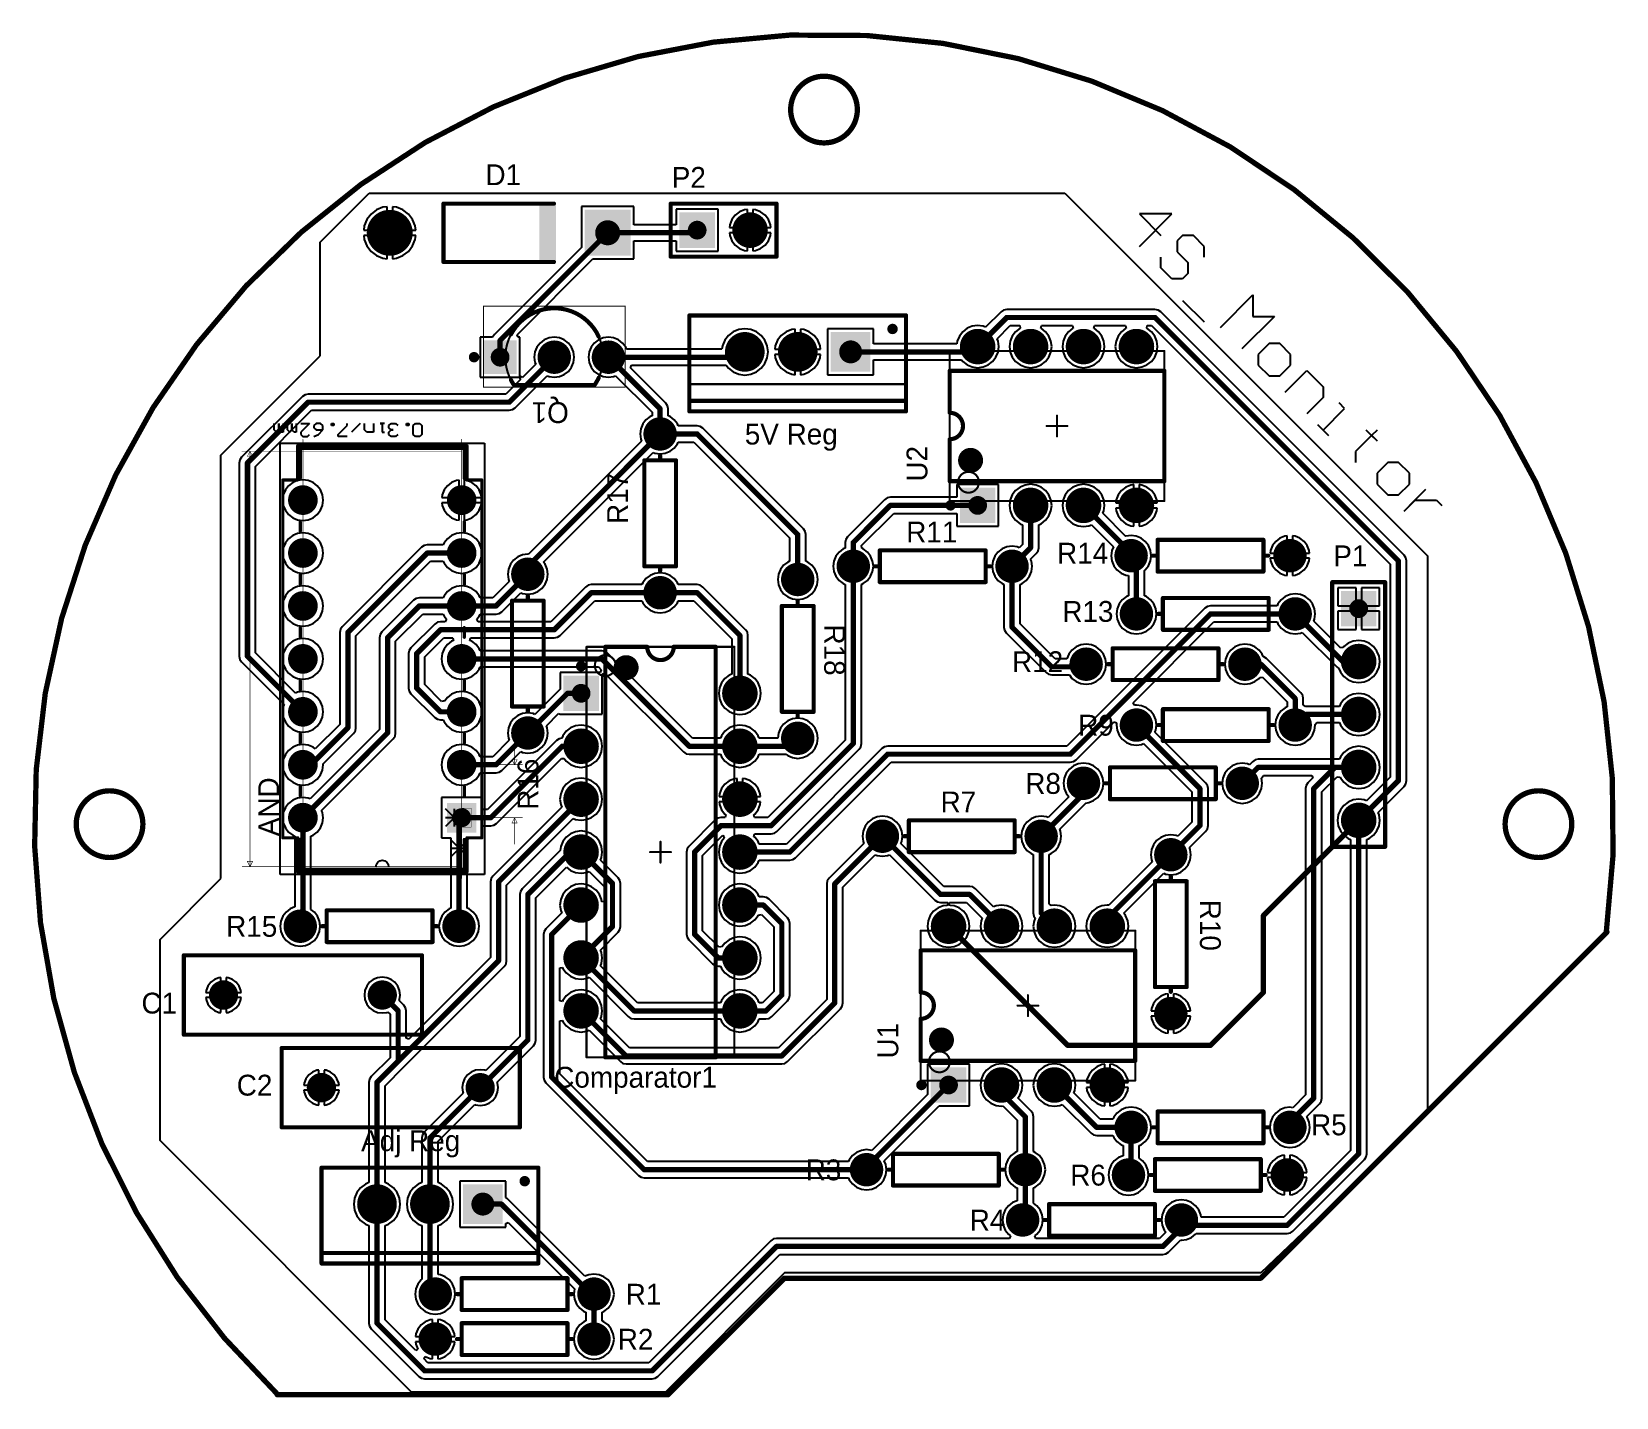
# Model space of a CAD drawing. Header units: millimetres. Extents: x 36 to 112.1, y 38.2 to 103.8.
import ezdxf

# ---------------------------------------------------------------- set-up
doc = ezdxf.new("R2010")
doc.units = ezdxf.units.MM
for name, color, linetype in [('BottomLayer', 5, 'Continuous'), ('BottomSolder', 6, 'Continuous'), ('Mechanical1', 6, 'Continuous'), ('Mechanical13', 56, 'Continuous'), ('Mechanical15', 56, 'Continuous'), ('Mechanical5', 56, 'Continuous'), ('Mechanical7', 56, 'Continuous'), ('MultiLayer', 9, 'Continuous'), ('PadHoleLayer', 156, 'Continuous'), ('TopLayer', 1, 'Continuous'), ('TopOverlay', 2, 'Continuous'), ('TopSolder', 216, 'Continuous')]:
    doc.layers.add(name, color=color, linetype=linetype)

msp = doc.modelspace()

# ---------------------------------------------------------------- texts
at = {"layer": 'TopOverlay'}
for s, p in [('D1', (57.785, 96.393)), ('P2', (66.726, 96.266)), ('5V Reg', (70.231, 83.947)), ('R11', (77.978, 79.248)), ('R14', (85.217, 78.232)), ('P1', (98.476, 78.105)), ('R13', (85.471, 75.438)), ('R12', (83.058, 73.025)), ('R9', (86.233, 69.977)), ('R8', (83.693, 67.183)), ('R7', (79.629, 66.294)), ('R15', (45.339, 60.325)), ('C1', (41.275, 56.642)), ('Comparator1', (61.087, 53.086)), ('C2', (45.847, 52.705)), ('R5', (97.409, 50.8)), ('Adj Reg', (51.816, 50.038)), ('R3', (73.152, 48.641)), ('R6', (85.852, 48.387)), ('R4', (81.026, 46.228)), ('R1', (64.516, 42.672)), ('R2', (64.135, 40.513))]:
    msp.add_text(s, height=1, dxfattribs=at).set_placement(p)
for s, rotation, p in [('Q1', 180, (61.782, 85.979)), ('U2', 90, (78.994, 82.169)), ('R17', 90, (64.626, 80.137)), ('R18', 270, (74.041, 75.311)), ('R16', 90, (60.325, 66.421)), ('AND', 90, (47.879, 65.151)), ('R10', 270, (92.075, 62.103)), ('U1', 90, (77.597, 54.483))]:
    msp.add_text(s, height=1, rotation=rotation, dxfattribs=at).set_placement(p)

# ---------------------------------------------------------------- blocks, each defined once
blk = doc.blocks.new('TO_220_1')
at = {"layer": 'BottomLayer', "const_width": 0.85}
for points in [[(-0.425, 0, 1), (0.425, 0, 1)], [(2.115, 0, 1), (2.965, 0, 1)]]:
    blk.add_lwpolyline(points, format="xyb", close=True, dxfattribs=at)
at = {"layer": 'BottomLayer'}
blk.add_solid([(-3.39, -0.85), (-1.69, -0.85), (-3.39, 0.85), (-1.69, 0.85)], dxfattribs=at)
at = {"layer": 'BottomSolder', "const_width": 0.952}
for points in [[(-0.476, 0, 1), (0.476, 0, 1)], [(2.064, 0, 1), (3.016, 0, 1)]]:
    blk.add_lwpolyline(points, format="xyb", close=True, dxfattribs=at)
at = {"layer": 'BottomSolder'}
blk.add_solid([(-3.492, -0.952), (-1.588, -0.952), (-3.492, 0.952), (-1.588, 0.952)], dxfattribs=at)
at = {"layer": 'Mechanical13', "const_width": 0.1}
for points in [[(-5.2, 2.85), (-5.2, -1.75)], [(5.2, 2.85), (-5.2, 2.85)], [(5.2, 2.3), (-5.2, 2.3)], [(5.2, 2.85), (5.2, -1.75)], [(5.2, -1.75), (-5.2, -1.75)]]:
    blk.add_lwpolyline(points, dxfattribs=at)
at = {"layer": 'Mechanical13', "const_width": 0.05}
for points in [[(-5.225, 2.85, 1), (-5.175, 2.85, 1)], [(-5.225, 2.85, 1), (-5.175, 2.85, 1)], [(-5.225, 2.3, 1), (-5.175, 2.3, 1)], [(5.175, 2.85, 1), (5.225, 2.85, 1)], [(5.175, 2.85, 1), (5.225, 2.85, 1)], [(5.175, 2.3, 1), (5.225, 2.3, 1)], [(-5.225, -1.75, 1), (-5.175, -1.75, 1)], [(-5.225, -1.75, 1), (-5.175, -1.75, 1)], [(5.175, -1.75, 1), (5.225, -1.75, 1)], [(5.175, -1.75, 1), (5.225, -1.75, 1)]]:
    blk.add_lwpolyline(points, format="xyb", close=True, dxfattribs=at)
at = {"layer": 'Mechanical15', "const_width": 0.1}
for points in [[(0.5, 0), (-0.5, 0)], [(0, 0.5), (0, -0.5)]]:
    blk.add_lwpolyline(points, dxfattribs=at)
at = {"layer": 'Mechanical15', "const_width": 0.05}
for points in [[(-0.525, 0, 1), (-0.475, 0, 1)], [(-0.025, 0.5, 1), (0.025, 0.5, 1)], [(0.475, 0, 1), (0.525, 0, 1)], [(-0.025, -0.5, 1), (0.025, -0.5, 1)]]:
    blk.add_lwpolyline(points, format="xyb", close=True, dxfattribs=at)
at = {"layer": 'MultiLayer', "const_width": 0.85}
for points in [[(-0.425, 0, 1), (0.425, 0, 1)], [(2.115, 0, 1), (2.965, 0, 1)]]:
    blk.add_lwpolyline(points, format="xyb", close=True, dxfattribs=at)
at = {"layer": 'MultiLayer'}
blk.add_solid([(-3.39, -0.85), (-1.69, -0.85), (-3.39, 0.85), (-1.69, 0.85)], dxfattribs=at)
at = {"layer": 'PadHoleLayer', "const_width": 0.55}
for points in [[(-2.815, 0, 1), (-2.265, 0, 1)], [(-0.275, 0, 1), (0.275, 0, 1)], [(2.265, 0, 1), (2.815, 0, 1)]]:
    blk.add_lwpolyline(points, format="xyb", close=True, dxfattribs=at)
at = {"layer": 'TopLayer', "const_width": 0.85}
for points in [[(-0.425, 0, 1), (0.425, 0, 1)], [(2.115, 0, 1), (2.965, 0, 1)]]:
    blk.add_lwpolyline(points, format="xyb", close=True, dxfattribs=at)
at = {"layer": 'TopLayer'}
blk.add_solid([(-3.39, -0.85), (-1.69, -0.85), (-3.39, 0.85), (-1.69, 0.85)], dxfattribs=at)
at = {"layer": 'TopOverlay', "const_width": 0.2}
for points in [[(-5.2, 2.85), (-5.2, -1.75)], [(5.2, 2.85), (-5.2, 2.85)], [(5.2, 2.35), (-5.2, 2.35)], [(5.2, 2.85), (5.2, -1.75)], [(5.2, -1.75), (-5.2, -1.75)]]:
    blk.add_lwpolyline(points, dxfattribs=at)
at = {"layer": 'TopOverlay'}
for points, const_width in [([(-5.25, 2.85, 1), (-5.15, 2.85, 1)], 0.1), ([(-5.25, 2.85, 1), (-5.15, 2.85, 1)], 0.1), ([(-5.25, 2.35, 1), (-5.15, 2.35, 1)], 0.1), ([(5.15, 2.85, 1), (5.25, 2.85, 1)], 0.1), ([(5.15, 2.85, 1), (5.25, 2.85, 1)], 0.1), ([(5.15, 2.35, 1), (5.25, 2.35, 1)], 0.1), ([(-4.425, -1.1, 1), (-4.675, -1.1, 1)], 0.25), ([(-4.738, -1.1, 1), (-4.613, -1.1, 1)], 0.125), ([(-4.487, -1.1, 1), (-4.363, -1.1, 1)], 0.125), ([(-5.25, -1.75, 1), (-5.15, -1.75, 1)], 0.1), ([(-5.25, -1.75, 1), (-5.15, -1.75, 1)], 0.1), ([(5.15, -1.75, 1), (5.25, -1.75, 1)], 0.1), ([(5.15, -1.75, 1), (5.25, -1.75, 1)], 0.1)]:
    blk.add_lwpolyline(points, format="xyb", close=True, dxfattribs=dict(at, const_width=const_width))
at = {"layer": 'TopSolder', "const_width": 0.952}
for points in [[(-0.476, 0, 1), (0.476, 0, 1)], [(2.064, 0, 1), (3.016, 0, 1)]]:
    blk.add_lwpolyline(points, format="xyb", close=True, dxfattribs=at)
at = {"layer": 'TopSolder'}
blk.add_solid([(-3.492, -0.952), (-1.588, -0.952), (-3.492, 0.952), (-1.588, 0.952)], dxfattribs=at)
blk = doc.blocks.new('TO220_2')
at = {"layer": 'BottomLayer', "const_width": 0.85}
for points in [[(-0.425, 0, 1), (0.425, 0, 1)], [(2.115, 0, 1), (2.965, 0, 1)]]:
    blk.add_lwpolyline(points, format="xyb", close=True, dxfattribs=at)
at = {"layer": 'BottomLayer'}
blk.add_solid([(-3.39, -0.85), (-1.69, -0.85), (-3.39, 0.85), (-1.69, 0.85)], dxfattribs=at)
at = {"layer": 'BottomSolder', "const_width": 0.952}
for points in [[(-0.476, 0, 1), (0.476, 0, 1)], [(2.064, 0, 1), (3.016, 0, 1)]]:
    blk.add_lwpolyline(points, format="xyb", close=True, dxfattribs=at)
at = {"layer": 'BottomSolder'}
blk.add_solid([(-3.492, -0.952), (-1.588, -0.952), (-3.492, 0.952), (-1.588, 0.952)], dxfattribs=at)
at = {"layer": 'Mechanical13', "const_width": 0.1}
for points in [[(5.2, 2.85), (-5.2, 2.85)], [(-5.2, 2.85), (-5.2, -1.75)], [(5.2, 2.85), (5.2, -1.75)], [(5.2, 1.55), (-5.2, 1.55)], [(5.2, -1.75), (-5.2, -1.75)]]:
    blk.add_lwpolyline(points, dxfattribs=at)
at = {"layer": 'Mechanical13', "const_width": 0.05}
for points in [[(-5.225, 2.85, 1), (-5.175, 2.85, 1)], [(-5.225, 2.85, 1), (-5.175, 2.85, 1)], [(5.175, 2.85, 1), (5.225, 2.85, 1)], [(5.175, 2.85, 1), (5.225, 2.85, 1)], [(-5.225, 1.55, 1), (-5.175, 1.55, 1)], [(5.175, 1.55, 1), (5.225, 1.55, 1)], [(-5.225, -1.75, 1), (-5.175, -1.75, 1)], [(-5.225, -1.75, 1), (-5.175, -1.75, 1)], [(5.175, -1.75, 1), (5.225, -1.75, 1)], [(5.175, -1.75, 1), (5.225, -1.75, 1)]]:
    blk.add_lwpolyline(points, format="xyb", close=True, dxfattribs=at)
at = {"layer": 'Mechanical15', "const_width": 0.1}
for points in [[(0.5, 0), (-0.5, 0)], [(0, 0.5), (0, -0.5)]]:
    blk.add_lwpolyline(points, dxfattribs=at)
at = {"layer": 'Mechanical15', "const_width": 0.05}
for points in [[(-0.525, 0, 1), (-0.475, 0, 1)], [(-0.025, 0.5, 1), (0.025, 0.5, 1)], [(0.475, 0, 1), (0.525, 0, 1)], [(-0.025, -0.5, 1), (0.025, -0.5, 1)]]:
    blk.add_lwpolyline(points, format="xyb", close=True, dxfattribs=at)
at = {"layer": 'MultiLayer', "const_width": 0.85}
for points in [[(-0.425, 0, 1), (0.425, 0, 1)], [(2.115, 0, 1), (2.965, 0, 1)]]:
    blk.add_lwpolyline(points, format="xyb", close=True, dxfattribs=at)
at = {"layer": 'MultiLayer'}
blk.add_solid([(-3.39, -0.85), (-1.69, -0.85), (-3.39, 0.85), (-1.69, 0.85)], dxfattribs=at)
at = {"layer": 'PadHoleLayer', "const_width": 0.55}
for points in [[(-2.815, 0, 1), (-2.265, 0, 1)], [(-0.275, 0, 1), (0.275, 0, 1)], [(2.265, 0, 1), (2.815, 0, 1)]]:
    blk.add_lwpolyline(points, format="xyb", close=True, dxfattribs=at)
at = {"layer": 'TopLayer', "const_width": 0.85}
for points in [[(-0.425, 0, 1), (0.425, 0, 1)], [(2.115, 0, 1), (2.965, 0, 1)]]:
    blk.add_lwpolyline(points, format="xyb", close=True, dxfattribs=at)
at = {"layer": 'TopLayer'}
blk.add_solid([(-3.39, -0.85), (-1.69, -0.85), (-3.39, 0.85), (-1.69, 0.85)], dxfattribs=at)
at = {"layer": 'TopOverlay', "const_width": 0.2}
for points in [[(5.2, 2.85), (-5.2, 2.85)], [(-5.2, 2.85), (-5.2, -1.75)], [(5.2, 2.35), (-5.2, 2.35)], [(5.2, 2.85), (5.2, -1.75)], [(5.2, -1.75), (-5.2, -1.75)]]:
    blk.add_lwpolyline(points, dxfattribs=at)
at = {"layer": 'TopOverlay'}
for points, const_width in [([(-5.25, 2.85, 1), (-5.15, 2.85, 1)], 0.1), ([(-5.25, 2.85, 1), (-5.15, 2.85, 1)], 0.1), ([(-5.25, 2.35, 1), (-5.15, 2.35, 1)], 0.1), ([(5.15, 2.85, 1), (5.25, 2.85, 1)], 0.1), ([(5.15, 2.85, 1), (5.25, 2.85, 1)], 0.1), ([(5.15, 2.35, 1), (5.25, 2.35, 1)], 0.1), ([(-4.425, -1.1, 1), (-4.675, -1.1, 1)], 0.25), ([(-4.738, -1.1, 1), (-4.613, -1.1, 1)], 0.125), ([(-4.487, -1.1, 1), (-4.363, -1.1, 1)], 0.125), ([(-5.25, -1.75, 1), (-5.15, -1.75, 1)], 0.1), ([(-5.25, -1.75, 1), (-5.15, -1.75, 1)], 0.1), ([(5.15, -1.75, 1), (5.25, -1.75, 1)], 0.1), ([(5.15, -1.75, 1), (5.25, -1.75, 1)], 0.1)]:
    blk.add_lwpolyline(points, format="xyb", close=True, dxfattribs=dict(at, const_width=const_width))
at = {"layer": 'TopSolder', "const_width": 0.952}
for points in [[(-0.476, 0, 1), (0.476, 0, 1)], [(2.064, 0, 1), (3.016, 0, 1)]]:
    blk.add_lwpolyline(points, format="xyb", close=True, dxfattribs=at)
at = {"layer": 'TopSolder'}
blk.add_solid([(-3.492, -0.952), (-1.588, -0.952), (-3.492, 0.952), (-1.588, 0.952)], dxfattribs=at)
blk = doc.blocks.new('AXIAL_0_3_3')
at = {"layer": 'BottomLayer', "const_width": 0.7}
for points in [[(-4.16, 0, 1), (-3.46, 0, 1)], [(3.46, 0, 1), (4.16, 0, 1)]]:
    blk.add_lwpolyline(points, format="xyb", close=True, dxfattribs=at)
at = {"layer": 'BottomSolder', "const_width": 0.802}
for points in [[(-4.211, 0, 1), (-3.409, 0, 1)], [(3.409, 0, 1), (4.211, 0, 1)]]:
    blk.add_lwpolyline(points, format="xyb", close=True, dxfattribs=at)
at = {"layer": 'MultiLayer', "const_width": 0.7}
for points in [[(-4.16, 0, 1), (-3.46, 0, 1)], [(3.46, 0, 1), (4.16, 0, 1)]]:
    blk.add_lwpolyline(points, format="xyb", close=True, dxfattribs=at)
at = {"layer": 'PadHoleLayer', "const_width": 0.425}
for points in [[(-4.022, 0, 1), (-3.598, 0, 1)], [(3.598, 0, 1), (4.022, 0, 1)]]:
    blk.add_lwpolyline(points, format="xyb", close=True, dxfattribs=at)
at = {"layer": 'TopLayer', "const_width": 0.7}
for points in [[(-4.16, 0, 1), (-3.46, 0, 1)], [(3.46, 0, 1), (4.16, 0, 1)]]:
    blk.add_lwpolyline(points, format="xyb", close=True, dxfattribs=at)
at = {"layer": 'TopOverlay', "const_width": 0.2}
for points in [[(-2.54, 0.762), (-2.54, -0.762)], [(-2.54, 0.762), (2.54, 0.762)], [(2.54, 0.762), (2.54, 0)], [(-2.769, 0), (-2.54, 0)], [(2.54, 0), (2.769, 0)], [(2.54, 0), (2.54, -0.762)], [(-2.54, -0.762), (2.54, -0.762)]]:
    blk.add_lwpolyline(points, dxfattribs=at)
at = {"layer": 'TopOverlay', "const_width": 0.1}
for points in [[(-2.59, 0.762, 1), (-2.49, 0.762, 1)], [(-2.59, 0.762, 1), (-2.49, 0.762, 1)], [(2.49, 0.762, 1), (2.59, 0.762, 1)], [(2.49, 0.762, 1), (2.59, 0.762, 1)], [(-2.819, 0, 1), (-2.719, 0, 1)], [(-2.59, 0, 1), (-2.49, 0, 1)], [(2.49, 0, 1), (2.59, 0, 1)], [(2.49, 0, 1), (2.59, 0, 1)], [(2.49, 0, 1), (2.59, 0, 1)], [(2.719, 0, 1), (2.819, 0, 1)], [(-2.59, -0.762, 1), (-2.49, -0.762, 1)], [(-2.59, -0.762, 1), (-2.49, -0.762, 1)], [(2.49, -0.762, 1), (2.59, -0.762, 1)], [(2.49, -0.762, 1), (2.59, -0.762, 1)]]:
    blk.add_lwpolyline(points, format="xyb", close=True, dxfattribs=at)
at = {"layer": 'TopSolder', "const_width": 0.802}
for points in [[(-4.211, 0, 1), (-3.409, 0, 1)], [(3.409, 0, 1), (4.211, 0, 1)]]:
    blk.add_lwpolyline(points, format="xyb", close=True, dxfattribs=at)
blk = doc.blocks.new('AXIAL_0_3_4')
at = {"layer": 'BottomLayer', "const_width": 0.7}
for points in [[(-4.16, 0, 1), (-3.46, 0, 1)], [(3.46, 0, 1), (4.16, 0, 1)]]:
    blk.add_lwpolyline(points, format="xyb", close=True, dxfattribs=at)
at = {"layer": 'BottomSolder', "const_width": 0.802}
for points in [[(-4.211, 0, 1), (-3.409, 0, 1)], [(3.409, 0, 1), (4.211, 0, 1)]]:
    blk.add_lwpolyline(points, format="xyb", close=True, dxfattribs=at)
at = {"layer": 'MultiLayer', "const_width": 0.7}
for points in [[(-4.16, 0, 1), (-3.46, 0, 1)], [(3.46, 0, 1), (4.16, 0, 1)]]:
    blk.add_lwpolyline(points, format="xyb", close=True, dxfattribs=at)
at = {"layer": 'PadHoleLayer', "const_width": 0.425}
for points in [[(-4.022, 0, 1), (-3.598, 0, 1)], [(3.598, 0, 1), (4.022, 0, 1)]]:
    blk.add_lwpolyline(points, format="xyb", close=True, dxfattribs=at)
at = {"layer": 'TopLayer', "const_width": 0.7}
for points in [[(-4.16, 0, 1), (-3.46, 0, 1)], [(3.46, 0, 1), (4.16, 0, 1)]]:
    blk.add_lwpolyline(points, format="xyb", close=True, dxfattribs=at)
at = {"layer": 'TopOverlay', "const_width": 0.2}
for points in [[(-2.54, 0.762), (-2.54, -0.762)], [(2.54, 0.762), (-2.54, 0.762)], [(2.54, 0.762), (2.54, 0)], [(-2.54, 0), (-2.769, 0)], [(2.769, 0), (2.54, 0)], [(2.54, 0), (2.54, -0.762)], [(2.54, -0.762), (-2.54, -0.762)]]:
    blk.add_lwpolyline(points, dxfattribs=at)
at = {"layer": 'TopOverlay', "const_width": 0.1}
for points in [[(-2.59, 0.762, 1), (-2.49, 0.762, 1)], [(-2.59, 0.762, 1), (-2.49, 0.762, 1)], [(2.49, 0.762, 1), (2.59, 0.762, 1)], [(2.49, 0.762, 1), (2.59, 0.762, 1)], [(-2.819, 0, 1), (-2.719, 0, 1)], [(-2.59, 0, 1), (-2.49, 0, 1)], [(2.49, 0, 1), (2.59, 0, 1)], [(2.49, 0, 1), (2.59, 0, 1)], [(2.49, 0, 1), (2.59, 0, 1)], [(2.719, 0, 1), (2.819, 0, 1)], [(-2.59, -0.762, 1), (-2.49, -0.762, 1)], [(-2.59, -0.762, 1), (-2.49, -0.762, 1)], [(2.49, -0.762, 1), (2.59, -0.762, 1)], [(2.49, -0.762, 1), (2.59, -0.762, 1)]]:
    blk.add_lwpolyline(points, format="xyb", close=True, dxfattribs=at)
at = {"layer": 'TopSolder', "const_width": 0.802}
for points in [[(-4.211, 0, 1), (-3.409, 0, 1)], [(3.409, 0, 1), (4.211, 0, 1)]]:
    blk.add_lwpolyline(points, format="xyb", close=True, dxfattribs=at)
blk = doc.blocks.new('AXIAL_0_3_5')
at = {"layer": 'BottomLayer', "const_width": 0.7}
for points in [[(-4.16, 0, 1), (-3.46, 0, 1)], [(3.46, 0, 1), (4.16, 0, 1)]]:
    blk.add_lwpolyline(points, format="xyb", close=True, dxfattribs=at)
at = {"layer": 'BottomSolder', "const_width": 0.802}
for points in [[(-4.211, 0, 1), (-3.409, 0, 1)], [(3.409, 0, 1), (4.211, 0, 1)]]:
    blk.add_lwpolyline(points, format="xyb", close=True, dxfattribs=at)
at = {"layer": 'MultiLayer', "const_width": 0.7}
for points in [[(-4.16, 0, 1), (-3.46, 0, 1)], [(3.46, 0, 1), (4.16, 0, 1)]]:
    blk.add_lwpolyline(points, format="xyb", close=True, dxfattribs=at)
at = {"layer": 'PadHoleLayer', "const_width": 0.425}
for points in [[(-4.022, 0, 1), (-3.598, 0, 1)], [(3.598, 0, 1), (4.022, 0, 1)]]:
    blk.add_lwpolyline(points, format="xyb", close=True, dxfattribs=at)
at = {"layer": 'TopLayer', "const_width": 0.7}
for points in [[(-4.16, 0, 1), (-3.46, 0, 1)], [(3.46, 0, 1), (4.16, 0, 1)]]:
    blk.add_lwpolyline(points, format="xyb", close=True, dxfattribs=at)
at = {"layer": 'TopOverlay', "const_width": 0.2}
for points in [[(-2.54, 0.762), (-2.54, -0.762)], [(2.54, 0.762), (-2.54, 0.762)], [(2.54, 0.762), (2.54, 0)], [(-2.54, 0), (-2.769, 0)], [(2.769, 0), (2.54, 0)], [(2.54, 0), (2.54, -0.762)], [(2.54, -0.762), (-2.54, -0.762)]]:
    blk.add_lwpolyline(points, dxfattribs=at)
at = {"layer": 'TopOverlay', "const_width": 0.1}
for points in [[(-2.59, 0.762, 1), (-2.49, 0.762, 1)], [(-2.59, 0.762, 1), (-2.49, 0.762, 1)], [(2.49, 0.762, 1), (2.59, 0.762, 1)], [(2.49, 0.762, 1), (2.59, 0.762, 1)], [(-2.819, 0, 1), (-2.719, 0, 1)], [(-2.59, 0, 1), (-2.49, 0, 1)], [(2.49, 0, 1), (2.59, 0, 1)], [(2.49, 0, 1), (2.59, 0, 1)], [(2.49, 0, 1), (2.59, 0, 1)], [(2.719, 0, 1), (2.819, 0, 1)], [(-2.59, -0.762, 1), (-2.49, -0.762, 1)], [(-2.59, -0.762, 1), (-2.49, -0.762, 1)], [(2.49, -0.762, 1), (2.59, -0.762, 1)], [(2.49, -0.762, 1), (2.59, -0.762, 1)]]:
    blk.add_lwpolyline(points, format="xyb", close=True, dxfattribs=at)
at = {"layer": 'TopSolder', "const_width": 0.802}
for points in [[(-4.211, 0, 1), (-3.409, 0, 1)], [(3.409, 0, 1), (4.211, 0, 1)]]:
    blk.add_lwpolyline(points, format="xyb", close=True, dxfattribs=at)
blk = doc.blocks.new('AXIAL_0_3_6')
at = {"layer": 'BottomLayer', "const_width": 0.7}
for points in [[(-4.16, 0, 1), (-3.46, 0, 1)], [(3.46, 0, 1), (4.16, 0, 1)]]:
    blk.add_lwpolyline(points, format="xyb", close=True, dxfattribs=at)
at = {"layer": 'BottomSolder', "const_width": 0.802}
for points in [[(-4.211, 0, 1), (-3.409, 0, 1)], [(3.409, 0, 1), (4.211, 0, 1)]]:
    blk.add_lwpolyline(points, format="xyb", close=True, dxfattribs=at)
at = {"layer": 'MultiLayer', "const_width": 0.7}
for points in [[(-4.16, 0, 1), (-3.46, 0, 1)], [(3.46, 0, 1), (4.16, 0, 1)]]:
    blk.add_lwpolyline(points, format="xyb", close=True, dxfattribs=at)
at = {"layer": 'PadHoleLayer', "const_width": 0.425}
for points in [[(-4.022, 0, 1), (-3.598, 0, 1)], [(3.598, 0, 1), (4.022, 0, 1)]]:
    blk.add_lwpolyline(points, format="xyb", close=True, dxfattribs=at)
at = {"layer": 'TopLayer', "const_width": 0.7}
for points in [[(-4.16, 0, 1), (-3.46, 0, 1)], [(3.46, 0, 1), (4.16, 0, 1)]]:
    blk.add_lwpolyline(points, format="xyb", close=True, dxfattribs=at)
at = {"layer": 'TopOverlay', "const_width": 0.2}
for points in [[(-2.54, 0.762), (-2.54, -0.762)], [(2.54, 0.762), (-2.54, 0.762)], [(2.54, 0.762), (2.54, 0)], [(-2.54, 0), (-2.769, 0)], [(2.769, 0), (2.54, 0)], [(2.54, 0), (2.54, -0.762)], [(2.54, -0.762), (-2.54, -0.762)]]:
    blk.add_lwpolyline(points, dxfattribs=at)
at = {"layer": 'TopOverlay', "const_width": 0.1}
for points in [[(-2.59, 0.762, 1), (-2.49, 0.762, 1)], [(-2.59, 0.762, 1), (-2.49, 0.762, 1)], [(2.49, 0.762, 1), (2.59, 0.762, 1)], [(2.49, 0.762, 1), (2.59, 0.762, 1)], [(-2.819, 0, 1), (-2.719, 0, 1)], [(-2.59, 0, 1), (-2.49, 0, 1)], [(2.49, 0, 1), (2.59, 0, 1)], [(2.49, 0, 1), (2.59, 0, 1)], [(2.49, 0, 1), (2.59, 0, 1)], [(2.719, 0, 1), (2.819, 0, 1)], [(-2.59, -0.762, 1), (-2.49, -0.762, 1)], [(-2.59, -0.762, 1), (-2.49, -0.762, 1)], [(2.49, -0.762, 1), (2.59, -0.762, 1)], [(2.49, -0.762, 1), (2.59, -0.762, 1)]]:
    blk.add_lwpolyline(points, format="xyb", close=True, dxfattribs=at)
at = {"layer": 'TopSolder', "const_width": 0.802}
for points in [[(-4.211, 0, 1), (-3.409, 0, 1)], [(3.409, 0, 1), (4.211, 0, 1)]]:
    blk.add_lwpolyline(points, format="xyb", close=True, dxfattribs=at)
blk = doc.blocks.new('AXIAL_0_3_7')
at = {"layer": 'BottomLayer', "const_width": 0.7}
for points in [[(-4.16, 0, 1), (-3.46, 0, 1)], [(3.46, 0, 1), (4.16, 0, 1)]]:
    blk.add_lwpolyline(points, format="xyb", close=True, dxfattribs=at)
at = {"layer": 'BottomSolder', "const_width": 0.802}
for points in [[(-4.211, 0, 1), (-3.409, 0, 1)], [(3.409, 0, 1), (4.211, 0, 1)]]:
    blk.add_lwpolyline(points, format="xyb", close=True, dxfattribs=at)
at = {"layer": 'MultiLayer', "const_width": 0.7}
for points in [[(-4.16, 0, 1), (-3.46, 0, 1)], [(3.46, 0, 1), (4.16, 0, 1)]]:
    blk.add_lwpolyline(points, format="xyb", close=True, dxfattribs=at)
at = {"layer": 'PadHoleLayer', "const_width": 0.425}
for points in [[(-4.022, 0, 1), (-3.598, 0, 1)], [(3.598, 0, 1), (4.022, 0, 1)]]:
    blk.add_lwpolyline(points, format="xyb", close=True, dxfattribs=at)
at = {"layer": 'TopLayer', "const_width": 0.7}
for points in [[(-4.16, 0, 1), (-3.46, 0, 1)], [(3.46, 0, 1), (4.16, 0, 1)]]:
    blk.add_lwpolyline(points, format="xyb", close=True, dxfattribs=at)
at = {"layer": 'TopOverlay', "const_width": 0.2}
for points in [[(-2.54, 0.762), (-2.54, -0.762)], [(2.54, 0.762), (-2.54, 0.762)], [(2.54, 0.762), (2.54, 0)], [(-2.54, 0), (-2.769, 0)], [(2.769, 0), (2.54, 0)], [(2.54, 0), (2.54, -0.762)], [(2.54, -0.762), (-2.54, -0.762)]]:
    blk.add_lwpolyline(points, dxfattribs=at)
at = {"layer": 'TopOverlay', "const_width": 0.1}
for points in [[(-2.59, 0.762, 1), (-2.49, 0.762, 1)], [(-2.59, 0.762, 1), (-2.49, 0.762, 1)], [(2.49, 0.762, 1), (2.59, 0.762, 1)], [(2.49, 0.762, 1), (2.59, 0.762, 1)], [(-2.819, 0, 1), (-2.719, 0, 1)], [(-2.59, 0, 1), (-2.49, 0, 1)], [(2.49, 0, 1), (2.59, 0, 1)], [(2.49, 0, 1), (2.59, 0, 1)], [(2.49, 0, 1), (2.59, 0, 1)], [(2.719, 0, 1), (2.819, 0, 1)], [(-2.59, -0.762, 1), (-2.49, -0.762, 1)], [(-2.59, -0.762, 1), (-2.49, -0.762, 1)], [(2.49, -0.762, 1), (2.59, -0.762, 1)], [(2.49, -0.762, 1), (2.59, -0.762, 1)]]:
    blk.add_lwpolyline(points, format="xyb", close=True, dxfattribs=at)
at = {"layer": 'TopSolder', "const_width": 0.802}
for points in [[(-4.211, 0, 1), (-3.409, 0, 1)], [(3.409, 0, 1), (4.211, 0, 1)]]:
    blk.add_lwpolyline(points, format="xyb", close=True, dxfattribs=at)
blk = doc.blocks.new('AXIAL_0_3_8')
at = {"layer": 'BottomLayer', "const_width": 0.7}
for points in [[(-4.16, 0, 1), (-3.46, 0, 1)], [(3.46, 0, 1), (4.16, 0, 1)]]:
    blk.add_lwpolyline(points, format="xyb", close=True, dxfattribs=at)
at = {"layer": 'BottomSolder', "const_width": 0.802}
for points in [[(-4.211, 0, 1), (-3.409, 0, 1)], [(3.409, 0, 1), (4.211, 0, 1)]]:
    blk.add_lwpolyline(points, format="xyb", close=True, dxfattribs=at)
at = {"layer": 'MultiLayer', "const_width": 0.7}
for points in [[(-4.16, 0, 1), (-3.46, 0, 1)], [(3.46, 0, 1), (4.16, 0, 1)]]:
    blk.add_lwpolyline(points, format="xyb", close=True, dxfattribs=at)
at = {"layer": 'PadHoleLayer', "const_width": 0.425}
for points in [[(-4.022, 0, 1), (-3.598, 0, 1)], [(3.598, 0, 1), (4.022, 0, 1)]]:
    blk.add_lwpolyline(points, format="xyb", close=True, dxfattribs=at)
at = {"layer": 'TopLayer', "const_width": 0.7}
for points in [[(-4.16, 0, 1), (-3.46, 0, 1)], [(3.46, 0, 1), (4.16, 0, 1)]]:
    blk.add_lwpolyline(points, format="xyb", close=True, dxfattribs=at)
at = {"layer": 'TopOverlay', "const_width": 0.2}
for points in [[(-2.54, 0.762), (-2.54, -0.762)], [(2.54, 0.762), (-2.54, 0.762)], [(2.54, 0.762), (2.54, 0)], [(-2.54, 0), (-2.769, 0)], [(2.769, 0), (2.54, 0)], [(2.54, 0), (2.54, -0.762)], [(2.54, -0.762), (-2.54, -0.762)]]:
    blk.add_lwpolyline(points, dxfattribs=at)
at = {"layer": 'TopOverlay', "const_width": 0.1}
for points in [[(-2.59, 0.762, 1), (-2.49, 0.762, 1)], [(-2.59, 0.762, 1), (-2.49, 0.762, 1)], [(2.49, 0.762, 1), (2.59, 0.762, 1)], [(2.49, 0.762, 1), (2.59, 0.762, 1)], [(-2.819, 0, 1), (-2.719, 0, 1)], [(-2.59, 0, 1), (-2.49, 0, 1)], [(2.49, 0, 1), (2.59, 0, 1)], [(2.49, 0, 1), (2.59, 0, 1)], [(2.49, 0, 1), (2.59, 0, 1)], [(2.719, 0, 1), (2.819, 0, 1)], [(-2.59, -0.762, 1), (-2.49, -0.762, 1)], [(-2.59, -0.762, 1), (-2.49, -0.762, 1)], [(2.49, -0.762, 1), (2.59, -0.762, 1)], [(2.49, -0.762, 1), (2.59, -0.762, 1)]]:
    blk.add_lwpolyline(points, format="xyb", close=True, dxfattribs=at)
at = {"layer": 'TopSolder', "const_width": 0.802}
for points in [[(-4.211, 0, 1), (-3.409, 0, 1)], [(3.409, 0, 1), (4.211, 0, 1)]]:
    blk.add_lwpolyline(points, format="xyb", close=True, dxfattribs=at)
blk = doc.blocks.new('AXIAL_0_3_9')
at = {"layer": 'BottomLayer', "const_width": 0.7}
for points in [[(-4.16, 0, 1), (-3.46, 0, 1)], [(3.46, 0, 1), (4.16, 0, 1)]]:
    blk.add_lwpolyline(points, format="xyb", close=True, dxfattribs=at)
at = {"layer": 'BottomSolder', "const_width": 0.802}
for points in [[(-4.211, 0, 1), (-3.409, 0, 1)], [(3.409, 0, 1), (4.211, 0, 1)]]:
    blk.add_lwpolyline(points, format="xyb", close=True, dxfattribs=at)
at = {"layer": 'MultiLayer', "const_width": 0.7}
for points in [[(-4.16, 0, 1), (-3.46, 0, 1)], [(3.46, 0, 1), (4.16, 0, 1)]]:
    blk.add_lwpolyline(points, format="xyb", close=True, dxfattribs=at)
at = {"layer": 'PadHoleLayer', "const_width": 0.425}
for points in [[(-4.022, 0, 1), (-3.598, 0, 1)], [(3.598, 0, 1), (4.022, 0, 1)]]:
    blk.add_lwpolyline(points, format="xyb", close=True, dxfattribs=at)
at = {"layer": 'TopLayer', "const_width": 0.7}
for points in [[(-4.16, 0, 1), (-3.46, 0, 1)], [(3.46, 0, 1), (4.16, 0, 1)]]:
    blk.add_lwpolyline(points, format="xyb", close=True, dxfattribs=at)
at = {"layer": 'TopOverlay', "const_width": 0.2}
for points in [[(-2.54, 0.762), (-2.54, -0.762)], [(2.54, 0.762), (-2.54, 0.762)], [(2.54, 0.762), (2.54, 0)], [(-2.54, 0), (-2.769, 0)], [(2.769, 0), (2.54, 0)], [(2.54, 0), (2.54, -0.762)], [(2.54, -0.762), (-2.54, -0.762)]]:
    blk.add_lwpolyline(points, dxfattribs=at)
at = {"layer": 'TopOverlay', "const_width": 0.1}
for points in [[(-2.59, 0.762, 1), (-2.49, 0.762, 1)], [(-2.59, 0.762, 1), (-2.49, 0.762, 1)], [(2.49, 0.762, 1), (2.59, 0.762, 1)], [(2.49, 0.762, 1), (2.59, 0.762, 1)], [(-2.819, 0, 1), (-2.719, 0, 1)], [(-2.59, 0, 1), (-2.49, 0, 1)], [(2.49, 0, 1), (2.59, 0, 1)], [(2.49, 0, 1), (2.59, 0, 1)], [(2.49, 0, 1), (2.59, 0, 1)], [(2.719, 0, 1), (2.819, 0, 1)], [(-2.59, -0.762, 1), (-2.49, -0.762, 1)], [(-2.59, -0.762, 1), (-2.49, -0.762, 1)], [(2.49, -0.762, 1), (2.59, -0.762, 1)], [(2.49, -0.762, 1), (2.59, -0.762, 1)]]:
    blk.add_lwpolyline(points, format="xyb", close=True, dxfattribs=at)
at = {"layer": 'TopSolder', "const_width": 0.802}
for points in [[(-4.211, 0, 1), (-3.409, 0, 1)], [(3.409, 0, 1), (4.211, 0, 1)]]:
    blk.add_lwpolyline(points, format="xyb", close=True, dxfattribs=at)
blk = doc.blocks.new('AXIAL_0_3_10')
at = {"layer": 'BottomLayer', "const_width": 0.7}
for points in [[(-4.16, 0, 1), (-3.46, 0, 1)], [(3.46, 0, 1), (4.16, 0, 1)]]:
    blk.add_lwpolyline(points, format="xyb", close=True, dxfattribs=at)
at = {"layer": 'BottomSolder', "const_width": 0.802}
for points in [[(-4.211, 0, 1), (-3.409, 0, 1)], [(3.409, 0, 1), (4.211, 0, 1)]]:
    blk.add_lwpolyline(points, format="xyb", close=True, dxfattribs=at)
at = {"layer": 'MultiLayer', "const_width": 0.7}
for points in [[(-4.16, 0, 1), (-3.46, 0, 1)], [(3.46, 0, 1), (4.16, 0, 1)]]:
    blk.add_lwpolyline(points, format="xyb", close=True, dxfattribs=at)
at = {"layer": 'PadHoleLayer', "const_width": 0.425}
for points in [[(-4.022, 0, 1), (-3.598, 0, 1)], [(3.598, 0, 1), (4.022, 0, 1)]]:
    blk.add_lwpolyline(points, format="xyb", close=True, dxfattribs=at)
at = {"layer": 'TopLayer', "const_width": 0.7}
for points in [[(-4.16, 0, 1), (-3.46, 0, 1)], [(3.46, 0, 1), (4.16, 0, 1)]]:
    blk.add_lwpolyline(points, format="xyb", close=True, dxfattribs=at)
at = {"layer": 'TopOverlay', "const_width": 0.2}
for points in [[(-2.54, 0.762), (-2.54, -0.762)], [(2.54, 0.762), (-2.54, 0.762)], [(2.54, 0.762), (2.54, 0)], [(-2.54, 0), (-2.769, 0)], [(2.769, 0), (2.54, 0)], [(2.54, 0), (2.54, -0.762)], [(2.54, -0.762), (-2.54, -0.762)]]:
    blk.add_lwpolyline(points, dxfattribs=at)
at = {"layer": 'TopOverlay', "const_width": 0.1}
for points in [[(-2.59, 0.762, 1), (-2.49, 0.762, 1)], [(-2.59, 0.762, 1), (-2.49, 0.762, 1)], [(2.49, 0.762, 1), (2.59, 0.762, 1)], [(2.49, 0.762, 1), (2.59, 0.762, 1)], [(-2.819, 0, 1), (-2.719, 0, 1)], [(-2.59, 0, 1), (-2.49, 0, 1)], [(2.49, 0, 1), (2.59, 0, 1)], [(2.49, 0, 1), (2.59, 0, 1)], [(2.49, 0, 1), (2.59, 0, 1)], [(2.719, 0, 1), (2.819, 0, 1)], [(-2.59, -0.762, 1), (-2.49, -0.762, 1)], [(-2.59, -0.762, 1), (-2.49, -0.762, 1)], [(2.49, -0.762, 1), (2.59, -0.762, 1)], [(2.49, -0.762, 1), (2.59, -0.762, 1)]]:
    blk.add_lwpolyline(points, format="xyb", close=True, dxfattribs=at)
at = {"layer": 'TopSolder', "const_width": 0.802}
for points in [[(-4.211, 0, 1), (-3.409, 0, 1)], [(3.409, 0, 1), (4.211, 0, 1)]]:
    blk.add_lwpolyline(points, format="xyb", close=True, dxfattribs=at)
blk = doc.blocks.new('AXIAL_0_3_11')
at = {"layer": 'BottomLayer', "const_width": 0.7}
for points in [[(-4.16, 0, 1), (-3.46, 0, 1)], [(3.46, 0, 1), (4.16, 0, 1)]]:
    blk.add_lwpolyline(points, format="xyb", close=True, dxfattribs=at)
at = {"layer": 'BottomSolder', "const_width": 0.802}
for points in [[(-4.211, 0, 1), (-3.409, 0, 1)], [(3.409, 0, 1), (4.211, 0, 1)]]:
    blk.add_lwpolyline(points, format="xyb", close=True, dxfattribs=at)
at = {"layer": 'MultiLayer', "const_width": 0.7}
for points in [[(-4.16, 0, 1), (-3.46, 0, 1)], [(3.46, 0, 1), (4.16, 0, 1)]]:
    blk.add_lwpolyline(points, format="xyb", close=True, dxfattribs=at)
at = {"layer": 'PadHoleLayer', "const_width": 0.425}
for points in [[(-4.022, 0, 1), (-3.598, 0, 1)], [(3.598, 0, 1), (4.022, 0, 1)]]:
    blk.add_lwpolyline(points, format="xyb", close=True, dxfattribs=at)
at = {"layer": 'TopLayer', "const_width": 0.7}
for points in [[(-4.16, 0, 1), (-3.46, 0, 1)], [(3.46, 0, 1), (4.16, 0, 1)]]:
    blk.add_lwpolyline(points, format="xyb", close=True, dxfattribs=at)
at = {"layer": 'TopOverlay', "const_width": 0.2}
for points in [[(-2.54, -0.762), (-2.54, 0.762)], [(-2.54, 0.762), (2.54, 0.762)], [(2.54, 0), (2.54, 0.762)], [(-2.769, 0), (-2.54, 0)], [(2.54, 0), (2.769, 0)], [(2.54, -0.762), (2.54, 0)], [(-2.54, -0.762), (2.54, -0.762)]]:
    blk.add_lwpolyline(points, dxfattribs=at)
at = {"layer": 'TopOverlay', "const_width": 0.1}
for points in [[(-2.59, 0.762, 1), (-2.49, 0.762, 1)], [(-2.59, 0.762, 1), (-2.49, 0.762, 1)], [(2.49, 0.762, 1), (2.59, 0.762, 1)], [(2.49, 0.762, 1), (2.59, 0.762, 1)], [(-2.819, 0, 1), (-2.719, 0, 1)], [(-2.59, 0, 1), (-2.49, 0, 1)], [(2.49, 0, 1), (2.59, 0, 1)], [(2.49, 0, 1), (2.59, 0, 1)], [(2.49, 0, 1), (2.59, 0, 1)], [(2.719, 0, 1), (2.819, 0, 1)], [(-2.59, -0.762, 1), (-2.49, -0.762, 1)], [(-2.59, -0.762, 1), (-2.49, -0.762, 1)], [(2.49, -0.762, 1), (2.59, -0.762, 1)], [(2.49, -0.762, 1), (2.59, -0.762, 1)]]:
    blk.add_lwpolyline(points, format="xyb", close=True, dxfattribs=at)
at = {"layer": 'TopSolder', "const_width": 0.802}
for points in [[(-4.211, 0, 1), (-3.409, 0, 1)], [(3.409, 0, 1), (4.211, 0, 1)]]:
    blk.add_lwpolyline(points, format="xyb", close=True, dxfattribs=at)
blk = doc.blocks.new('AXIAL_0_3_12')
at = {"layer": 'BottomLayer', "const_width": 0.7}
for points in [[(-4.16, 0, 1), (-3.46, 0, 1)], [(3.46, 0, 1), (4.16, 0, 1)]]:
    blk.add_lwpolyline(points, format="xyb", close=True, dxfattribs=at)
at = {"layer": 'BottomSolder', "const_width": 0.802}
for points in [[(-4.211, 0, 1), (-3.409, 0, 1)], [(3.409, 0, 1), (4.211, 0, 1)]]:
    blk.add_lwpolyline(points, format="xyb", close=True, dxfattribs=at)
at = {"layer": 'MultiLayer', "const_width": 0.7}
for points in [[(-4.16, 0, 1), (-3.46, 0, 1)], [(3.46, 0, 1), (4.16, 0, 1)]]:
    blk.add_lwpolyline(points, format="xyb", close=True, dxfattribs=at)
at = {"layer": 'PadHoleLayer', "const_width": 0.425}
for points in [[(-4.022, 0, 1), (-3.598, 0, 1)], [(3.598, 0, 1), (4.022, 0, 1)]]:
    blk.add_lwpolyline(points, format="xyb", close=True, dxfattribs=at)
at = {"layer": 'TopLayer', "const_width": 0.7}
for points in [[(-4.16, 0, 1), (-3.46, 0, 1)], [(3.46, 0, 1), (4.16, 0, 1)]]:
    blk.add_lwpolyline(points, format="xyb", close=True, dxfattribs=at)
at = {"layer": 'TopOverlay', "const_width": 0.2}
for points in [[(-2.54, 0.762), (-2.54, -0.762)], [(2.54, 0.762), (-2.54, 0.762)], [(2.54, 0.762), (2.54, 0)], [(-2.54, 0), (-2.769, 0)], [(2.769, 0), (2.54, 0)], [(2.54, 0), (2.54, -0.762)], [(2.54, -0.762), (-2.54, -0.762)]]:
    blk.add_lwpolyline(points, dxfattribs=at)
at = {"layer": 'TopOverlay', "const_width": 0.1}
for points in [[(-2.59, 0.762, 1), (-2.49, 0.762, 1)], [(-2.59, 0.762, 1), (-2.49, 0.762, 1)], [(2.49, 0.762, 1), (2.59, 0.762, 1)], [(2.49, 0.762, 1), (2.59, 0.762, 1)], [(-2.819, 0, 1), (-2.719, 0, 1)], [(-2.59, 0, 1), (-2.49, 0, 1)], [(2.49, 0, 1), (2.59, 0, 1)], [(2.49, 0, 1), (2.59, 0, 1)], [(2.49, 0, 1), (2.59, 0, 1)], [(2.719, 0, 1), (2.819, 0, 1)], [(-2.59, -0.762, 1), (-2.49, -0.762, 1)], [(-2.59, -0.762, 1), (-2.49, -0.762, 1)], [(2.49, -0.762, 1), (2.59, -0.762, 1)], [(2.49, -0.762, 1), (2.59, -0.762, 1)]]:
    blk.add_lwpolyline(points, format="xyb", close=True, dxfattribs=at)
at = {"layer": 'TopSolder', "const_width": 0.802}
for points in [[(-4.211, 0, 1), (-3.409, 0, 1)], [(3.409, 0, 1), (4.211, 0, 1)]]:
    blk.add_lwpolyline(points, format="xyb", close=True, dxfattribs=at)
blk = doc.blocks.new('HDR1X5_13')
at = {"layer": 'BottomLayer', "const_width": 0.75}
for points in [[(2.165, 0, 1), (2.915, 0, 1)], [(4.705, 0, 1), (5.455, 0, 1)], [(7.245, 0, 1), (7.995, 0, 1)], [(9.785, 0, 1), (10.535, 0, 1)]]:
    blk.add_lwpolyline(points, format="xyb", close=True, dxfattribs=at)
at = {"layer": 'BottomLayer'}
blk.add_solid([(-0.75, -0.75), (0.75, -0.75), (-0.75, 0.75), (0.75, 0.75)], dxfattribs=at)
at = {"layer": 'BottomSolder', "const_width": 0.852}
for points in [[(2.114, 0, 1), (2.966, 0, 1)], [(4.654, 0, 1), (5.506, 0, 1)], [(7.194, 0, 1), (8.046, 0, 1)], [(9.734, 0, 1), (10.586, 0, 1)]]:
    blk.add_lwpolyline(points, format="xyb", close=True, dxfattribs=at)
at = {"layer": 'BottomSolder'}
blk.add_solid([(-0.852, -0.852), (0.852, -0.852), (-0.852, 0.852), (0.852, 0.852)], dxfattribs=at)
at = {"layer": 'MultiLayer', "const_width": 0.75}
for points in [[(2.165, 0, 1), (2.915, 0, 1)], [(4.705, 0, 1), (5.455, 0, 1)], [(7.245, 0, 1), (7.995, 0, 1)], [(9.785, 0, 1), (10.535, 0, 1)]]:
    blk.add_lwpolyline(points, format="xyb", close=True, dxfattribs=at)
at = {"layer": 'MultiLayer'}
blk.add_solid([(-0.75, -0.75), (0.75, -0.75), (-0.75, 0.75), (0.75, 0.75)], dxfattribs=at)
at = {"layer": 'PadHoleLayer', "const_width": 0.45}
for points in [[(-0.225, 0, 1), (0.225, 0, 1)], [(2.315, 0, 1), (2.765, 0, 1)], [(4.855, 0, 1), (5.305, 0, 1)], [(7.395, 0, 1), (7.845, 0, 1)], [(9.935, 0, 1), (10.385, 0, 1)]]:
    blk.add_lwpolyline(points, format="xyb", close=True, dxfattribs=at)
at = {"layer": 'TopLayer', "const_width": 0.75}
for points in [[(2.165, 0, 1), (2.915, 0, 1)], [(4.705, 0, 1), (5.455, 0, 1)], [(7.245, 0, 1), (7.995, 0, 1)], [(9.785, 0, 1), (10.535, 0, 1)]]:
    blk.add_lwpolyline(points, format="xyb", close=True, dxfattribs=at)
at = {"layer": 'TopLayer'}
blk.add_solid([(-0.75, -0.75), (0.75, -0.75), (-0.75, 0.75), (0.75, 0.75)], dxfattribs=at)
at = {"layer": 'TopOverlay', "const_width": 0.2}
for points in [[(11.43, 1.27), (-1.27, 1.27)], [(-1.27, -1.27), (-1.27, 1.27)], [(11.43, -1.27), (11.43, 1.27)], [(11.43, -1.27), (-1.27, -1.27)]]:
    blk.add_lwpolyline(points, dxfattribs=at)
at = {"layer": 'TopOverlay', "const_width": 0.1}
for points in [[(-1.32, 1.27, 1), (-1.22, 1.27, 1)], [(-1.32, 1.27, 1), (-1.22, 1.27, 1)], [(11.38, 1.27, 1), (11.48, 1.27, 1)], [(11.38, 1.27, 1), (11.48, 1.27, 1)], [(-1.32, -1.27, 1), (-1.22, -1.27, 1)], [(-1.32, -1.27, 1), (-1.22, -1.27, 1)], [(11.38, -1.27, 1), (11.48, -1.27, 1)], [(11.38, -1.27, 1), (11.48, -1.27, 1)]]:
    blk.add_lwpolyline(points, format="xyb", close=True, dxfattribs=at)
at = {"layer": 'TopSolder', "const_width": 0.852}
for points in [[(2.114, 0, 1), (2.966, 0, 1)], [(4.654, 0, 1), (5.506, 0, 1)], [(7.194, 0, 1), (8.046, 0, 1)], [(9.734, 0, 1), (10.586, 0, 1)]]:
    blk.add_lwpolyline(points, format="xyb", close=True, dxfattribs=at)
at = {"layer": 'TopSolder'}
blk.add_solid([(-0.852, -0.852), (0.852, -0.852), (-0.852, 0.852), (0.852, 0.852)], dxfattribs=at)
blk = doc.blocks.new('RAD_0_3_14')
at = {"layer": 'BottomLayer', "const_width": 0.6}
for points in [[(-4.11, 0, 1), (-3.51, 0, 1)], [(3.51, 0, 1), (4.11, 0, 1)]]:
    blk.add_lwpolyline(points, format="xyb", close=True, dxfattribs=at)
at = {"layer": 'BottomSolder', "const_width": 0.702}
for points in [[(-4.161, 0, 1), (-3.459, 0, 1)], [(3.459, 0, 1), (4.161, 0, 1)]]:
    blk.add_lwpolyline(points, format="xyb", close=True, dxfattribs=at)
at = {"layer": 'MultiLayer', "const_width": 0.6}
for points in [[(-4.11, 0, 1), (-3.51, 0, 1)], [(3.51, 0, 1), (4.11, 0, 1)]]:
    blk.add_lwpolyline(points, format="xyb", close=True, dxfattribs=at)
at = {"layer": 'PadHoleLayer', "const_width": 0.35}
for points in [[(-3.985, 0, 1), (-3.635, 0, 1)], [(3.635, 0, 1), (3.985, 0, 1)]]:
    blk.add_lwpolyline(points, format="xyb", close=True, dxfattribs=at)
at = {"layer": 'TopLayer', "const_width": 0.6}
for points in [[(-4.11, 0, 1), (-3.51, 0, 1)], [(3.51, 0, 1), (4.11, 0, 1)]]:
    blk.add_lwpolyline(points, format="xyb", close=True, dxfattribs=at)
at = {"layer": 'TopOverlay', "const_width": 0.2}
for points in [[(5.715, 1.905), (-5.715, 1.905)], [(-5.715, 1.905), (-5.715, -1.905)], [(5.715, 1.905), (5.715, -1.905)], [(5.715, -1.905), (-5.715, -1.905)]]:
    blk.add_lwpolyline(points, dxfattribs=at)
at = {"layer": 'TopOverlay', "const_width": 0.1}
for points in [[(-5.765, 1.905, 1), (-5.665, 1.905, 1)], [(-5.765, 1.905, 1), (-5.665, 1.905, 1)], [(5.665, 1.905, 1), (5.765, 1.905, 1)], [(5.665, 1.905, 1), (5.765, 1.905, 1)], [(-5.765, -1.905, 1), (-5.665, -1.905, 1)], [(-5.765, -1.905, 1), (-5.665, -1.905, 1)], [(5.665, -1.905, 1), (5.765, -1.905, 1)], [(5.665, -1.905, 1), (5.765, -1.905, 1)]]:
    blk.add_lwpolyline(points, format="xyb", close=True, dxfattribs=at)
at = {"layer": 'TopSolder', "const_width": 0.702}
for points in [[(-4.161, 0, 1), (-3.459, 0, 1)], [(3.459, 0, 1), (4.161, 0, 1)]]:
    blk.add_lwpolyline(points, format="xyb", close=True, dxfattribs=at)
blk = doc.blocks.new('RAD_0_3_15')
at = {"layer": 'BottomLayer', "const_width": 0.6}
for points in [[(-4.11, 0, 1), (-3.51, 0, 1)], [(3.51, 0, 1), (4.11, 0, 1)]]:
    blk.add_lwpolyline(points, format="xyb", close=True, dxfattribs=at)
at = {"layer": 'BottomSolder', "const_width": 0.702}
for points in [[(-4.161, 0, 1), (-3.459, 0, 1)], [(3.459, 0, 1), (4.161, 0, 1)]]:
    blk.add_lwpolyline(points, format="xyb", close=True, dxfattribs=at)
at = {"layer": 'MultiLayer', "const_width": 0.6}
for points in [[(-4.11, 0, 1), (-3.51, 0, 1)], [(3.51, 0, 1), (4.11, 0, 1)]]:
    blk.add_lwpolyline(points, format="xyb", close=True, dxfattribs=at)
at = {"layer": 'PadHoleLayer', "const_width": 0.35}
for points in [[(-3.985, 0, 1), (-3.635, 0, 1)], [(3.635, 0, 1), (3.985, 0, 1)]]:
    blk.add_lwpolyline(points, format="xyb", close=True, dxfattribs=at)
at = {"layer": 'TopLayer', "const_width": 0.6}
for points in [[(-4.11, 0, 1), (-3.51, 0, 1)], [(3.51, 0, 1), (4.11, 0, 1)]]:
    blk.add_lwpolyline(points, format="xyb", close=True, dxfattribs=at)
at = {"layer": 'TopOverlay', "const_width": 0.2}
for points in [[(-5.715, 1.905), (5.715, 1.905)], [(-5.715, -1.905), (-5.715, 1.905)], [(5.715, -1.905), (5.715, 1.905)], [(-5.715, -1.905), (5.715, -1.905)]]:
    blk.add_lwpolyline(points, dxfattribs=at)
at = {"layer": 'TopOverlay', "const_width": 0.1}
for points in [[(-5.765, 1.905, 1), (-5.665, 1.905, 1)], [(-5.765, 1.905, 1), (-5.665, 1.905, 1)], [(5.665, 1.905, 1), (5.765, 1.905, 1)], [(5.665, 1.905, 1), (5.765, 1.905, 1)], [(-5.765, -1.905, 1), (-5.665, -1.905, 1)], [(-5.765, -1.905, 1), (-5.665, -1.905, 1)], [(5.665, -1.905, 1), (5.765, -1.905, 1)], [(5.665, -1.905, 1), (5.765, -1.905, 1)]]:
    blk.add_lwpolyline(points, format="xyb", close=True, dxfattribs=at)
at = {"layer": 'TopSolder', "const_width": 0.702}
for points in [[(-4.161, 0, 1), (-3.459, 0, 1)], [(3.459, 0, 1), (4.161, 0, 1)]]:
    blk.add_lwpolyline(points, format="xyb", close=True, dxfattribs=at)
blk = doc.blocks.new('N14A_16')
at = {"layer": 'BottomLayer', "const_width": 0.75}
for points in [[(3.435, 7.62, 1), (4.185, 7.62, 1)], [(-4.185, 5.08, 1), (-3.435, 5.08, 1)], [(3.435, 5.08, 1), (4.185, 5.08, 1)], [(-4.185, 2.54, 1), (-3.435, 2.54, 1)], [(3.435, 2.54, 1), (4.185, 2.54, 1)], [(-4.185, 0, 1), (-3.435, 0, 1)], [(3.435, 0, 1), (4.185, 0, 1)], [(-4.185, -2.54, 1), (-3.435, -2.54, 1)], [(3.435, -2.54, 1), (4.185, -2.54, 1)], [(-4.185, -5.08, 1), (-3.435, -5.08, 1)], [(3.435, -5.08, 1), (4.185, -5.08, 1)], [(-4.185, -7.62, 1), (-3.435, -7.62, 1)], [(3.435, -7.62, 1), (4.185, -7.62, 1)]]:
    blk.add_lwpolyline(points, format="xyb", close=True, dxfattribs=at)
at = {"layer": 'BottomLayer'}
blk.add_solid([(-4.56, 6.87), (-3.06, 6.87), (-4.56, 8.37), (-3.06, 8.37)], dxfattribs=at)
at = {"layer": 'BottomSolder', "const_width": 0.852}
for points in [[(3.384, 7.62, 1), (4.236, 7.62, 1)], [(-4.236, 5.08, 1), (-3.384, 5.08, 1)], [(3.384, 5.08, 1), (4.236, 5.08, 1)], [(-4.236, 2.54, 1), (-3.384, 2.54, 1)], [(3.384, 2.54, 1), (4.236, 2.54, 1)], [(-4.236, 0, 1), (-3.384, 0, 1)], [(3.384, 0, 1), (4.236, 0, 1)], [(-4.236, -2.54, 1), (-3.384, -2.54, 1)], [(3.384, -2.54, 1), (4.236, -2.54, 1)], [(-4.236, -5.08, 1), (-3.384, -5.08, 1)], [(3.384, -5.08, 1), (4.236, -5.08, 1)], [(-4.236, -7.62, 1), (-3.384, -7.62, 1)], [(3.384, -7.62, 1), (4.236, -7.62, 1)]]:
    blk.add_lwpolyline(points, format="xyb", close=True, dxfattribs=at)
at = {"layer": 'BottomSolder'}
blk.add_solid([(-4.662, 6.768), (-2.958, 6.768), (-4.662, 8.472), (-2.958, 8.472)], dxfattribs=at)
at = {"layer": 'Mechanical13', "const_width": 0.1}
for points in [[(-3.55, -9.85), (-3.55, 9.85)], [(-3.55, 9.85), (3.55, 9.85)], [(3.55, -9.85), (3.55, 9.85)], [(-3.55, -9.85), (3.55, -9.85)]]:
    blk.add_lwpolyline(points, dxfattribs=at)
at = {"layer": 'Mechanical13'}
for points, const_width in [([(-3.575, 9.85, 1), (-3.525, 9.85, 1)], 0.05), ([(-3.575, 9.85, 1), (-3.525, 9.85, 1)], 0.05), ([(3.525, 9.85, 1), (3.575, 9.85, 1)], 0.05), ([(3.525, 9.85, 1), (3.575, 9.85, 1)], 0.05), ([(-2.15, 8.95, 1), (-3.15, 8.95, 1)], 0.1), ([(-3.175, 8.95, 1), (-3.125, 8.95, 1)], 0.05), ([(-2.175, 8.95, 1), (-2.125, 8.95, 1)], 0.05), ([(-3.575, -9.85, 1), (-3.525, -9.85, 1)], 0.05), ([(-3.575, -9.85, 1), (-3.525, -9.85, 1)], 0.05), ([(3.525, -9.85, 1), (3.575, -9.85, 1)], 0.05), ([(3.525, -9.85, 1), (3.575, -9.85, 1)], 0.05)]:
    blk.add_lwpolyline(points, format="xyb", close=True, dxfattribs=dict(at, const_width=const_width))
at = {"layer": 'Mechanical15', "const_width": 0.1}
for points in [[(-0.5, 0), (0.5, 0)], [(0, -0.5), (0, 0.5)]]:
    blk.add_lwpolyline(points, dxfattribs=at)
at = {"layer": 'Mechanical15', "const_width": 0.05}
for points in [[(-0.525, 0, 1), (-0.475, 0, 1)], [(-0.025, 0.5, 1), (0.025, 0.5, 1)], [(0.475, 0, 1), (0.525, 0, 1)], [(-0.025, -0.5, 1), (0.025, -0.5, 1)]]:
    blk.add_lwpolyline(points, format="xyb", close=True, dxfattribs=at)
at = {"layer": 'MultiLayer', "const_width": 0.75}
for points in [[(3.435, 7.62, 1), (4.185, 7.62, 1)], [(-4.185, 5.08, 1), (-3.435, 5.08, 1)], [(3.435, 5.08, 1), (4.185, 5.08, 1)], [(-4.185, 2.54, 1), (-3.435, 2.54, 1)], [(3.435, 2.54, 1), (4.185, 2.54, 1)], [(-4.185, 0, 1), (-3.435, 0, 1)], [(3.435, 0, 1), (4.185, 0, 1)], [(-4.185, -2.54, 1), (-3.435, -2.54, 1)], [(3.435, -2.54, 1), (4.185, -2.54, 1)], [(-4.185, -5.08, 1), (-3.435, -5.08, 1)], [(3.435, -5.08, 1), (4.185, -5.08, 1)], [(-4.185, -7.62, 1), (-3.435, -7.62, 1)], [(3.435, -7.62, 1), (4.185, -7.62, 1)]]:
    blk.add_lwpolyline(points, format="xyb", close=True, dxfattribs=at)
at = {"layer": 'MultiLayer'}
blk.add_solid([(-4.56, 6.87), (-3.06, 6.87), (-4.56, 8.37), (-3.06, 8.37)], dxfattribs=at)
at = {"layer": 'PadHoleLayer', "const_width": 0.45}
for points in [[(-4.035, 7.62, 1), (-3.585, 7.62, 1)], [(3.585, 7.62, 1), (4.035, 7.62, 1)], [(-4.035, 5.08, 1), (-3.585, 5.08, 1)], [(3.585, 5.08, 1), (4.035, 5.08, 1)], [(-4.035, 2.54, 1), (-3.585, 2.54, 1)], [(3.585, 2.54, 1), (4.035, 2.54, 1)], [(-4.035, 0, 1), (-3.585, 0, 1)], [(3.585, 0, 1), (4.035, 0, 1)], [(-4.035, -2.54, 1), (-3.585, -2.54, 1)], [(3.585, -2.54, 1), (4.035, -2.54, 1)], [(-4.035, -5.08, 1), (-3.585, -5.08, 1)], [(3.585, -5.08, 1), (4.035, -5.08, 1)], [(-4.035, -7.62, 1), (-3.585, -7.62, 1)], [(3.585, -7.62, 1), (4.035, -7.62, 1)]]:
    blk.add_lwpolyline(points, format="xyb", close=True, dxfattribs=at)
at = {"layer": 'TopLayer', "const_width": 0.75}
for points in [[(3.435, 7.62, 1), (4.185, 7.62, 1)], [(-4.185, 5.08, 1), (-3.435, 5.08, 1)], [(3.435, 5.08, 1), (4.185, 5.08, 1)], [(-4.185, 2.54, 1), (-3.435, 2.54, 1)], [(3.435, 2.54, 1), (4.185, 2.54, 1)], [(-4.185, 0, 1), (-3.435, 0, 1)], [(3.435, 0, 1), (4.185, 0, 1)], [(-4.185, -2.54, 1), (-3.435, -2.54, 1)], [(3.435, -2.54, 1), (4.185, -2.54, 1)], [(-4.185, -5.08, 1), (-3.435, -5.08, 1)], [(3.435, -5.08, 1), (4.185, -5.08, 1)], [(-4.185, -7.62, 1), (-3.435, -7.62, 1)], [(3.435, -7.62, 1), (4.185, -7.62, 1)]]:
    blk.add_lwpolyline(points, format="xyb", close=True, dxfattribs=at)
at = {"layer": 'TopLayer'}
blk.add_solid([(-4.56, 6.87), (-3.06, 6.87), (-4.56, 8.37), (-3.06, 8.37)], dxfattribs=at)
at = {"layer": 'TopOverlay', "const_width": 0.2}
for points in [[(-2.65, -9.85), (-2.65, 9.85)], [(-2.65, 9.85), (-0.635, 9.85)], [(0.635, 9.85), (2.65, 9.85)], [(2.65, -9.85), (2.65, 9.85)], [(-2.65, -9.85), (2.65, -9.85)]]:
    blk.add_lwpolyline(points, dxfattribs=at)
at = {"layer": 'TopOverlay'}
for points, const_width in [([(-2.7, 9.85, 1), (-2.6, 9.85, 1)], 0.1), ([(-2.7, 9.85, 1), (-2.6, 9.85, 1)], 0.1), ([(-0.685, 9.85, 1), (-0.585, 9.85, 1)], 0.1), ([(-0.685, 9.85, 1), (-0.585, 9.85, 1)], 0.1), ([(0.585, 9.85, 1), (0.685, 9.85, 1)], 0.1), ([(0.585, 9.85, 1), (0.685, 9.85, 1)], 0.1), ([(2.6, 9.85, 1), (2.7, 9.85, 1)], 0.1), ([(2.6, 9.85, 1), (2.7, 9.85, 1)], 0.1), ([(-3.685, 8.92, 1), (-3.935, 8.92, 1)], 0.25), ([(-1.35, 8.85, 1), (-1.95, 8.85, 1)], 0.6), ([(-2.1, 8.85, 1), (-1.8, 8.85, 1)], 0.3), ([(-1.5, 8.85, 1), (-1.2, 8.85, 1)], 0.3), ([(-3.998, 8.92, 1), (-3.873, 8.92, 1)], 0.125), ([(-3.747, 8.92, 1), (-3.622, 8.92, 1)], 0.125), ([(-2.7, -9.85, 1), (-2.6, -9.85, 1)], 0.1), ([(-2.7, -9.85, 1), (-2.6, -9.85, 1)], 0.1), ([(2.6, -9.85, 1), (2.7, -9.85, 1)], 0.1), ([(2.6, -9.85, 1), (2.7, -9.85, 1)], 0.1)]:
    blk.add_lwpolyline(points, format="xyb", close=True, dxfattribs=dict(at, const_width=const_width))
at = {"layer": 'TopOverlay', "const_width": 0.2}
blk.add_lwpolyline([(0.635, 9.85, -1), (-0.635, 9.85)], format="xyb", dxfattribs=at)
at = {"layer": 'TopSolder', "const_width": 0.852}
for points in [[(3.384, 7.62, 1), (4.236, 7.62, 1)], [(-4.236, 5.08, 1), (-3.384, 5.08, 1)], [(3.384, 5.08, 1), (4.236, 5.08, 1)], [(-4.236, 2.54, 1), (-3.384, 2.54, 1)], [(3.384, 2.54, 1), (4.236, 2.54, 1)], [(-4.236, 0, 1), (-3.384, 0, 1)], [(3.384, 0, 1), (4.236, 0, 1)], [(-4.236, -2.54, 1), (-3.384, -2.54, 1)], [(3.384, -2.54, 1), (4.236, -2.54, 1)], [(-4.236, -5.08, 1), (-3.384, -5.08, 1)], [(3.384, -5.08, 1), (4.236, -5.08, 1)], [(-4.236, -7.62, 1), (-3.384, -7.62, 1)], [(3.384, -7.62, 1), (4.236, -7.62, 1)]]:
    blk.add_lwpolyline(points, format="xyb", close=True, dxfattribs=at)
at = {"layer": 'TopSolder'}
blk.add_solid([(-4.662, 6.768), (-2.958, 6.768), (-4.662, 8.472), (-2.958, 8.472)], dxfattribs=at)
blk = doc.blocks.new('DO_41_17')
at = {"layer": 'BottomLayer', "const_width": 1}
blk.add_lwpolyline([(-5.73, 0, 1), (-4.73, 0, 1)], format="xyb", close=True, dxfattribs=at)
at = {"layer": 'BottomLayer'}
blk.add_solid([(4.23, -1), (6.23, -1), (4.23, 1), (6.23, 1)], dxfattribs=at)
at = {"layer": 'BottomSolder', "const_width": 1.102}
blk.add_lwpolyline([(-5.781, 0, 1), (-4.679, 0, 1)], format="xyb", close=True, dxfattribs=at)
at = {"layer": 'BottomSolder'}
blk.add_solid([(4.128, -1.102), (6.332, -1.102), (4.128, 1.102), (6.332, 1.102)], dxfattribs=at)
at = {"layer": 'MultiLayer', "const_width": 1}
blk.add_lwpolyline([(-5.73, 0, 1), (-4.73, 0, 1)], format="xyb", close=True, dxfattribs=at)
at = {"layer": 'MultiLayer'}
blk.add_solid([(4.23, -1), (6.23, -1), (4.23, 1), (6.23, 1)], dxfattribs=at)
at = {"layer": 'PadHoleLayer', "const_width": 0.6}
for points in [[(-5.53, 0, 1), (-4.93, 0, 1)], [(4.93, 0, 1), (5.53, 0, 1)]]:
    blk.add_lwpolyline(points, format="xyb", close=True, dxfattribs=at)
at = {"layer": 'TopLayer', "const_width": 1}
blk.add_lwpolyline([(-5.73, 0, 1), (-4.73, 0, 1)], format="xyb", close=True, dxfattribs=at)
at = {"layer": 'TopLayer'}
blk.add_solid([(4.23, -1), (6.23, -1), (4.23, 1), (6.23, 1)], dxfattribs=at)
at = {"layer": 'TopOverlay', "const_width": 0.2}
for points in [[(-2.65, 1.4), (2.65, 1.4)], [(-2.65, -1.4), (-2.65, 1.4)], [(-2.65, -1.4), (2.65, -1.4)]]:
    blk.add_lwpolyline(points, dxfattribs=at)
at = {"layer": 'TopOverlay', "const_width": 0.1}
for points in [[(-2.7, 1.4, 1), (-2.6, 1.4, 1)], [(-2.7, 1.4, 1), (-2.6, 1.4, 1)], [(2.6, 1.4, 1), (2.7, 1.4, 1)], [(-2.7, -1.4, 1), (-2.6, -1.4, 1)], [(-2.7, -1.4, 1), (-2.6, -1.4, 1)], [(2.6, -1.4, 1), (2.7, -1.4, 1)]]:
    blk.add_lwpolyline(points, format="xyb", close=True, dxfattribs=at)
at = {"layer": 'TopOverlay'}
blk.add_solid([(1.95, -1.4), (2.75, -1.4), (1.95, 1.4), (2.75, 1.4)], dxfattribs=at)
at = {"layer": 'TopSolder', "const_width": 1.102}
blk.add_lwpolyline([(-5.781, 0, 1), (-4.679, 0, 1)], format="xyb", close=True, dxfattribs=at)
at = {"layer": 'TopSolder'}
blk.add_solid([(4.128, -1.102), (6.332, -1.102), (4.128, 1.102), (6.332, 1.102)], dxfattribs=at)
blk = doc.blocks.new('HDR1X2_18')
at = {"layer": 'BottomLayer', "const_width": 0.75}
blk.add_lwpolyline([(2.165, 0, 1), (2.915, 0, 1)], format="xyb", close=True, dxfattribs=at)
at = {"layer": 'BottomLayer'}
blk.add_solid([(-0.75, -0.75), (0.75, -0.75), (-0.75, 0.75), (0.75, 0.75)], dxfattribs=at)
at = {"layer": 'BottomSolder', "const_width": 0.852}
blk.add_lwpolyline([(2.114, 0, 1), (2.966, 0, 1)], format="xyb", close=True, dxfattribs=at)
at = {"layer": 'BottomSolder'}
blk.add_solid([(-0.852, -0.852), (0.852, -0.852), (-0.852, 0.852), (0.852, 0.852)], dxfattribs=at)
at = {"layer": 'MultiLayer', "const_width": 0.75}
blk.add_lwpolyline([(2.165, 0, 1), (2.915, 0, 1)], format="xyb", close=True, dxfattribs=at)
at = {"layer": 'MultiLayer'}
blk.add_solid([(-0.75, -0.75), (0.75, -0.75), (-0.75, 0.75), (0.75, 0.75)], dxfattribs=at)
at = {"layer": 'PadHoleLayer', "const_width": 0.45}
for points in [[(-0.225, 0, 1), (0.225, 0, 1)], [(2.315, 0, 1), (2.765, 0, 1)]]:
    blk.add_lwpolyline(points, format="xyb", close=True, dxfattribs=at)
at = {"layer": 'TopLayer', "const_width": 0.75}
blk.add_lwpolyline([(2.165, 0, 1), (2.915, 0, 1)], format="xyb", close=True, dxfattribs=at)
at = {"layer": 'TopLayer'}
blk.add_solid([(-0.75, -0.75), (0.75, -0.75), (-0.75, 0.75), (0.75, 0.75)], dxfattribs=at)
at = {"layer": 'TopOverlay', "const_width": 0.2}
for points in [[(-1.27, 1.27), (3.81, 1.27)], [(-1.27, -1.27), (-1.27, 1.27)], [(3.81, -1.27), (3.81, 1.27)], [(-1.27, -1.27), (3.81, -1.27)]]:
    blk.add_lwpolyline(points, dxfattribs=at)
at = {"layer": 'TopOverlay', "const_width": 0.1}
for points in [[(-1.32, 1.27, 1), (-1.22, 1.27, 1)], [(-1.32, 1.27, 1), (-1.22, 1.27, 1)], [(3.76, 1.27, 1), (3.86, 1.27, 1)], [(3.76, 1.27, 1), (3.86, 1.27, 1)], [(-1.32, -1.27, 1), (-1.22, -1.27, 1)], [(-1.32, -1.27, 1), (-1.22, -1.27, 1)], [(3.76, -1.27, 1), (3.86, -1.27, 1)], [(3.76, -1.27, 1), (3.86, -1.27, 1)]]:
    blk.add_lwpolyline(points, format="xyb", close=True, dxfattribs=at)
at = {"layer": 'TopSolder', "const_width": 0.852}
blk.add_lwpolyline([(2.114, 0, 1), (2.966, 0, 1)], format="xyb", close=True, dxfattribs=at)
at = {"layer": 'TopSolder'}
blk.add_solid([(-0.852, -0.852), (0.852, -0.852), (-0.852, 0.852), (0.852, 0.852)], dxfattribs=at)
blk = doc.blocks.new('ONSC_TO_92_3_29_11_AM_BL_19')
at = {"layer": 'BottomLayer', "const_width": 0.7}
for points in [[(-0.35, 0, 1), (0.35, 0, 1)], [(2.25, 0, 1), (2.95, 0, 1)]]:
    blk.add_lwpolyline(points, format="xyb", close=True, dxfattribs=at)
at = {"layer": 'BottomLayer'}
blk.add_solid([(-1.9, -0.7), (-1.9, 0.7), (-3.3, -0.7), (-3.3, 0.7)], dxfattribs=at)
at = {"layer": 'BottomSolder', "const_width": 0.802}
for points in [[(-0.401, 0, 1), (0.401, 0, 1)], [(2.199, 0, 1), (3.001, 0, 1)]]:
    blk.add_lwpolyline(points, format="xyb", close=True, dxfattribs=at)
at = {"layer": 'BottomSolder'}
blk.add_solid([(-1.798, -0.802), (-1.798, 0.802), (-3.402, -0.802), (-3.402, 0.802)], dxfattribs=at)
at = {"layer": 'Mechanical13', "const_width": 0.1}
blk.add_lwpolyline([(-1.934, -1.335, -1.904921), (1.934, -1.335)], format="xyb", dxfattribs=at)
blk.add_lwpolyline([(-1.934, -1.335), (1.934, -1.335)], dxfattribs=at)
at = {"layer": 'Mechanical13', "const_width": 0.05}
for points in [[(-1.959, -1.335, 1), (-1.909, -1.335, 1)], [(-1.959, -1.335, 1), (-1.909, -1.335, 1)], [(1.909, -1.335, 1), (1.959, -1.335, 1)], [(1.909, -1.335, 1), (1.959, -1.335, 1)]]:
    blk.add_lwpolyline(points, format="xyb", close=True, dxfattribs=at)
at = {"layer": 'Mechanical15'}
for points, const_width in [([(-3.4, -1.435), (-3.4, 2.45)], 0.05), ([(-3.4, 2.45), (3.4, 2.45)], 0.05), ([(3.4, -1.435), (3.4, 2.45)], 0.05), ([(-0.5, 0), (0.5, 0)], 0.1), ([(0, -0.5), (0, 0.5)], 0.1), ([(-3.4, -1.435), (3.4, -1.435)], 0.05)]:
    blk.add_lwpolyline(points, dxfattribs=dict(at, const_width=const_width))
for points, const_width in [([(-3.413, 2.45, 1), (-3.388, 2.45, 1)], 0.025), ([(-3.413, 2.45, 1), (-3.388, 2.45, 1)], 0.025), ([(3.388, 2.45, 1), (3.413, 2.45, 1)], 0.025), ([(3.388, 2.45, 1), (3.413, 2.45, 1)], 0.025), ([(-0.525, 0, 1), (-0.475, 0, 1)], 0.05), ([(-0.025, 0.5, 1), (0.025, 0.5, 1)], 0.05), ([(0.475, 0, 1), (0.525, 0, 1)], 0.05), ([(-0.025, -0.5, 1), (0.025, -0.5, 1)], 0.05), ([(-3.413, -1.435, 1), (-3.388, -1.435, 1)], 0.025), ([(-3.413, -1.435, 1), (-3.388, -1.435, 1)], 0.025), ([(3.388, -1.435, 1), (3.413, -1.435, 1)], 0.025), ([(3.388, -1.435, 1), (3.413, -1.435, 1)], 0.025)]:
    blk.add_lwpolyline(points, format="xyb", close=True, dxfattribs=dict(at, const_width=const_width))
at = {"layer": 'MultiLayer', "const_width": 0.7}
for points in [[(-0.35, 0, 1), (0.35, 0, 1)], [(2.25, 0, 1), (2.95, 0, 1)]]:
    blk.add_lwpolyline(points, format="xyb", close=True, dxfattribs=at)
at = {"layer": 'MultiLayer'}
blk.add_solid([(-1.9, -0.7), (-1.9, 0.7), (-3.3, -0.7), (-3.3, 0.7)], dxfattribs=at)
at = {"layer": 'PadHoleLayer', "const_width": 0.45}
for points in [[(-2.825, 0, 1), (-2.375, 0, 1)], [(-0.225, 0, 1), (0.225, 0, 1)], [(2.375, 0, 1), (2.825, 0, 1)]]:
    blk.add_lwpolyline(points, format="xyb", close=True, dxfattribs=at)
at = {"layer": 'TopLayer', "const_width": 0.7}
for points in [[(-0.35, 0, 1), (0.35, 0, 1)], [(2.25, 0, 1), (2.95, 0, 1)]]:
    blk.add_lwpolyline(points, format="xyb", close=True, dxfattribs=at)
at = {"layer": 'TopLayer'}
blk.add_solid([(-1.9, -0.7), (-1.9, 0.7), (-3.3, -0.7), (-3.3, 0.7)], dxfattribs=at)
at = {"layer": 'TopOverlay', "const_width": 0.2}
for points in [[(-2.077, 1.1, -0.619181), (2.129, 0.994)], [(-1.934, -1.335, -0.029317), (-2.077, -1.1)], [(2.129, -0.994, -0.041899), (1.934, -1.335)]]:
    blk.add_lwpolyline(points, format="xyb", dxfattribs=at)
at = {"layer": 'TopOverlay'}
for points, const_width in [([(-2.127, 1.1, 1), (-2.027, 1.1, 1)], 0.1), ([(2.079, 0.994, 1), (2.179, 0.994, 1)], 0.1), ([(-3.725, 0, 1), (-3.975, 0, 1)], 0.25), ([(-4.038, 0, 1), (-3.913, 0, 1)], 0.125), ([(-3.787, 0, 1), (-3.662, 0, 1)], 0.125), ([(-2.127, -1.1, 1), (-2.027, -1.1, 1)], 0.1), ([(-1.984, -1.335, 1), (-1.884, -1.335, 1)], 0.1), ([(-1.984, -1.335, 1), (-1.884, -1.335, 1)], 0.1), ([(1.884, -1.335, 1), (1.984, -1.335, 1)], 0.1), ([(1.884, -1.335, 1), (1.984, -1.335, 1)], 0.1), ([(2.079, -0.994, 1), (2.179, -0.994, 1)], 0.1)]:
    blk.add_lwpolyline(points, format="xyb", close=True, dxfattribs=dict(at, const_width=const_width))
at = {"layer": 'TopOverlay', "const_width": 0.2}
blk.add_lwpolyline([(-1.934, -1.335), (1.934, -1.335)], dxfattribs=at)
at = {"layer": 'TopSolder', "const_width": 0.802}
for points in [[(-0.401, 0, 1), (0.401, 0, 1)], [(2.199, 0, 1), (3.001, 0, 1)]]:
    blk.add_lwpolyline(points, format="xyb", close=True, dxfattribs=at)
at = {"layer": 'TopSolder'}
blk.add_solid([(-1.798, -0.802), (-1.798, 0.802), (-3.402, -0.802), (-3.402, 0.802)], dxfattribs=at)
blk = doc.blocks.new('AXIAL_0_3_20')
at = {"layer": 'BottomLayer', "const_width": 0.7}
for points in [[(-4.16, 0, 1), (-3.46, 0, 1)], [(3.46, 0, 1), (4.16, 0, 1)]]:
    blk.add_lwpolyline(points, format="xyb", close=True, dxfattribs=at)
at = {"layer": 'BottomSolder', "const_width": 0.802}
for points in [[(-4.211, 0, 1), (-3.409, 0, 1)], [(3.409, 0, 1), (4.211, 0, 1)]]:
    blk.add_lwpolyline(points, format="xyb", close=True, dxfattribs=at)
at = {"layer": 'MultiLayer', "const_width": 0.7}
for points in [[(-4.16, 0, 1), (-3.46, 0, 1)], [(3.46, 0, 1), (4.16, 0, 1)]]:
    blk.add_lwpolyline(points, format="xyb", close=True, dxfattribs=at)
at = {"layer": 'PadHoleLayer', "const_width": 0.425}
for points in [[(-4.022, 0, 1), (-3.598, 0, 1)], [(3.598, 0, 1), (4.022, 0, 1)]]:
    blk.add_lwpolyline(points, format="xyb", close=True, dxfattribs=at)
at = {"layer": 'TopLayer', "const_width": 0.7}
for points in [[(-4.16, 0, 1), (-3.46, 0, 1)], [(3.46, 0, 1), (4.16, 0, 1)]]:
    blk.add_lwpolyline(points, format="xyb", close=True, dxfattribs=at)
at = {"layer": 'TopOverlay', "const_width": 0.2}
for points in [[(-2.54, 0.762), (-2.54, -0.762)], [(2.54, 0.762), (-2.54, 0.762)], [(2.54, 0.762), (2.54, 0)], [(-2.54, 0), (-2.769, 0)], [(2.769, 0), (2.54, 0)], [(2.54, 0), (2.54, -0.762)], [(2.54, -0.762), (-2.54, -0.762)]]:
    blk.add_lwpolyline(points, dxfattribs=at)
at = {"layer": 'TopOverlay', "const_width": 0.1}
for points in [[(-2.59, 0.762, 1), (-2.49, 0.762, 1)], [(-2.59, 0.762, 1), (-2.49, 0.762, 1)], [(2.49, 0.762, 1), (2.59, 0.762, 1)], [(2.49, 0.762, 1), (2.59, 0.762, 1)], [(-2.819, 0, 1), (-2.719, 0, 1)], [(-2.59, 0, 1), (-2.49, 0, 1)], [(2.49, 0, 1), (2.59, 0, 1)], [(2.49, 0, 1), (2.59, 0, 1)], [(2.49, 0, 1), (2.59, 0, 1)], [(2.719, 0, 1), (2.819, 0, 1)], [(-2.59, -0.762, 1), (-2.49, -0.762, 1)], [(-2.59, -0.762, 1), (-2.49, -0.762, 1)], [(2.49, -0.762, 1), (2.59, -0.762, 1)], [(2.49, -0.762, 1), (2.59, -0.762, 1)]]:
    blk.add_lwpolyline(points, format="xyb", close=True, dxfattribs=at)
at = {"layer": 'TopSolder', "const_width": 0.802}
for points in [[(-4.211, 0, 1), (-3.409, 0, 1)], [(3.409, 0, 1), (4.211, 0, 1)]]:
    blk.add_lwpolyline(points, format="xyb", close=True, dxfattribs=at)
blk = doc.blocks.new('AXIAL_0_3_21')
at = {"layer": 'BottomLayer', "const_width": 0.7}
for points in [[(-4.16, 0, 1), (-3.46, 0, 1)], [(3.46, 0, 1), (4.16, 0, 1)]]:
    blk.add_lwpolyline(points, format="xyb", close=True, dxfattribs=at)
at = {"layer": 'BottomSolder', "const_width": 0.802}
for points in [[(-4.211, 0, 1), (-3.409, 0, 1)], [(3.409, 0, 1), (4.211, 0, 1)]]:
    blk.add_lwpolyline(points, format="xyb", close=True, dxfattribs=at)
at = {"layer": 'MultiLayer', "const_width": 0.7}
for points in [[(-4.16, 0, 1), (-3.46, 0, 1)], [(3.46, 0, 1), (4.16, 0, 1)]]:
    blk.add_lwpolyline(points, format="xyb", close=True, dxfattribs=at)
at = {"layer": 'PadHoleLayer', "const_width": 0.425}
for points in [[(-4.022, 0, 1), (-3.598, 0, 1)], [(3.598, 0, 1), (4.022, 0, 1)]]:
    blk.add_lwpolyline(points, format="xyb", close=True, dxfattribs=at)
at = {"layer": 'TopLayer', "const_width": 0.7}
for points in [[(-4.16, 0, 1), (-3.46, 0, 1)], [(3.46, 0, 1), (4.16, 0, 1)]]:
    blk.add_lwpolyline(points, format="xyb", close=True, dxfattribs=at)
at = {"layer": 'TopOverlay', "const_width": 0.2}
for points in [[(-2.54, 0.762), (-2.54, -0.762)], [(2.54, 0.762), (-2.54, 0.762)], [(2.54, 0.762), (2.54, 0)], [(-2.54, 0), (-2.769, 0)], [(2.769, 0), (2.54, 0)], [(2.54, 0), (2.54, -0.762)], [(2.54, -0.762), (-2.54, -0.762)]]:
    blk.add_lwpolyline(points, dxfattribs=at)
at = {"layer": 'TopOverlay', "const_width": 0.1}
for points in [[(-2.59, 0.762, 1), (-2.49, 0.762, 1)], [(-2.59, 0.762, 1), (-2.49, 0.762, 1)], [(2.49, 0.762, 1), (2.59, 0.762, 1)], [(2.49, 0.762, 1), (2.59, 0.762, 1)], [(-2.819, 0, 1), (-2.719, 0, 1)], [(-2.59, 0, 1), (-2.49, 0, 1)], [(2.49, 0, 1), (2.59, 0, 1)], [(2.49, 0, 1), (2.59, 0, 1)], [(2.49, 0, 1), (2.59, 0, 1)], [(2.719, 0, 1), (2.819, 0, 1)], [(-2.59, -0.762, 1), (-2.49, -0.762, 1)], [(-2.59, -0.762, 1), (-2.49, -0.762, 1)], [(2.49, -0.762, 1), (2.59, -0.762, 1)], [(2.49, -0.762, 1), (2.59, -0.762, 1)]]:
    blk.add_lwpolyline(points, format="xyb", close=True, dxfattribs=at)
at = {"layer": 'TopSolder', "const_width": 0.802}
for points in [[(-4.211, 0, 1), (-3.409, 0, 1)], [(3.409, 0, 1), (4.211, 0, 1)]]:
    blk.add_lwpolyline(points, format="xyb", close=True, dxfattribs=at)
blk = doc.blocks.new('AXIAL_0_3_22')
at = {"layer": 'BottomLayer', "const_width": 0.7}
for points in [[(-4.16, 0, 1), (-3.46, 0, 1)], [(3.46, 0, 1), (4.16, 0, 1)]]:
    blk.add_lwpolyline(points, format="xyb", close=True, dxfattribs=at)
at = {"layer": 'BottomSolder', "const_width": 0.802}
for points in [[(-4.211, 0, 1), (-3.409, 0, 1)], [(3.409, 0, 1), (4.211, 0, 1)]]:
    blk.add_lwpolyline(points, format="xyb", close=True, dxfattribs=at)
at = {"layer": 'MultiLayer', "const_width": 0.7}
for points in [[(-4.16, 0, 1), (-3.46, 0, 1)], [(3.46, 0, 1), (4.16, 0, 1)]]:
    blk.add_lwpolyline(points, format="xyb", close=True, dxfattribs=at)
at = {"layer": 'PadHoleLayer', "const_width": 0.425}
for points in [[(-4.022, 0, 1), (-3.598, 0, 1)], [(3.598, 0, 1), (4.022, 0, 1)]]:
    blk.add_lwpolyline(points, format="xyb", close=True, dxfattribs=at)
at = {"layer": 'TopLayer', "const_width": 0.7}
for points in [[(-4.16, 0, 1), (-3.46, 0, 1)], [(3.46, 0, 1), (4.16, 0, 1)]]:
    blk.add_lwpolyline(points, format="xyb", close=True, dxfattribs=at)
at = {"layer": 'TopOverlay', "const_width": 0.2}
for points in [[(-2.54, 0.762), (-2.54, -0.762)], [(2.54, 0.762), (-2.54, 0.762)], [(2.54, 0.762), (2.54, 0)], [(-2.54, 0), (-2.769, 0)], [(2.769, 0), (2.54, 0)], [(2.54, 0), (2.54, -0.762)], [(2.54, -0.762), (-2.54, -0.762)]]:
    blk.add_lwpolyline(points, dxfattribs=at)
at = {"layer": 'TopOverlay', "const_width": 0.1}
for points in [[(-2.59, 0.762, 1), (-2.49, 0.762, 1)], [(-2.59, 0.762, 1), (-2.49, 0.762, 1)], [(2.49, 0.762, 1), (2.59, 0.762, 1)], [(2.49, 0.762, 1), (2.59, 0.762, 1)], [(-2.819, 0, 1), (-2.719, 0, 1)], [(-2.59, 0, 1), (-2.49, 0, 1)], [(2.49, 0, 1), (2.59, 0, 1)], [(2.49, 0, 1), (2.59, 0, 1)], [(2.49, 0, 1), (2.59, 0, 1)], [(2.719, 0, 1), (2.819, 0, 1)], [(-2.59, -0.762, 1), (-2.49, -0.762, 1)], [(-2.59, -0.762, 1), (-2.49, -0.762, 1)], [(2.49, -0.762, 1), (2.59, -0.762, 1)], [(2.49, -0.762, 1), (2.59, -0.762, 1)]]:
    blk.add_lwpolyline(points, format="xyb", close=True, dxfattribs=at)
at = {"layer": 'TopSolder', "const_width": 0.802}
for points in [[(-4.211, 0, 1), (-3.409, 0, 1)], [(3.409, 0, 1), (4.211, 0, 1)]]:
    blk.add_lwpolyline(points, format="xyb", close=True, dxfattribs=at)
blk = doc.blocks.new('AXIAL_0_3_23')
at = {"layer": 'BottomLayer', "const_width": 0.7}
for points in [[(-4.16, 0, 1), (-3.46, 0, 1)], [(3.46, 0, 1), (4.16, 0, 1)]]:
    blk.add_lwpolyline(points, format="xyb", close=True, dxfattribs=at)
at = {"layer": 'BottomSolder', "const_width": 0.802}
for points in [[(-4.211, 0, 1), (-3.409, 0, 1)], [(3.409, 0, 1), (4.211, 0, 1)]]:
    blk.add_lwpolyline(points, format="xyb", close=True, dxfattribs=at)
at = {"layer": 'MultiLayer', "const_width": 0.7}
for points in [[(-4.16, 0, 1), (-3.46, 0, 1)], [(3.46, 0, 1), (4.16, 0, 1)]]:
    blk.add_lwpolyline(points, format="xyb", close=True, dxfattribs=at)
at = {"layer": 'PadHoleLayer', "const_width": 0.425}
for points in [[(-4.022, 0, 1), (-3.598, 0, 1)], [(3.598, 0, 1), (4.022, 0, 1)]]:
    blk.add_lwpolyline(points, format="xyb", close=True, dxfattribs=at)
at = {"layer": 'TopLayer', "const_width": 0.7}
for points in [[(-4.16, 0, 1), (-3.46, 0, 1)], [(3.46, 0, 1), (4.16, 0, 1)]]:
    blk.add_lwpolyline(points, format="xyb", close=True, dxfattribs=at)
at = {"layer": 'TopOverlay', "const_width": 0.2}
for points in [[(-2.54, 0.762), (-2.54, -0.762)], [(2.54, 0.762), (-2.54, 0.762)], [(2.54, 0.762), (2.54, 0)], [(-2.54, 0), (-2.769, 0)], [(2.769, 0), (2.54, 0)], [(2.54, 0), (2.54, -0.762)], [(2.54, -0.762), (-2.54, -0.762)]]:
    blk.add_lwpolyline(points, dxfattribs=at)
at = {"layer": 'TopOverlay', "const_width": 0.1}
for points in [[(-2.59, 0.762, 1), (-2.49, 0.762, 1)], [(-2.59, 0.762, 1), (-2.49, 0.762, 1)], [(2.49, 0.762, 1), (2.59, 0.762, 1)], [(2.49, 0.762, 1), (2.59, 0.762, 1)], [(-2.819, 0, 1), (-2.719, 0, 1)], [(-2.59, 0, 1), (-2.49, 0, 1)], [(2.49, 0, 1), (2.59, 0, 1)], [(2.49, 0, 1), (2.59, 0, 1)], [(2.49, 0, 1), (2.59, 0, 1)], [(2.719, 0, 1), (2.819, 0, 1)], [(-2.59, -0.762, 1), (-2.49, -0.762, 1)], [(-2.59, -0.762, 1), (-2.49, -0.762, 1)], [(2.49, -0.762, 1), (2.59, -0.762, 1)], [(2.49, -0.762, 1), (2.59, -0.762, 1)]]:
    blk.add_lwpolyline(points, format="xyb", close=True, dxfattribs=at)
at = {"layer": 'TopSolder', "const_width": 0.802}
for points in [[(-4.211, 0, 1), (-3.409, 0, 1)], [(3.409, 0, 1), (4.211, 0, 1)]]:
    blk.add_lwpolyline(points, format="xyb", close=True, dxfattribs=at)
blk = doc.blocks.new('AXIAL_0_3_24')
at = {"layer": 'BottomLayer', "const_width": 0.7}
for points in [[(-4.16, 0, 1), (-3.46, 0, 1)], [(3.46, 0, 1), (4.16, 0, 1)]]:
    blk.add_lwpolyline(points, format="xyb", close=True, dxfattribs=at)
at = {"layer": 'BottomSolder', "const_width": 0.802}
for points in [[(-4.211, 0, 1), (-3.409, 0, 1)], [(3.409, 0, 1), (4.211, 0, 1)]]:
    blk.add_lwpolyline(points, format="xyb", close=True, dxfattribs=at)
at = {"layer": 'MultiLayer', "const_width": 0.7}
for points in [[(-4.16, 0, 1), (-3.46, 0, 1)], [(3.46, 0, 1), (4.16, 0, 1)]]:
    blk.add_lwpolyline(points, format="xyb", close=True, dxfattribs=at)
at = {"layer": 'PadHoleLayer', "const_width": 0.425}
for points in [[(-4.022, 0, 1), (-3.598, 0, 1)], [(3.598, 0, 1), (4.022, 0, 1)]]:
    blk.add_lwpolyline(points, format="xyb", close=True, dxfattribs=at)
at = {"layer": 'TopLayer', "const_width": 0.7}
for points in [[(-4.16, 0, 1), (-3.46, 0, 1)], [(3.46, 0, 1), (4.16, 0, 1)]]:
    blk.add_lwpolyline(points, format="xyb", close=True, dxfattribs=at)
at = {"layer": 'TopOverlay', "const_width": 0.2}
for points in [[(-2.54, 0.762), (-2.54, -0.762)], [(2.54, 0.762), (-2.54, 0.762)], [(2.54, 0.762), (2.54, 0)], [(-2.54, 0), (-2.769, 0)], [(2.769, 0), (2.54, 0)], [(2.54, 0), (2.54, -0.762)], [(2.54, -0.762), (-2.54, -0.762)]]:
    blk.add_lwpolyline(points, dxfattribs=at)
at = {"layer": 'TopOverlay', "const_width": 0.1}
for points in [[(-2.59, 0.762, 1), (-2.49, 0.762, 1)], [(-2.59, 0.762, 1), (-2.49, 0.762, 1)], [(2.49, 0.762, 1), (2.59, 0.762, 1)], [(2.49, 0.762, 1), (2.59, 0.762, 1)], [(-2.819, 0, 1), (-2.719, 0, 1)], [(-2.59, 0, 1), (-2.49, 0, 1)], [(2.49, 0, 1), (2.59, 0, 1)], [(2.49, 0, 1), (2.59, 0, 1)], [(2.49, 0, 1), (2.59, 0, 1)], [(2.719, 0, 1), (2.819, 0, 1)], [(-2.59, -0.762, 1), (-2.49, -0.762, 1)], [(-2.59, -0.762, 1), (-2.49, -0.762, 1)], [(2.49, -0.762, 1), (2.59, -0.762, 1)], [(2.49, -0.762, 1), (2.59, -0.762, 1)]]:
    blk.add_lwpolyline(points, format="xyb", close=True, dxfattribs=at)
at = {"layer": 'TopSolder', "const_width": 0.802}
for points in [[(-4.211, 0, 1), (-3.409, 0, 1)], [(3.409, 0, 1), (4.211, 0, 1)]]:
    blk.add_lwpolyline(points, format="xyb", close=True, dxfattribs=at)
blk = doc.blocks.new('AXIAL_0_3_25')
at = {"layer": 'BottomLayer', "const_width": 0.7}
for points in [[(-4.16, 0, 1), (-3.46, 0, 1)], [(3.46, 0, 1), (4.16, 0, 1)]]:
    blk.add_lwpolyline(points, format="xyb", close=True, dxfattribs=at)
at = {"layer": 'BottomSolder', "const_width": 0.802}
for points in [[(-4.211, 0, 1), (-3.409, 0, 1)], [(3.409, 0, 1), (4.211, 0, 1)]]:
    blk.add_lwpolyline(points, format="xyb", close=True, dxfattribs=at)
at = {"layer": 'MultiLayer', "const_width": 0.7}
for points in [[(-4.16, 0, 1), (-3.46, 0, 1)], [(3.46, 0, 1), (4.16, 0, 1)]]:
    blk.add_lwpolyline(points, format="xyb", close=True, dxfattribs=at)
at = {"layer": 'PadHoleLayer', "const_width": 0.425}
for points in [[(-4.022, 0, 1), (-3.598, 0, 1)], [(3.598, 0, 1), (4.022, 0, 1)]]:
    blk.add_lwpolyline(points, format="xyb", close=True, dxfattribs=at)
at = {"layer": 'TopLayer', "const_width": 0.7}
for points in [[(-4.16, 0, 1), (-3.46, 0, 1)], [(3.46, 0, 1), (4.16, 0, 1)]]:
    blk.add_lwpolyline(points, format="xyb", close=True, dxfattribs=at)
at = {"layer": 'TopOverlay', "const_width": 0.2}
for points in [[(-2.54, 0.762), (-2.54, -0.762)], [(-2.54, 0.762), (2.54, 0.762)], [(2.54, 0.762), (2.54, 0)], [(-2.769, 0), (-2.54, 0)], [(2.54, 0), (2.769, 0)], [(2.54, 0), (2.54, -0.762)], [(-2.54, -0.762), (2.54, -0.762)]]:
    blk.add_lwpolyline(points, dxfattribs=at)
at = {"layer": 'TopOverlay', "const_width": 0.1}
for points in [[(-2.59, 0.762, 1), (-2.49, 0.762, 1)], [(-2.59, 0.762, 1), (-2.49, 0.762, 1)], [(2.49, 0.762, 1), (2.59, 0.762, 1)], [(2.49, 0.762, 1), (2.59, 0.762, 1)], [(-2.819, 0, 1), (-2.719, 0, 1)], [(-2.59, 0, 1), (-2.49, 0, 1)], [(2.49, 0, 1), (2.59, 0, 1)], [(2.49, 0, 1), (2.59, 0, 1)], [(2.49, 0, 1), (2.59, 0, 1)], [(2.719, 0, 1), (2.819, 0, 1)], [(-2.59, -0.762, 1), (-2.49, -0.762, 1)], [(-2.59, -0.762, 1), (-2.49, -0.762, 1)], [(2.49, -0.762, 1), (2.59, -0.762, 1)], [(2.49, -0.762, 1), (2.59, -0.762, 1)]]:
    blk.add_lwpolyline(points, format="xyb", close=True, dxfattribs=at)
at = {"layer": 'TopSolder', "const_width": 0.802}
for points in [[(-4.211, 0, 1), (-3.409, 0, 1)], [(3.409, 0, 1), (4.211, 0, 1)]]:
    blk.add_lwpolyline(points, format="xyb", close=True, dxfattribs=at)
blk = doc.blocks.new('AXIAL_0_3_26')
at = {"layer": 'BottomLayer', "const_width": 0.7}
for points in [[(-4.16, 0, 1), (-3.46, 0, 1)], [(3.46, 0, 1), (4.16, 0, 1)]]:
    blk.add_lwpolyline(points, format="xyb", close=True, dxfattribs=at)
at = {"layer": 'BottomSolder', "const_width": 0.802}
for points in [[(-4.211, 0, 1), (-3.409, 0, 1)], [(3.409, 0, 1), (4.211, 0, 1)]]:
    blk.add_lwpolyline(points, format="xyb", close=True, dxfattribs=at)
at = {"layer": 'MultiLayer', "const_width": 0.7}
for points in [[(-4.16, 0, 1), (-3.46, 0, 1)], [(3.46, 0, 1), (4.16, 0, 1)]]:
    blk.add_lwpolyline(points, format="xyb", close=True, dxfattribs=at)
at = {"layer": 'PadHoleLayer', "const_width": 0.425}
for points in [[(-4.022, 0, 1), (-3.598, 0, 1)], [(3.598, 0, 1), (4.022, 0, 1)]]:
    blk.add_lwpolyline(points, format="xyb", close=True, dxfattribs=at)
at = {"layer": 'TopLayer', "const_width": 0.7}
for points in [[(-4.16, 0, 1), (-3.46, 0, 1)], [(3.46, 0, 1), (4.16, 0, 1)]]:
    blk.add_lwpolyline(points, format="xyb", close=True, dxfattribs=at)
at = {"layer": 'TopOverlay', "const_width": 0.2}
for points in [[(-2.54, 0.762), (-2.54, -0.762)], [(-2.54, 0.762), (2.54, 0.762)], [(2.54, 0.762), (2.54, 0)], [(-2.769, 0), (-2.54, 0)], [(2.54, 0), (2.769, 0)], [(2.54, 0), (2.54, -0.762)], [(-2.54, -0.762), (2.54, -0.762)]]:
    blk.add_lwpolyline(points, dxfattribs=at)
at = {"layer": 'TopOverlay', "const_width": 0.1}
for points in [[(-2.59, 0.762, 1), (-2.49, 0.762, 1)], [(-2.59, 0.762, 1), (-2.49, 0.762, 1)], [(2.49, 0.762, 1), (2.59, 0.762, 1)], [(2.49, 0.762, 1), (2.59, 0.762, 1)], [(-2.819, 0, 1), (-2.719, 0, 1)], [(-2.59, 0, 1), (-2.49, 0, 1)], [(2.49, 0, 1), (2.59, 0, 1)], [(2.49, 0, 1), (2.59, 0, 1)], [(2.49, 0, 1), (2.59, 0, 1)], [(2.719, 0, 1), (2.819, 0, 1)], [(-2.59, -0.762, 1), (-2.49, -0.762, 1)], [(-2.59, -0.762, 1), (-2.49, -0.762, 1)], [(2.49, -0.762, 1), (2.59, -0.762, 1)], [(2.49, -0.762, 1), (2.59, -0.762, 1)]]:
    blk.add_lwpolyline(points, format="xyb", close=True, dxfattribs=at)
at = {"layer": 'TopSolder', "const_width": 0.802}
for points in [[(-4.211, 0, 1), (-3.409, 0, 1)], [(3.409, 0, 1), (4.211, 0, 1)]]:
    blk.add_lwpolyline(points, format="xyb", close=True, dxfattribs=at)
blk = doc.blocks.new('AXIAL_0_3_27')
at = {"layer": 'BottomLayer', "const_width": 0.7}
for points in [[(-4.16, 0, 1), (-3.46, 0, 1)], [(3.46, 0, 1), (4.16, 0, 1)]]:
    blk.add_lwpolyline(points, format="xyb", close=True, dxfattribs=at)
at = {"layer": 'BottomSolder', "const_width": 0.802}
for points in [[(-4.211, 0, 1), (-3.409, 0, 1)], [(3.409, 0, 1), (4.211, 0, 1)]]:
    blk.add_lwpolyline(points, format="xyb", close=True, dxfattribs=at)
at = {"layer": 'MultiLayer', "const_width": 0.7}
for points in [[(-4.16, 0, 1), (-3.46, 0, 1)], [(3.46, 0, 1), (4.16, 0, 1)]]:
    blk.add_lwpolyline(points, format="xyb", close=True, dxfattribs=at)
at = {"layer": 'PadHoleLayer', "const_width": 0.425}
for points in [[(-4.022, 0, 1), (-3.598, 0, 1)], [(3.598, 0, 1), (4.022, 0, 1)]]:
    blk.add_lwpolyline(points, format="xyb", close=True, dxfattribs=at)
at = {"layer": 'TopLayer', "const_width": 0.7}
for points in [[(-4.16, 0, 1), (-3.46, 0, 1)], [(3.46, 0, 1), (4.16, 0, 1)]]:
    blk.add_lwpolyline(points, format="xyb", close=True, dxfattribs=at)
at = {"layer": 'TopOverlay', "const_width": 0.2}
for points in [[(-2.54, 0.762), (-2.54, -0.762)], [(-2.54, 0.762), (2.54, 0.762)], [(2.54, 0.762), (2.54, 0)], [(-2.769, 0), (-2.54, 0)], [(2.54, 0), (2.769, 0)], [(2.54, 0), (2.54, -0.762)], [(-2.54, -0.762), (2.54, -0.762)]]:
    blk.add_lwpolyline(points, dxfattribs=at)
at = {"layer": 'TopOverlay', "const_width": 0.1}
for points in [[(-2.59, 0.762, 1), (-2.49, 0.762, 1)], [(-2.59, 0.762, 1), (-2.49, 0.762, 1)], [(2.49, 0.762, 1), (2.59, 0.762, 1)], [(2.49, 0.762, 1), (2.59, 0.762, 1)], [(-2.819, 0, 1), (-2.719, 0, 1)], [(-2.59, 0, 1), (-2.49, 0, 1)], [(2.49, 0, 1), (2.59, 0, 1)], [(2.49, 0, 1), (2.59, 0, 1)], [(2.49, 0, 1), (2.59, 0, 1)], [(2.719, 0, 1), (2.819, 0, 1)], [(-2.59, -0.762, 1), (-2.49, -0.762, 1)], [(-2.59, -0.762, 1), (-2.49, -0.762, 1)], [(2.49, -0.762, 1), (2.59, -0.762, 1)], [(2.49, -0.762, 1), (2.59, -0.762, 1)]]:
    blk.add_lwpolyline(points, format="xyb", close=True, dxfattribs=at)
at = {"layer": 'TopSolder', "const_width": 0.802}
for points in [[(-4.211, 0, 1), (-3.409, 0, 1)], [(3.409, 0, 1), (4.211, 0, 1)]]:
    blk.add_lwpolyline(points, format="xyb", close=True, dxfattribs=at)
blk = doc.blocks.new('N08E_28')
at = {"layer": 'BottomLayer', "const_width": 0.75}
for points in [[(3.435, 3.81, 1), (4.185, 3.81, 1)], [(-4.185, 1.27, 1), (-3.435, 1.27, 1)], [(3.435, 1.27, 1), (4.185, 1.27, 1)], [(-4.185, -1.27, 1), (-3.435, -1.27, 1)], [(3.435, -1.27, 1), (4.185, -1.27, 1)], [(-4.185, -3.81, 1), (-3.435, -3.81, 1)], [(3.435, -3.81, 1), (4.185, -3.81, 1)]]:
    blk.add_lwpolyline(points, format="xyb", close=True, dxfattribs=at)
at = {"layer": 'BottomLayer'}
blk.add_solid([(-4.56, 3.06), (-3.06, 3.06), (-4.56, 4.56), (-3.06, 4.56)], dxfattribs=at)
at = {"layer": 'BottomSolder', "const_width": 0.852}
for points in [[(3.384, 3.81, 1), (4.236, 3.81, 1)], [(-4.236, 1.27, 1), (-3.384, 1.27, 1)], [(3.384, 1.27, 1), (4.236, 1.27, 1)], [(-4.236, -1.27, 1), (-3.384, -1.27, 1)], [(3.384, -1.27, 1), (4.236, -1.27, 1)], [(-4.236, -3.81, 1), (-3.384, -3.81, 1)], [(3.384, -3.81, 1), (4.236, -3.81, 1)]]:
    blk.add_lwpolyline(points, format="xyb", close=True, dxfattribs=at)
at = {"layer": 'BottomSolder'}
blk.add_solid([(-4.662, 2.958), (-2.958, 2.958), (-4.662, 4.662), (-2.958, 4.662)], dxfattribs=at)
at = {"layer": 'Mechanical13', "const_width": 0.1}
for points in [[(-3.6, 5.15), (3.6, 5.15)], [(-3.6, 5.15), (-3.6, -5.15)], [(3.6, 5.15), (3.6, -5.15)], [(-3.6, -5.15), (3.6, -5.15)]]:
    blk.add_lwpolyline(points, dxfattribs=at)
at = {"layer": 'Mechanical13'}
for points, const_width in [([(-3.625, 5.15, 1), (-3.575, 5.15, 1)], 0.05), ([(-3.625, 5.15, 1), (-3.575, 5.15, 1)], 0.05), ([(-2.2, 4.25, 1), (-3.2, 4.25, 1)], 0.1), ([(3.575, 5.15, 1), (3.625, 5.15, 1)], 0.05), ([(3.575, 5.15, 1), (3.625, 5.15, 1)], 0.05), ([(-3.225, 4.25, 1), (-3.175, 4.25, 1)], 0.05), ([(-2.225, 4.25, 1), (-2.175, 4.25, 1)], 0.05), ([(-3.625, -5.15, 1), (-3.575, -5.15, 1)], 0.05), ([(-3.625, -5.15, 1), (-3.575, -5.15, 1)], 0.05), ([(3.575, -5.15, 1), (3.625, -5.15, 1)], 0.05), ([(3.575, -5.15, 1), (3.625, -5.15, 1)], 0.05)]:
    blk.add_lwpolyline(points, format="xyb", close=True, dxfattribs=dict(at, const_width=const_width))
at = {"layer": 'Mechanical15', "const_width": 0.1}
for points in [[(-0.5, 0), (0.5, 0)], [(0, 0.5), (0, -0.5)]]:
    blk.add_lwpolyline(points, dxfattribs=at)
at = {"layer": 'Mechanical15', "const_width": 0.05}
for points in [[(-0.525, 0, 1), (-0.475, 0, 1)], [(-0.025, 0.5, 1), (0.025, 0.5, 1)], [(0.475, 0, 1), (0.525, 0, 1)], [(-0.025, -0.5, 1), (0.025, -0.5, 1)]]:
    blk.add_lwpolyline(points, format="xyb", close=True, dxfattribs=at)
at = {"layer": 'MultiLayer', "const_width": 0.75}
for points in [[(3.435, 3.81, 1), (4.185, 3.81, 1)], [(-4.185, 1.27, 1), (-3.435, 1.27, 1)], [(3.435, 1.27, 1), (4.185, 1.27, 1)], [(-4.185, -1.27, 1), (-3.435, -1.27, 1)], [(3.435, -1.27, 1), (4.185, -1.27, 1)], [(-4.185, -3.81, 1), (-3.435, -3.81, 1)], [(3.435, -3.81, 1), (4.185, -3.81, 1)]]:
    blk.add_lwpolyline(points, format="xyb", close=True, dxfattribs=at)
at = {"layer": 'MultiLayer'}
blk.add_solid([(-4.56, 3.06), (-3.06, 3.06), (-4.56, 4.56), (-3.06, 4.56)], dxfattribs=at)
at = {"layer": 'PadHoleLayer', "const_width": 0.45}
for points in [[(-4.035, 3.81, 1), (-3.585, 3.81, 1)], [(3.585, 3.81, 1), (4.035, 3.81, 1)], [(-4.035, 1.27, 1), (-3.585, 1.27, 1)], [(3.585, 1.27, 1), (4.035, 1.27, 1)], [(-4.035, -1.27, 1), (-3.585, -1.27, 1)], [(3.585, -1.27, 1), (4.035, -1.27, 1)], [(-4.035, -3.81, 1), (-3.585, -3.81, 1)], [(3.585, -3.81, 1), (4.035, -3.81, 1)]]:
    blk.add_lwpolyline(points, format="xyb", close=True, dxfattribs=at)
at = {"layer": 'TopLayer', "const_width": 0.75}
for points in [[(3.435, 3.81, 1), (4.185, 3.81, 1)], [(-4.185, 1.27, 1), (-3.435, 1.27, 1)], [(3.435, 1.27, 1), (4.185, 1.27, 1)], [(-4.185, -1.27, 1), (-3.435, -1.27, 1)], [(3.435, -1.27, 1), (4.185, -1.27, 1)], [(-4.185, -3.81, 1), (-3.435, -3.81, 1)], [(3.435, -3.81, 1), (4.185, -3.81, 1)]]:
    blk.add_lwpolyline(points, format="xyb", close=True, dxfattribs=at)
at = {"layer": 'TopLayer'}
blk.add_solid([(-4.56, 3.06), (-3.06, 3.06), (-4.56, 4.56), (-3.06, 4.56)], dxfattribs=at)
at = {"layer": 'TopOverlay'}
for points, const_width in [([(-3.685, 5.11, 1), (-3.935, 5.11, 1)], 0.25), ([(-3.998, 5.11, 1), (-3.873, 5.11, 1)], 0.125), ([(-3.747, 5.11, 1), (-3.622, 5.11, 1)], 0.125), ([(-2.7, 5.15, 1), (-2.6, 5.15, 1)], 0.1), ([(-2.7, 5.15, 1), (-2.6, 5.15, 1)], 0.1), ([(-1.35, 4.15, 1), (-1.95, 4.15, 1)], 0.6), ([(-0.685, 5.15, 1), (-0.585, 5.15, 1)], 0.1), ([(-0.685, 5.15, 1), (-0.585, 5.15, 1)], 0.1), ([(0.585, 5.15, 1), (0.685, 5.15, 1)], 0.1), ([(0.585, 5.15, 1), (0.685, 5.15, 1)], 0.1), ([(2.6, 5.15, 1), (2.7, 5.15, 1)], 0.1), ([(2.6, 5.15, 1), (2.7, 5.15, 1)], 0.1), ([(-2.1, 4.15, 1), (-1.8, 4.15, 1)], 0.3), ([(-1.5, 4.15, 1), (-1.2, 4.15, 1)], 0.3), ([(-2.7, -5.15, 1), (-2.6, -5.15, 1)], 0.1), ([(-2.7, -5.15, 1), (-2.6, -5.15, 1)], 0.1), ([(2.6, -5.15, 1), (2.7, -5.15, 1)], 0.1), ([(2.6, -5.15, 1), (2.7, -5.15, 1)], 0.1)]:
    blk.add_lwpolyline(points, format="xyb", close=True, dxfattribs=dict(at, const_width=const_width))
at = {"layer": 'TopOverlay', "const_width": 0.2}
for points in [[(-2.65, 5.15), (-0.635, 5.15)], [(-2.65, 5.15), (-2.65, -5.15)], [(0.635, 5.15), (2.65, 5.15)], [(2.65, 5.15), (2.65, -5.15)], [(-2.65, -5.15), (2.65, -5.15)]]:
    blk.add_lwpolyline(points, dxfattribs=at)
blk.add_lwpolyline([(0.635, 5.15, -1), (-0.635, 5.15)], format="xyb", dxfattribs=at)
at = {"layer": 'TopSolder', "const_width": 0.852}
for points in [[(3.384, 3.81, 1), (4.236, 3.81, 1)], [(-4.236, 1.27, 1), (-3.384, 1.27, 1)], [(3.384, 1.27, 1), (4.236, 1.27, 1)], [(-4.236, -1.27, 1), (-3.384, -1.27, 1)], [(3.384, -1.27, 1), (4.236, -1.27, 1)], [(-4.236, -3.81, 1), (-3.384, -3.81, 1)], [(3.384, -3.81, 1), (4.236, -3.81, 1)]]:
    blk.add_lwpolyline(points, format="xyb", close=True, dxfattribs=at)
at = {"layer": 'TopSolder'}
blk.add_solid([(-4.662, 2.958), (-2.958, 2.958), (-4.662, 4.662), (-2.958, 4.662)], dxfattribs=at)
blk = doc.blocks.new('N08E_29')
at = {"layer": 'BottomLayer', "const_width": 0.75}
for points in [[(3.435, 3.81, 1), (4.185, 3.81, 1)], [(-4.185, 1.27, 1), (-3.435, 1.27, 1)], [(3.435, 1.27, 1), (4.185, 1.27, 1)], [(-4.185, -1.27, 1), (-3.435, -1.27, 1)], [(3.435, -1.27, 1), (4.185, -1.27, 1)], [(-4.185, -3.81, 1), (-3.435, -3.81, 1)], [(3.435, -3.81, 1), (4.185, -3.81, 1)]]:
    blk.add_lwpolyline(points, format="xyb", close=True, dxfattribs=at)
at = {"layer": 'BottomLayer'}
blk.add_solid([(-4.56, 3.06), (-3.06, 3.06), (-4.56, 4.56), (-3.06, 4.56)], dxfattribs=at)
at = {"layer": 'BottomSolder', "const_width": 0.852}
for points in [[(3.384, 3.81, 1), (4.236, 3.81, 1)], [(-4.236, 1.27, 1), (-3.384, 1.27, 1)], [(3.384, 1.27, 1), (4.236, 1.27, 1)], [(-4.236, -1.27, 1), (-3.384, -1.27, 1)], [(3.384, -1.27, 1), (4.236, -1.27, 1)], [(-4.236, -3.81, 1), (-3.384, -3.81, 1)], [(3.384, -3.81, 1), (4.236, -3.81, 1)]]:
    blk.add_lwpolyline(points, format="xyb", close=True, dxfattribs=at)
at = {"layer": 'BottomSolder'}
blk.add_solid([(-4.662, 2.958), (-2.958, 2.958), (-4.662, 4.662), (-2.958, 4.662)], dxfattribs=at)
at = {"layer": 'Mechanical13', "const_width": 0.1}
for points in [[(-3.6, 5.15), (3.6, 5.15)], [(-3.6, 5.15), (-3.6, -5.15)], [(3.6, 5.15), (3.6, -5.15)], [(-3.6, -5.15), (3.6, -5.15)]]:
    blk.add_lwpolyline(points, dxfattribs=at)
at = {"layer": 'Mechanical13'}
for points, const_width in [([(-3.625, 5.15, 1), (-3.575, 5.15, 1)], 0.05), ([(-3.625, 5.15, 1), (-3.575, 5.15, 1)], 0.05), ([(-2.2, 4.25, 1), (-3.2, 4.25, 1)], 0.1), ([(3.575, 5.15, 1), (3.625, 5.15, 1)], 0.05), ([(3.575, 5.15, 1), (3.625, 5.15, 1)], 0.05), ([(-3.225, 4.25, 1), (-3.175, 4.25, 1)], 0.05), ([(-2.225, 4.25, 1), (-2.175, 4.25, 1)], 0.05), ([(-3.625, -5.15, 1), (-3.575, -5.15, 1)], 0.05), ([(-3.625, -5.15, 1), (-3.575, -5.15, 1)], 0.05), ([(3.575, -5.15, 1), (3.625, -5.15, 1)], 0.05), ([(3.575, -5.15, 1), (3.625, -5.15, 1)], 0.05)]:
    blk.add_lwpolyline(points, format="xyb", close=True, dxfattribs=dict(at, const_width=const_width))
at = {"layer": 'Mechanical15', "const_width": 0.1}
for points in [[(-0.5, 0), (0.5, 0)], [(0, 0.5), (0, -0.5)]]:
    blk.add_lwpolyline(points, dxfattribs=at)
at = {"layer": 'Mechanical15', "const_width": 0.05}
for points in [[(-0.525, 0, 1), (-0.475, 0, 1)], [(-0.025, 0.5, 1), (0.025, 0.5, 1)], [(0.475, 0, 1), (0.525, 0, 1)], [(-0.025, -0.5, 1), (0.025, -0.5, 1)]]:
    blk.add_lwpolyline(points, format="xyb", close=True, dxfattribs=at)
at = {"layer": 'MultiLayer', "const_width": 0.75}
for points in [[(3.435, 3.81, 1), (4.185, 3.81, 1)], [(-4.185, 1.27, 1), (-3.435, 1.27, 1)], [(3.435, 1.27, 1), (4.185, 1.27, 1)], [(-4.185, -1.27, 1), (-3.435, -1.27, 1)], [(3.435, -1.27, 1), (4.185, -1.27, 1)], [(-4.185, -3.81, 1), (-3.435, -3.81, 1)], [(3.435, -3.81, 1), (4.185, -3.81, 1)]]:
    blk.add_lwpolyline(points, format="xyb", close=True, dxfattribs=at)
at = {"layer": 'MultiLayer'}
blk.add_solid([(-4.56, 3.06), (-3.06, 3.06), (-4.56, 4.56), (-3.06, 4.56)], dxfattribs=at)
at = {"layer": 'PadHoleLayer', "const_width": 0.45}
for points in [[(-4.035, 3.81, 1), (-3.585, 3.81, 1)], [(3.585, 3.81, 1), (4.035, 3.81, 1)], [(-4.035, 1.27, 1), (-3.585, 1.27, 1)], [(3.585, 1.27, 1), (4.035, 1.27, 1)], [(-4.035, -1.27, 1), (-3.585, -1.27, 1)], [(3.585, -1.27, 1), (4.035, -1.27, 1)], [(-4.035, -3.81, 1), (-3.585, -3.81, 1)], [(3.585, -3.81, 1), (4.035, -3.81, 1)]]:
    blk.add_lwpolyline(points, format="xyb", close=True, dxfattribs=at)
at = {"layer": 'TopLayer', "const_width": 0.75}
for points in [[(3.435, 3.81, 1), (4.185, 3.81, 1)], [(-4.185, 1.27, 1), (-3.435, 1.27, 1)], [(3.435, 1.27, 1), (4.185, 1.27, 1)], [(-4.185, -1.27, 1), (-3.435, -1.27, 1)], [(3.435, -1.27, 1), (4.185, -1.27, 1)], [(-4.185, -3.81, 1), (-3.435, -3.81, 1)], [(3.435, -3.81, 1), (4.185, -3.81, 1)]]:
    blk.add_lwpolyline(points, format="xyb", close=True, dxfattribs=at)
at = {"layer": 'TopLayer'}
blk.add_solid([(-4.56, 3.06), (-3.06, 3.06), (-4.56, 4.56), (-3.06, 4.56)], dxfattribs=at)
at = {"layer": 'TopOverlay'}
for points, const_width in [([(-3.685, 5.11, 1), (-3.935, 5.11, 1)], 0.25), ([(-3.998, 5.11, 1), (-3.873, 5.11, 1)], 0.125), ([(-3.747, 5.11, 1), (-3.622, 5.11, 1)], 0.125), ([(-2.7, 5.15, 1), (-2.6, 5.15, 1)], 0.1), ([(-2.7, 5.15, 1), (-2.6, 5.15, 1)], 0.1), ([(-1.35, 4.15, 1), (-1.95, 4.15, 1)], 0.6), ([(-0.685, 5.15, 1), (-0.585, 5.15, 1)], 0.1), ([(-0.685, 5.15, 1), (-0.585, 5.15, 1)], 0.1), ([(0.585, 5.15, 1), (0.685, 5.15, 1)], 0.1), ([(0.585, 5.15, 1), (0.685, 5.15, 1)], 0.1), ([(2.6, 5.15, 1), (2.7, 5.15, 1)], 0.1), ([(2.6, 5.15, 1), (2.7, 5.15, 1)], 0.1), ([(-2.1, 4.15, 1), (-1.8, 4.15, 1)], 0.3), ([(-1.5, 4.15, 1), (-1.2, 4.15, 1)], 0.3), ([(-2.7, -5.15, 1), (-2.6, -5.15, 1)], 0.1), ([(-2.7, -5.15, 1), (-2.6, -5.15, 1)], 0.1), ([(2.6, -5.15, 1), (2.7, -5.15, 1)], 0.1), ([(2.6, -5.15, 1), (2.7, -5.15, 1)], 0.1)]:
    blk.add_lwpolyline(points, format="xyb", close=True, dxfattribs=dict(at, const_width=const_width))
at = {"layer": 'TopOverlay', "const_width": 0.2}
for points in [[(-2.65, 5.15), (-0.635, 5.15)], [(-2.65, 5.15), (-2.65, -5.15)], [(0.635, 5.15), (2.65, 5.15)], [(2.65, 5.15), (2.65, -5.15)], [(-2.65, -5.15), (2.65, -5.15)]]:
    blk.add_lwpolyline(points, dxfattribs=at)
blk.add_lwpolyline([(0.635, 5.15, -1), (-0.635, 5.15)], format="xyb", dxfattribs=at)
at = {"layer": 'TopSolder', "const_width": 0.852}
for points in [[(3.384, 3.81, 1), (4.236, 3.81, 1)], [(-4.236, 1.27, 1), (-3.384, 1.27, 1)], [(3.384, 1.27, 1), (4.236, 1.27, 1)], [(-4.236, -1.27, 1), (-3.384, -1.27, 1)], [(3.384, -1.27, 1), (4.236, -1.27, 1)], [(-4.236, -3.81, 1), (-3.384, -3.81, 1)], [(3.384, -3.81, 1), (4.236, -3.81, 1)]]:
    blk.add_lwpolyline(points, format="xyb", close=True, dxfattribs=at)
at = {"layer": 'TopSolder'}
blk.add_solid([(-4.662, 2.958), (-2.958, 2.958), (-4.662, 4.662), (-2.958, 4.662)], dxfattribs=at)
blk = doc.blocks.new('J14_30')
at = {"layer": 'BottomLayer', "const_width": 0.711}
for points in [[(-0.356, 15.24, 1), (0.356, 15.24, 1)], [(-7.976, 12.7, 1), (-7.264, 12.7, 1)], [(-0.356, 12.7, 1), (0.356, 12.7, 1)], [(-7.976, 10.16, 1), (-7.264, 10.16, 1)], [(-0.356, 10.16, 1), (0.356, 10.16, 1)], [(-7.976, 7.62, 1), (-7.264, 7.62, 1)], [(-0.356, 7.62, 1), (0.356, 7.62, 1)], [(-7.976, 5.08, 1), (-7.264, 5.08, 1)], [(-0.356, 5.08, 1), (0.356, 5.08, 1)], [(-7.976, 2.54, 1), (-7.264, 2.54, 1)], [(-0.356, 2.54, 1), (0.356, 2.54, 1)], [(-7.976, 0, 1), (-7.264, 0, 1)], [(-0.356, 0, 1), (0.356, 0, 1)]]:
    blk.add_lwpolyline(points, format="xyb", close=True, dxfattribs=at)
at = {"layer": 'BottomLayer'}
blk.add_solid([(-8.331, 14.529), (-6.909, 14.529), (-8.331, 15.951), (-6.909, 15.951)], dxfattribs=at)
at = {"layer": 'BottomSolder', "const_width": 0.711}
for points in [[(-0.356, 15.24, 1), (0.356, 15.24, 1)], [(-7.976, 12.7, 1), (-7.264, 12.7, 1)], [(-0.356, 12.7, 1), (0.356, 12.7, 1)], [(-7.976, 10.16, 1), (-7.264, 10.16, 1)], [(-0.356, 10.16, 1), (0.356, 10.16, 1)], [(-7.976, 7.62, 1), (-7.264, 7.62, 1)], [(-0.356, 7.62, 1), (0.356, 7.62, 1)], [(-7.976, 5.08, 1), (-7.264, 5.08, 1)], [(-0.356, 5.08, 1), (0.356, 5.08, 1)], [(-7.976, 2.54, 1), (-7.264, 2.54, 1)], [(-0.356, 2.54, 1), (0.356, 2.54, 1)], [(-7.976, 0, 1), (-7.264, 0, 1)], [(-0.356, 0, 1), (0.356, 0, 1)]]:
    blk.add_lwpolyline(points, format="xyb", close=True, dxfattribs=at)
at = {"layer": 'BottomSolder'}
blk.add_solid([(-8.331, 14.529), (-6.909, 14.529), (-8.331, 15.951), (-6.909, 15.951)], dxfattribs=at)
at = {"layer": 'Mechanical13'}
for p, q in [((-7.684, 15.663), (-6.837, 14.817)), ((-7.684, 14.817), (-6.837, 15.663)), ((-7.684, 15.24), (-6.837, 15.24)), ((-7.26, 14.817), (-7.26, 15.663))]:
    blk.add_line(p, q, dxfattribs=at)
at = {"layer": 'Mechanical13', "const_width": 0.0254}
for points in [[(0, 17.59), (-7.62, 17.59)], [(-7.62, 17.59), (-7.62, -2.349)], [(0, 17.59), (0, -2.349)], [(-7.62, 15.697), (-8.077, 15.697)], [(-8.077, 15.697), (-8.077, 14.783)], [(-7.62, 15.697), (-7.62, 14.783)], [(0, 15.697), (0, 14.783)], [(0.457, 15.697), (0, 15.697)], [(0.457, 15.697), (0.457, 14.783)], [(-7.62, 14.783), (-8.077, 14.783)], [(0.457, 14.783), (0, 14.783)], [(-7.62, 13.157), (-8.077, 13.157)], [(-8.077, 13.157), (-8.077, 12.243)], [(-7.62, 13.157), (-7.62, 12.243)], [(0, 13.157), (0, 12.243)], [(0.457, 13.157), (0, 13.157)], [(0.457, 13.157), (0.457, 12.243)], [(-7.62, 12.243), (-8.077, 12.243)], [(0.457, 12.243), (0, 12.243)], [(-7.62, 10.617), (-8.077, 10.617)], [(-8.077, 10.617), (-8.077, 9.703)], [(-7.62, 10.617), (-7.62, 9.703)], [(0, 10.617), (0, 9.703)], [(0.457, 10.617), (0, 10.617)], [(0.457, 10.617), (0.457, 9.703)], [(-7.62, 9.703), (-8.077, 9.703)], [(0.457, 9.703), (0, 9.703)], [(-7.62, 8.077), (-8.077, 8.077)], [(-8.077, 8.077), (-8.077, 7.163)], [(-7.62, 8.077), (-7.62, 7.163)], [(0, 8.077), (0, 7.163)], [(0.457, 8.077), (0, 8.077)], [(0.457, 8.077), (0.457, 7.163)], [(-7.62, 7.163), (-8.077, 7.163)], [(0.457, 7.163), (0, 7.163)], [(-7.62, 5.537), (-8.077, 5.537)], [(-8.077, 5.537), (-8.077, 4.623)], [(-7.62, 5.537), (-7.62, 4.623)], [(0, 5.537), (0, 4.623)], [(0.457, 5.537), (0, 5.537)], [(0.457, 5.537), (0.457, 4.623)], [(-7.62, 4.623), (-8.077, 4.623)], [(0.457, 4.623), (0, 4.623)], [(-7.62, 2.997), (-8.077, 2.997)], [(-8.077, 2.997), (-8.077, 2.083)], [(-7.62, 2.997), (-7.62, 2.083)], [(0, 2.997), (0, 2.083)], [(0.457, 2.997), (0, 2.997)], [(0.457, 2.997), (0.457, 2.083)], [(-7.62, 2.083), (-8.077, 2.083)], [(0.457, 2.083), (0, 2.083)], [(-7.62, 0.457), (-8.077, 0.457)], [(-8.077, 0.457), (-8.077, -0.457)], [(-7.62, 0.457), (-7.62, -0.457)], [(0, 0.457), (0, -0.457)], [(0.457, 0.457), (0, 0.457)], [(0.457, 0.457), (0.457, -0.457)], [(-7.62, -0.457), (-8.077, -0.457)], [(0.457, -0.457), (0, -0.457)], [(0, -2.349), (-7.62, -2.349)]]:
    blk.add_lwpolyline(points, dxfattribs=at)
at = {"layer": 'Mechanical13', "const_width": 0.0127}
for points in [[(-7.626, 17.59, 1), (-7.614, 17.59, 1)], [(-7.626, 17.59, 1), (-7.614, 17.59, 1)], [(-0.006, 17.59, 1), (0.006, 17.59, 1)], [(-0.006, 17.59, 1), (0.006, 17.59, 1)], [(-8.084, 15.697, 1), (-8.071, 15.697, 1)], [(-8.084, 15.697, 1), (-8.071, 15.697, 1)], [(-7.626, 15.697, 1), (-7.614, 15.697, 1)], [(-7.626, 15.697, 1), (-7.614, 15.697, 1)], [(-0.006, 15.697, 1), (0.006, 15.697, 1)], [(-0.006, 15.697, 1), (0.006, 15.697, 1)], [(0.451, 15.697, 1), (0.464, 15.697, 1)], [(0.451, 15.697, 1), (0.464, 15.697, 1)], [(-8.084, 14.783, 1), (-8.071, 14.783, 1)], [(-8.084, 14.783, 1), (-8.071, 14.783, 1)], [(-7.626, 14.783, 1), (-7.614, 14.783, 1)], [(-7.626, 14.783, 1), (-7.614, 14.783, 1)], [(-0.006, 14.783, 1), (0.006, 14.783, 1)], [(-0.006, 14.783, 1), (0.006, 14.783, 1)], [(0.451, 14.783, 1), (0.464, 14.783, 1)], [(0.451, 14.783, 1), (0.464, 14.783, 1)], [(-8.084, 13.157, 1), (-8.071, 13.157, 1)], [(-8.084, 13.157, 1), (-8.071, 13.157, 1)], [(-7.626, 13.157, 1), (-7.614, 13.157, 1)], [(-7.626, 13.157, 1), (-7.614, 13.157, 1)], [(-0.006, 13.157, 1), (0.006, 13.157, 1)], [(-0.006, 13.157, 1), (0.006, 13.157, 1)], [(0.451, 13.157, 1), (0.464, 13.157, 1)], [(0.451, 13.157, 1), (0.464, 13.157, 1)], [(-8.084, 12.243, 1), (-8.071, 12.243, 1)], [(-8.084, 12.243, 1), (-8.071, 12.243, 1)], [(-7.626, 12.243, 1), (-7.614, 12.243, 1)], [(-7.626, 12.243, 1), (-7.614, 12.243, 1)], [(-0.006, 12.243, 1), (0.006, 12.243, 1)], [(-0.006, 12.243, 1), (0.006, 12.243, 1)], [(0.451, 12.243, 1), (0.464, 12.243, 1)], [(0.451, 12.243, 1), (0.464, 12.243, 1)], [(-8.084, 10.617, 1), (-8.071, 10.617, 1)], [(-8.084, 10.617, 1), (-8.071, 10.617, 1)], [(-7.626, 10.617, 1), (-7.614, 10.617, 1)], [(-7.626, 10.617, 1), (-7.614, 10.617, 1)], [(-0.006, 10.617, 1), (0.006, 10.617, 1)], [(-0.006, 10.617, 1), (0.006, 10.617, 1)], [(0.451, 10.617, 1), (0.464, 10.617, 1)], [(0.451, 10.617, 1), (0.464, 10.617, 1)], [(-8.084, 9.703, 1), (-8.071, 9.703, 1)], [(-8.084, 9.703, 1), (-8.071, 9.703, 1)], [(-7.626, 9.703, 1), (-7.614, 9.703, 1)], [(-7.626, 9.703, 1), (-7.614, 9.703, 1)], [(-0.006, 9.703, 1), (0.006, 9.703, 1)], [(-0.006, 9.703, 1), (0.006, 9.703, 1)], [(0.451, 9.703, 1), (0.464, 9.703, 1)], [(0.451, 9.703, 1), (0.464, 9.703, 1)], [(-8.084, 8.077, 1), (-8.071, 8.077, 1)], [(-8.084, 8.077, 1), (-8.071, 8.077, 1)], [(-7.626, 8.077, 1), (-7.614, 8.077, 1)], [(-7.626, 8.077, 1), (-7.614, 8.077, 1)], [(-0.006, 8.077, 1), (0.006, 8.077, 1)], [(-0.006, 8.077, 1), (0.006, 8.077, 1)], [(0.451, 8.077, 1), (0.464, 8.077, 1)], [(0.451, 8.077, 1), (0.464, 8.077, 1)], [(-8.084, 7.163, 1), (-8.071, 7.163, 1)], [(-8.084, 7.163, 1), (-8.071, 7.163, 1)], [(-7.626, 7.163, 1), (-7.614, 7.163, 1)], [(-7.626, 7.163, 1), (-7.614, 7.163, 1)], [(-0.006, 7.163, 1), (0.006, 7.163, 1)], [(-0.006, 7.163, 1), (0.006, 7.163, 1)], [(0.451, 7.163, 1), (0.464, 7.163, 1)], [(0.451, 7.163, 1), (0.464, 7.163, 1)], [(-8.084, 5.537, 1), (-8.071, 5.537, 1)], [(-8.084, 5.537, 1), (-8.071, 5.537, 1)], [(-7.626, 5.537, 1), (-7.614, 5.537, 1)], [(-7.626, 5.537, 1), (-7.614, 5.537, 1)], [(-0.006, 5.537, 1), (0.006, 5.537, 1)], [(-0.006, 5.537, 1), (0.006, 5.537, 1)], [(0.451, 5.537, 1), (0.464, 5.537, 1)], [(0.451, 5.537, 1), (0.464, 5.537, 1)], [(-8.084, 4.623, 1), (-8.071, 4.623, 1)], [(-8.084, 4.623, 1), (-8.071, 4.623, 1)], [(-7.626, 4.623, 1), (-7.614, 4.623, 1)], [(-7.626, 4.623, 1), (-7.614, 4.623, 1)], [(-0.006, 4.623, 1), (0.006, 4.623, 1)], [(-0.006, 4.623, 1), (0.006, 4.623, 1)], [(0.451, 4.623, 1), (0.464, 4.623, 1)], [(0.451, 4.623, 1), (0.464, 4.623, 1)], [(-8.084, 2.997, 1), (-8.071, 2.997, 1)], [(-8.084, 2.997, 1), (-8.071, 2.997, 1)], [(-7.626, 2.997, 1), (-7.614, 2.997, 1)], [(-7.626, 2.997, 1), (-7.614, 2.997, 1)], [(-0.006, 2.997, 1), (0.006, 2.997, 1)], [(-0.006, 2.997, 1), (0.006, 2.997, 1)], [(0.451, 2.997, 1), (0.464, 2.997, 1)], [(0.451, 2.997, 1), (0.464, 2.997, 1)], [(-8.084, 2.083, 1), (-8.071, 2.083, 1)], [(-8.084, 2.083, 1), (-8.071, 2.083, 1)], [(-7.626, 2.083, 1), (-7.614, 2.083, 1)], [(-7.626, 2.083, 1), (-7.614, 2.083, 1)], [(-0.006, 2.083, 1), (0.006, 2.083, 1)], [(-0.006, 2.083, 1), (0.006, 2.083, 1)], [(0.451, 2.083, 1), (0.464, 2.083, 1)], [(0.451, 2.083, 1), (0.464, 2.083, 1)], [(-8.084, 0.457, 1), (-8.071, 0.457, 1)], [(-8.084, 0.457, 1), (-8.071, 0.457, 1)], [(-7.626, 0.457, 1), (-7.614, 0.457, 1)], [(-7.626, 0.457, 1), (-7.614, 0.457, 1)], [(-0.006, 0.457, 1), (0.006, 0.457, 1)], [(-0.006, 0.457, 1), (0.006, 0.457, 1)], [(0.451, 0.457, 1), (0.464, 0.457, 1)], [(0.451, 0.457, 1), (0.464, 0.457, 1)], [(-8.084, -0.457, 1), (-8.071, -0.457, 1)], [(-8.084, -0.457, 1), (-8.071, -0.457, 1)], [(-7.626, -0.457, 1), (-7.614, -0.457, 1)], [(-7.626, -0.457, 1), (-7.614, -0.457, 1)], [(-0.006, -0.457, 1), (0.006, -0.457, 1)], [(-0.006, -0.457, 1), (0.006, -0.457, 1)], [(0.451, -0.457, 1), (0.464, -0.457, 1)], [(0.451, -0.457, 1), (0.464, -0.457, 1)], [(-7.626, -2.349, 1), (-7.614, -2.349, 1)], [(-7.626, -2.349, 1), (-7.614, -2.349, 1)], [(-0.006, -2.349, 1), (0.006, -2.349, 1)], [(-0.006, -2.349, 1), (0.006, -2.349, 1)]]:
    blk.add_lwpolyline(points, format="xyb", close=True, dxfattribs=at)
at = {"layer": 'Mechanical13'}
blk.add_lwpolyline([(-3.505, 17.59, -1), (-4.115, 17.59)], format="xyb", dxfattribs=at)
for points in [[(-4.115, 17.59, 1), (-4.115, 17.59, 1)], [(-3.505, 17.59, 1), (-3.505, 17.59, 1)]]:
    blk.add_lwpolyline(points, format="xyb", close=True, dxfattribs=at)
at = {"layer": 'Mechanical15'}
for p, q in [((0.254, 17.843), (-7.874, 17.843)), ((-7.874, 17.843), (-7.874, 16.205)), ((0.254, 16.205), (0.254, 17.843)), ((-7.874, 16.205), (-8.585, 16.205)), ((-8.585, 16.205), (-8.585, -0.965)), ((0.965, 16.205), (0.254, 16.205)), ((0.965, -0.965), (0.965, 16.205)), ((-8.585, -0.965), (-7.874, -0.965)), ((-7.874, -0.965), (-7.874, -2.603)), ((0.254, -2.603), (0.254, -0.965)), ((0.254, -0.965), (0.965, -0.965)), ((-7.874, -2.603), (0.254, -2.603))]:
    blk.add_line(p, q, dxfattribs=at)
at = {"layer": 'Mechanical15', "const_width": 0.152}
for points in [[(-7.874, 17.843), (-7.874, 16.205)], [(0.254, 17.843), (-7.874, 17.843)], [(0.254, 17.843), (0.254, 16.205)], [(-8.585, 16.205), (-8.585, -0.965)], [(-7.874, 16.205), (-8.585, 16.205)], [(0.965, 16.205), (0.254, 16.205)], [(0.965, 16.205), (0.965, -0.965)], [(-7.874, -0.965), (-8.585, -0.965)], [(-7.874, -0.965), (-7.874, -2.603)], [(0.965, -0.965), (0.254, -0.965)], [(0.254, -0.965), (0.254, -2.603)], [(0.254, -2.603), (-7.874, -2.603)]]:
    blk.add_lwpolyline(points, dxfattribs=at)
at = {"layer": 'Mechanical15', "const_width": 0.0762}
for points in [[(-7.912, 17.843, 1), (-7.836, 17.843, 1)], [(-7.912, 17.843, 1), (-7.836, 17.843, 1)], [(0.216, 17.843, 1), (0.292, 17.843, 1)], [(0.216, 17.843, 1), (0.292, 17.843, 1)], [(-8.623, 16.205, 1), (-8.547, 16.205, 1)], [(-8.623, 16.205, 1), (-8.547, 16.205, 1)], [(-7.912, 16.205, 1), (-7.836, 16.205, 1)], [(-7.912, 16.205, 1), (-7.836, 16.205, 1)], [(0.216, 16.205, 1), (0.292, 16.205, 1)], [(0.216, 16.205, 1), (0.292, 16.205, 1)], [(0.927, 16.205, 1), (1.003, 16.205, 1)], [(0.927, 16.205, 1), (1.003, 16.205, 1)], [(-8.623, -0.965, 1), (-8.547, -0.965, 1)], [(-8.623, -0.965, 1), (-8.547, -0.965, 1)], [(-7.912, -0.965, 1), (-7.836, -0.965, 1)], [(-7.912, -0.965, 1), (-7.836, -0.965, 1)], [(0.216, -0.965, 1), (0.292, -0.965, 1)], [(0.216, -0.965, 1), (0.292, -0.965, 1)], [(0.927, -0.965, 1), (1.003, -0.965, 1)], [(0.927, -0.965, 1), (1.003, -0.965, 1)], [(-7.912, -2.603, 1), (-7.836, -2.603, 1)], [(-7.912, -2.603, 1), (-7.836, -2.603, 1)], [(0.216, -2.603, 1), (0.292, -2.603, 1)], [(0.216, -2.603, 1), (0.292, -2.603, 1)]]:
    blk.add_lwpolyline(points, format="xyb", close=True, dxfattribs=at)
at = {"layer": 'Mechanical5'}
for p, q in [((-8.712, -2.731), (-8.712, 17.971)), ((-8.712, 17.971), (1.092, 17.971)), ((1.092, 17.971), (1.092, -2.731)), ((1.092, -2.731), (-8.712, -2.731))]:
    blk.add_line(p, q, dxfattribs=at)
at = {"layer": 'Mechanical7'}
for p, q in [((-5.715, -3.154), (-5.609, -3.048)), ((-5.715, -3.577), (-5.715, -3.154)), ((-5.609, -3.683), (-5.715, -3.577)), ((-5.609, -3.048), (-5.398, -3.048)), ((-5.398, -3.683), (-5.609, -3.683)), ((-5.398, -3.048), (-5.292, -3.154)), ((-5.292, -3.577), (-5.398, -3.683)), ((-5.292, -3.154), (-5.292, -3.577)), ((-5.08, -3.683), (-5.08, -3.577)), ((-5.08, -3.577), (-4.974, -3.577)), ((-4.974, -3.683), (-5.08, -3.683)), ((-4.974, -3.577), (-4.974, -3.683)), ((-4.551, -3.154), (-4.445, -3.048)), ((-4.445, -3.683), (-4.551, -3.577)), ((-4.445, -3.048), (-4.234, -3.048)), ((-4.234, -3.683), (-4.445, -3.683)), ((-4.234, -3.366), (-4.34, -3.366)), ((-4.34, -3.366), (-4.234, -3.366)), ((-4.234, -3.048), (-4.128, -3.154)), ((-4.128, -3.26), (-4.234, -3.366)), ((-4.234, -3.366), (-4.128, -3.471)), ((-4.128, -3.577), (-4.234, -3.683)), ((-4.128, -3.154), (-4.128, -3.26)), ((-4.128, -3.471), (-4.128, -3.577)), ((-3.811, -3.26), (-3.916, -3.26)), ((-3.916, -3.683), (-3.705, -3.683)), ((-3.811, -3.683), (-3.811, -3.26)), ((-3.705, -3.683), (-3.811, -3.683)), ((-3.387, -3.683), (-3.387, -3.26)), ((-3.387, -3.26), (-3.07, -3.26)), ((-3.07, -3.26), (-2.964, -3.366)), ((-2.964, -3.366), (-2.964, -3.683)), ((-2.753, -3.683), (-2.329, -3.26)), ((-2.118, -3.048), (-1.695, -3.048)), ((-1.695, -3.154), (-2.118, -3.577)), ((-2.118, -3.577), (-2.118, -3.683)), ((-1.695, -3.048), (-1.695, -3.154)), ((-1.483, -3.683), (-1.483, -3.577)), ((-1.483, -3.577), (-1.377, -3.577)), ((-1.377, -3.683), (-1.483, -3.683)), ((-1.377, -3.577), (-1.377, -3.683)), ((-0.742, -3.154), (-0.954, -3.366)), ((-0.954, -3.366), (-0.954, -3.577)), ((-0.637, -3.366), (-0.954, -3.366)), ((-0.954, -3.577), (-0.848, -3.683)), ((-0.848, -3.683), (-0.637, -3.683)), ((-0.531, -3.048), (-0.742, -3.154)), ((-0.531, -3.471), (-0.637, -3.366)), ((-0.637, -3.683), (-0.531, -3.577)), ((-0.531, -3.577), (-0.531, -3.471)), ((-0.213, -3.048), (-0.319, -3.154)), ((-0.319, -3.683), (0.104, -3.26)), ((0.104, -3.683), (-0.319, -3.683)), ((-0.002, -3.048), (-0.213, -3.048)), ((0.104, -3.154), (-0.002, -3.048)), ((0.104, -3.26), (0.104, -3.154)), ((0.316, -3.683), (0.316, -3.26)), ((0.316, -3.26), (0.421, -3.26)), ((0.421, -3.26), (0.527, -3.366)), ((0.527, -3.366), (0.633, -3.26)), ((0.527, -3.366), (0.527, -3.683)), ((0.527, -3.683), (0.527, -3.366)), ((0.633, -3.26), (0.739, -3.366)), ((0.739, -3.366), (0.739, -3.683)), ((0.95, -3.683), (0.95, -3.26)), ((0.95, -3.26), (1.056, -3.26)), ((1.056, -3.26), (1.162, -3.366)), ((1.162, -3.366), (1.268, -3.26)), ((1.162, -3.366), (1.162, -3.683)), ((1.162, -3.683), (1.162, -3.366)), ((1.268, -3.26), (1.374, -3.366)), ((1.374, -3.366), (1.374, -3.683))]:
    blk.add_line(p, q, dxfattribs=at)
at = {"layer": 'Mechanical7', "const_width": 0.0254}
for points in [[(-7.62, 18.161), (-7.62, 0)], [(-7.366, 17.907), (-7.62, 17.78)], [(0, 17.78), (-7.62, 17.78)], [(-7.366, 17.653), (-7.62, 17.78)], [(-7.366, 17.907), (-7.366, 17.653)], [(2.921, 17.59), (-3.81, 17.59)], [(0, 17.78), (-0.254, 17.907)], [(-0.254, 17.907), (-0.254, 17.653)], [(0, 17.78), (-0.254, 17.653)], [(0, 18.161), (0, 0)], [(2.54, 17.59), (2.413, 17.335)], [(2.54, 17.59), (2.54, -2.349)], [(2.667, 17.335), (2.54, 17.59)], [(2.667, 17.335), (2.413, 17.335)], [(-10.16, 16.51), (-10.16, 15.24)], [(-7.62, 15.24), (-10.541, 15.24)], [(-10.16, 15.24), (-10.287, 15.494)], [(-10.033, 15.494), (-10.287, 15.494)], [(-10.033, 15.494), (-10.16, 15.24)], [(-7.62, 12.7), (-10.541, 12.7)], [(-10.16, 12.7), (-10.287, 12.446)], [(-10.033, 12.446), (-10.287, 12.446)], [(-10.16, 12.7), (-10.16, 11.43)], [(-10.033, 12.446), (-10.16, 12.7)], [(-7.62, 0), (-7.62, -2.921)], [(0, 0), (0, -2.921)], [(2.54, -2.349), (2.413, -2.095)], [(2.667, -2.095), (2.413, -2.095)], [(2.667, -2.095), (2.54, -2.349)], [(-7.366, -2.413), (-7.62, -2.54)], [(0, -2.54), (-7.62, -2.54)], [(-7.366, -2.667), (-7.62, -2.54)], [(-7.366, -2.413), (-7.366, -2.667)], [(2.921, -2.349), (-3.81, -2.349)], [(0, -2.54), (-0.254, -2.413)], [(-0.254, -2.413), (-0.254, -2.667)], [(0, -2.54), (-0.254, -2.667)]]:
    blk.add_lwpolyline(points, dxfattribs=at)
at = {"layer": 'Mechanical7', "const_width": 0.0127}
for points in [[(-7.626, 18.161, 1), (-7.614, 18.161, 1)], [(-7.626, 17.78, 1), (-7.614, 17.78, 1)], [(-7.626, 17.78, 1), (-7.614, 17.78, 1)], [(-7.626, 17.78, 1), (-7.614, 17.78, 1)], [(-7.372, 17.907, 1), (-7.36, 17.907, 1)], [(-7.372, 17.907, 1), (-7.36, 17.907, 1)], [(-7.372, 17.653, 1), (-7.36, 17.653, 1)], [(-7.372, 17.653, 1), (-7.36, 17.653, 1)], [(-3.816, 17.59, 1), (-3.804, 17.59, 1)], [(-0.26, 17.907, 1), (-0.248, 17.907, 1)], [(-0.26, 17.907, 1), (-0.248, 17.907, 1)], [(-0.26, 17.653, 1), (-0.248, 17.653, 1)], [(-0.26, 17.653, 1), (-0.248, 17.653, 1)], [(-0.006, 18.161, 1), (0.006, 18.161, 1)], [(-0.006, 17.78, 1), (0.006, 17.78, 1)], [(-0.006, 17.78, 1), (0.006, 17.78, 1)], [(-0.006, 17.78, 1), (0.006, 17.78, 1)], [(2.534, 17.59, 1), (2.546, 17.59, 1)], [(2.534, 17.59, 1), (2.546, 17.59, 1)], [(2.534, 17.59, 1), (2.546, 17.59, 1)], [(2.915, 17.59, 1), (2.927, 17.59, 1)], [(2.407, 17.335, 1), (2.419, 17.335, 1)], [(2.407, 17.335, 1), (2.419, 17.335, 1)], [(2.661, 17.335, 1), (2.673, 17.335, 1)], [(2.661, 17.335, 1), (2.673, 17.335, 1)], [(-10.166, 16.51, 1), (-10.154, 16.51, 1)], [(-10.547, 15.24, 1), (-10.535, 15.24, 1)], [(-10.293, 15.494, 1), (-10.281, 15.494, 1)], [(-10.293, 15.494, 1), (-10.281, 15.494, 1)], [(-10.166, 15.24, 1), (-10.154, 15.24, 1)], [(-10.166, 15.24, 1), (-10.154, 15.24, 1)], [(-10.166, 15.24, 1), (-10.154, 15.24, 1)], [(-10.039, 15.494, 1), (-10.027, 15.494, 1)], [(-10.039, 15.494, 1), (-10.027, 15.494, 1)], [(-7.626, 15.24, 1), (-7.614, 15.24, 1)], [(-10.547, 12.7, 1), (-10.535, 12.7, 1)], [(-10.293, 12.446, 1), (-10.281, 12.446, 1)], [(-10.293, 12.446, 1), (-10.281, 12.446, 1)], [(-10.166, 12.7, 1), (-10.154, 12.7, 1)], [(-10.166, 12.7, 1), (-10.154, 12.7, 1)], [(-10.166, 12.7, 1), (-10.154, 12.7, 1)], [(-10.039, 12.446, 1), (-10.027, 12.446, 1)], [(-10.039, 12.446, 1), (-10.027, 12.446, 1)], [(-7.626, 12.7, 1), (-7.614, 12.7, 1)], [(-10.166, 11.43, 1), (-10.154, 11.43, 1)], [(-7.626, 0, 1), (-7.614, 0, 1)], [(-7.626, 0, 1), (-7.614, 0, 1)], [(-0.006, 0, 1), (0.006, 0, 1)], [(-0.006, 0, 1), (0.006, 0, 1)], [(2.407, -2.095, 1), (2.419, -2.095, 1)], [(2.407, -2.095, 1), (2.419, -2.095, 1)], [(2.661, -2.095, 1), (2.673, -2.095, 1)], [(2.661, -2.095, 1), (2.673, -2.095, 1)], [(-7.626, -2.54, 1), (-7.614, -2.54, 1)], [(-7.626, -2.54, 1), (-7.614, -2.54, 1)], [(-7.626, -2.54, 1), (-7.614, -2.54, 1)], [(-7.626, -2.921, 1), (-7.614, -2.921, 1)], [(-7.372, -2.413, 1), (-7.36, -2.413, 1)], [(-7.372, -2.413, 1), (-7.36, -2.413, 1)], [(-7.372, -2.667, 1), (-7.36, -2.667, 1)], [(-7.372, -2.667, 1), (-7.36, -2.667, 1)], [(-3.816, -2.349, 1), (-3.804, -2.349, 1)], [(-0.26, -2.413, 1), (-0.248, -2.413, 1)], [(-0.26, -2.413, 1), (-0.248, -2.413, 1)], [(-0.26, -2.667, 1), (-0.248, -2.667, 1)], [(-0.26, -2.667, 1), (-0.248, -2.667, 1)], [(-0.006, -2.54, 1), (0.006, -2.54, 1)], [(-0.006, -2.54, 1), (0.006, -2.54, 1)], [(-0.006, -2.54, 1), (0.006, -2.54, 1)], [(-0.006, -2.921, 1), (0.006, -2.921, 1)], [(2.534, -2.349, 1), (2.546, -2.349, 1)], [(2.534, -2.349, 1), (2.546, -2.349, 1)], [(2.534, -2.349, 1), (2.546, -2.349, 1)], [(2.915, -2.349, 1), (2.927, -2.349, 1)]]:
    blk.add_lwpolyline(points, format="xyb", close=True, dxfattribs=at)
at = {"layer": 'MultiLayer', "const_width": 0.711}
for points in [[(-0.356, 15.24, 1), (0.356, 15.24, 1)], [(-7.976, 12.7, 1), (-7.264, 12.7, 1)], [(-0.356, 12.7, 1), (0.356, 12.7, 1)], [(-7.976, 10.16, 1), (-7.264, 10.16, 1)], [(-0.356, 10.16, 1), (0.356, 10.16, 1)], [(-7.976, 7.62, 1), (-7.264, 7.62, 1)], [(-0.356, 7.62, 1), (0.356, 7.62, 1)], [(-7.976, 5.08, 1), (-7.264, 5.08, 1)], [(-0.356, 5.08, 1), (0.356, 5.08, 1)], [(-7.976, 2.54, 1), (-7.264, 2.54, 1)], [(-0.356, 2.54, 1), (0.356, 2.54, 1)], [(-7.976, 0, 1), (-7.264, 0, 1)], [(-0.356, 0, 1), (0.356, 0, 1)]]:
    blk.add_lwpolyline(points, format="xyb", close=True, dxfattribs=at)
at = {"layer": 'MultiLayer'}
blk.add_solid([(-8.331, 14.529), (-6.909, 14.529), (-8.331, 15.951), (-6.909, 15.951)], dxfattribs=at)
at = {"layer": 'PadHoleLayer', "const_width": 0.457}
for points in [[(-7.849, 15.24, 1), (-7.391, 15.24, 1)], [(-0.229, 15.24, 1), (0.229, 15.24, 1)], [(-7.849, 12.7, 1), (-7.391, 12.7, 1)], [(-0.229, 12.7, 1), (0.229, 12.7, 1)], [(-7.849, 10.16, 1), (-7.391, 10.16, 1)], [(-0.229, 10.16, 1), (0.229, 10.16, 1)], [(-7.849, 7.62, 1), (-7.391, 7.62, 1)], [(-0.229, 7.62, 1), (0.229, 7.62, 1)], [(-7.849, 5.08, 1), (-7.391, 5.08, 1)], [(-0.229, 5.08, 1), (0.229, 5.08, 1)], [(-7.849, 2.54, 1), (-7.391, 2.54, 1)], [(-0.229, 2.54, 1), (0.229, 2.54, 1)], [(-7.849, 0, 1), (-7.391, 0, 1)], [(-0.229, 0, 1), (0.229, 0, 1)]]:
    blk.add_lwpolyline(points, format="xyb", close=True, dxfattribs=at)
at = {"layer": 'TopLayer', "const_width": 0.711}
for points in [[(-0.356, 15.24, 1), (0.356, 15.24, 1)], [(-7.976, 12.7, 1), (-7.264, 12.7, 1)], [(-0.356, 12.7, 1), (0.356, 12.7, 1)], [(-7.976, 10.16, 1), (-7.264, 10.16, 1)], [(-0.356, 10.16, 1), (0.356, 10.16, 1)], [(-7.976, 7.62, 1), (-7.264, 7.62, 1)], [(-0.356, 7.62, 1), (0.356, 7.62, 1)], [(-7.976, 5.08, 1), (-7.264, 5.08, 1)], [(-0.356, 5.08, 1), (0.356, 5.08, 1)], [(-7.976, 2.54, 1), (-7.264, 2.54, 1)], [(-0.356, 2.54, 1), (0.356, 2.54, 1)], [(-7.976, 0, 1), (-7.264, 0, 1)], [(-0.356, 0, 1), (0.356, 0, 1)]]:
    blk.add_lwpolyline(points, format="xyb", close=True, dxfattribs=at)
at = {"layer": 'TopLayer'}
blk.add_solid([(-8.331, 14.529), (-6.909, 14.529), (-8.331, 15.951), (-6.909, 15.951)], dxfattribs=at)
at = {"layer": 'TopOverlay'}
for p, q in [((-7.938, 17.136), (-7.091, 16.29)), ((-7.938, 16.29), (-7.091, 17.136)), ((-7.514, 16.29), (-7.514, 17.136)), ((-7.938, 16.713), (-7.091, 16.713))]:
    blk.add_line(p, q, dxfattribs=at)
at = {"layer": 'TopOverlay', "const_width": 0.152}
for points in [[(0.127, 17.716), (-7.747, 17.716)], [(-7.747, 17.716), (-7.747, 16.284)], [(0.127, 17.716), (0.127, 16.276)], [(-7.747, 14.196), (-7.747, 13.736)], [(0.127, 14.204), (0.127, 13.736)], [(-7.747, 11.664), (-7.747, 11.196)], [(0.127, 11.664), (0.127, 11.196)], [(-7.747, 9.124), (-7.747, 8.656)], [(0.127, 9.124), (0.127, 8.656)], [(-7.747, 6.584), (-7.747, 6.116)], [(0.127, 6.584), (0.127, 6.116)], [(-7.747, 4.044), (-7.747, 3.576)], [(0.127, 4.044), (0.127, 3.576)], [(-7.747, 1.504), (-7.747, 1.036)], [(0.127, 1.504), (0.127, 1.036)], [(-7.747, -1.036), (-7.747, -2.477)], [(0.127, -1.036), (0.127, -2.477)], [(0.127, -2.477), (-7.747, -2.477)]]:
    blk.add_lwpolyline(points, dxfattribs=at)
at = {"layer": 'TopOverlay', "const_width": 0.0762}
for points in [[(-7.785, 17.716, 1), (-7.709, 17.716, 1)], [(-7.785, 17.716, 1), (-7.709, 17.716, 1)], [(0.089, 17.716, 1), (0.165, 17.716, 1)], [(0.089, 17.716, 1), (0.165, 17.716, 1)], [(-7.785, 16.284, 1), (-7.709, 16.284, 1)], [(0.089, 16.276, 1), (0.165, 16.276, 1)], [(-7.785, 14.196, 1), (-7.709, 14.196, 1)], [(-7.785, 13.736, 1), (-7.709, 13.736, 1)], [(0.089, 14.204, 1), (0.165, 14.204, 1)], [(0.089, 13.736, 1), (0.165, 13.736, 1)], [(-7.785, 11.664, 1), (-7.709, 11.664, 1)], [(0.089, 11.664, 1), (0.165, 11.664, 1)], [(-7.785, 11.196, 1), (-7.709, 11.196, 1)], [(0.089, 11.196, 1), (0.165, 11.196, 1)], [(-7.785, 9.124, 1), (-7.709, 9.124, 1)], [(0.089, 9.124, 1), (0.165, 9.124, 1)], [(-7.785, 8.656, 1), (-7.709, 8.656, 1)], [(0.089, 8.656, 1), (0.165, 8.656, 1)], [(-7.785, 6.584, 1), (-7.709, 6.584, 1)], [(-7.785, 6.116, 1), (-7.709, 6.116, 1)], [(0.089, 6.584, 1), (0.165, 6.584, 1)], [(0.089, 6.116, 1), (0.165, 6.116, 1)], [(-7.785, 4.044, 1), (-7.709, 4.044, 1)], [(0.089, 4.044, 1), (0.165, 4.044, 1)], [(-7.785, 3.576, 1), (-7.709, 3.576, 1)], [(0.089, 3.576, 1), (0.165, 3.576, 1)], [(-7.785, 1.504, 1), (-7.709, 1.504, 1)], [(0.089, 1.504, 1), (0.165, 1.504, 1)], [(-7.785, 1.036, 1), (-7.709, 1.036, 1)], [(0.089, 1.036, 1), (0.165, 1.036, 1)], [(-7.785, -1.036, 1), (-7.709, -1.036, 1)], [(0.089, -1.036, 1), (0.165, -1.036, 1)], [(-7.785, -2.477, 1), (-7.709, -2.477, 1)], [(-7.785, -2.477, 1), (-7.709, -2.477, 1)], [(0.089, -2.477, 1), (0.165, -2.477, 1)], [(0.089, -2.477, 1), (0.165, -2.477, 1)]]:
    blk.add_lwpolyline(points, format="xyb", close=True, dxfattribs=at)
at = {"layer": 'TopSolder', "const_width": 0.711}
for points in [[(-0.356, 15.24, 1), (0.356, 15.24, 1)], [(-7.976, 12.7, 1), (-7.264, 12.7, 1)], [(-0.356, 12.7, 1), (0.356, 12.7, 1)], [(-7.976, 10.16, 1), (-7.264, 10.16, 1)], [(-0.356, 10.16, 1), (0.356, 10.16, 1)], [(-7.976, 7.62, 1), (-7.264, 7.62, 1)], [(-0.356, 7.62, 1), (0.356, 7.62, 1)], [(-7.976, 5.08, 1), (-7.264, 5.08, 1)], [(-0.356, 5.08, 1), (0.356, 5.08, 1)], [(-7.976, 2.54, 1), (-7.264, 2.54, 1)], [(-0.356, 2.54, 1), (0.356, 2.54, 1)], [(-7.976, 0, 1), (-7.264, 0, 1)], [(-0.356, 0, 1), (0.356, 0, 1)]]:
    blk.add_lwpolyline(points, format="xyb", close=True, dxfattribs=at)
at = {"layer": 'TopSolder'}
blk.add_solid([(-8.331, 14.529), (-6.909, 14.529), (-8.331, 15.951), (-6.909, 15.951)], dxfattribs=at)

# ---------------------------------------------------------------- linework, layer by layer
at = {"layer": 'BottomLayer', "const_width": 0.254}
for points in [[(95.123, 61.341), (99.695, 65.913)], [(80.01, 60.833), (85.725, 55.118)], [(95.123, 57.658), (95.123, 61.341)], [(92.583, 55.118), (95.123, 57.658)], [(85.725, 55.118), (92.583, 55.118)]]:
    msp.add_lwpolyline(points, dxfattribs=at)
at = {"layer": 'BottomLayer', "const_width": 0.127}
for points in [[(99.631, 65.913, 1), (99.758, 65.913, 1)], [(79.947, 60.833, 1), (80.073, 60.833, 1)], [(95.059, 61.341, 1), (95.186, 61.341, 1)], [(95.059, 61.341, 1), (95.186, 61.341, 1)], [(95.059, 57.658, 1), (95.186, 57.658, 1)], [(95.059, 57.658, 1), (95.186, 57.658, 1)], [(85.661, 55.118, 1), (85.788, 55.118, 1)], [(85.661, 55.118, 1), (85.788, 55.118, 1)], [(92.519, 55.118, 1), (92.646, 55.118, 1)], [(92.519, 55.118, 1), (92.646, 55.118, 1)]]:
    msp.add_lwpolyline(points, format="xyb", close=True, dxfattribs=at)
at = {"layer": 'Mechanical1'}
for points, const_width in [([(75.632, 100.02, 1), (72.432, 100.02, 1)], 0.254), ([(72.369, 100.02, 1), (72.496, 100.02, 1)], 0.127), ([(75.569, 100.02, 1), (75.696, 100.02, 1)], 0.127), ([(41.342, 65.73, 1), (38.142, 65.73, 1)], 0.254), ([(109.922, 65.73, 1), (106.722, 65.73, 1)], 0.254), ([(38.079, 65.73, 1), (38.206, 65.73, 1)], 0.127), ([(41.279, 65.73, 1), (41.406, 65.73, 1)], 0.127), ([(106.659, 65.73, 1), (106.786, 65.73, 1)], 0.127), ([(109.859, 65.73, 1), (109.986, 65.73, 1)], 0.127)]:
    msp.add_lwpolyline(points, format="xyb", close=True, dxfattribs=dict(at, const_width=const_width))
at = {"layer": 'MultiLayer'}
for p, q in [((72.789, 101.04), (73.012, 101.263)), ((73.012, 101.263), (73.274, 101.438)), ((73.274, 101.438), (73.565, 101.559)), ((73.565, 101.559), (73.874, 101.62)), ((73.874, 101.62), (74.032, 101.62)), ((74.032, 101.62), (74.19, 101.62)), ((74.19, 101.62), (74.499, 101.559)), ((74.499, 101.559), (74.79, 101.438)), ((74.79, 101.438), (75.052, 101.263)), ((75.052, 101.263), (75.275, 101.04)), ((72.432, 100.178), (72.493, 100.487)), ((72.493, 100.487), (72.614, 100.778)), ((72.614, 100.778), (72.789, 101.04)), ((75.275, 101.04), (75.45, 100.778)), ((75.45, 100.778), (75.571, 100.487)), ((75.571, 100.487), (75.632, 100.178)), ((72.432, 100.02), (72.432, 100.178)), ((72.432, 99.862), (72.432, 100.02)), ((72.493, 99.553), (72.432, 99.862)), ((75.632, 99.862), (75.571, 99.553)), ((75.632, 100.178), (75.632, 100.02)), ((75.632, 100.02), (75.632, 99.862)), ((72.614, 99.262), (72.493, 99.553)), ((72.789, 99), (72.614, 99.262)), ((73.012, 98.777), (72.789, 99)), ((75.275, 99), (75.052, 98.777)), ((75.45, 99.262), (75.275, 99)), ((75.571, 99.553), (75.45, 99.262)), ((73.274, 98.602), (73.012, 98.777)), ((73.565, 98.481), (73.274, 98.602)), ((73.874, 98.42), (73.565, 98.481)), ((74.032, 98.42), (73.874, 98.42)), ((74.032, 98.42), (74.032, 98.42)), ((74.19, 98.42), (74.032, 98.42)), ((74.499, 98.481), (74.19, 98.42)), ((74.79, 98.602), (74.499, 98.481)), ((75.052, 98.777), (74.79, 98.602)), ((38.499, 66.75), (38.722, 66.973)), ((38.722, 66.973), (38.984, 67.148)), ((38.984, 67.148), (39.275, 67.269)), ((39.275, 67.269), (39.584, 67.33)), ((39.584, 67.33), (39.742, 67.33)), ((39.742, 67.33), (39.9, 67.33)), ((39.9, 67.33), (40.209, 67.269)), ((40.209, 67.269), (40.5, 67.148)), ((40.5, 67.148), (40.762, 66.973)), ((40.762, 66.973), (40.985, 66.75)), ((107.302, 66.973), (107.079, 66.75)), ((107.564, 67.148), (107.302, 66.973)), ((107.855, 67.269), (107.564, 67.148)), ((108.164, 67.33), (107.855, 67.269)), ((108.322, 67.33), (108.164, 67.33)), ((108.48, 67.33), (108.322, 67.33)), ((108.789, 67.269), (108.48, 67.33)), ((109.08, 67.148), (108.789, 67.269)), ((109.342, 66.973), (109.08, 67.148)), ((109.565, 66.75), (109.342, 66.973)), ((38.142, 65.888), (38.203, 66.197)), ((38.203, 66.197), (38.324, 66.488)), ((38.324, 66.488), (38.499, 66.75)), ((40.985, 66.75), (41.16, 66.488)), ((41.16, 66.488), (41.281, 66.197)), ((41.281, 66.197), (41.342, 65.888)), ((106.783, 66.197), (106.722, 65.888)), ((106.904, 66.488), (106.783, 66.197)), ((107.079, 66.75), (106.904, 66.488)), ((109.74, 66.488), (109.565, 66.75)), ((109.861, 66.197), (109.74, 66.488)), ((109.922, 65.888), (109.861, 66.197)), ((38.142, 65.73), (38.142, 65.888)), ((38.142, 65.572), (38.142, 65.73)), ((38.203, 65.263), (38.142, 65.572)), ((41.342, 65.572), (41.281, 65.263)), ((41.342, 65.888), (41.342, 65.73)), ((41.342, 65.73), (41.342, 65.572)), ((106.722, 65.888), (106.722, 65.73)), ((106.722, 65.73), (106.722, 65.73)), ((106.722, 65.73), (106.722, 65.572)), ((106.722, 65.572), (106.783, 65.263)), ((109.861, 65.263), (109.922, 65.572)), ((109.922, 65.73), (109.922, 65.888)), ((109.922, 65.572), (109.922, 65.73)), ((38.324, 64.972), (38.203, 65.263)), ((38.499, 64.71), (38.324, 64.972)), ((38.722, 64.487), (38.499, 64.71)), ((40.985, 64.71), (40.762, 64.487)), ((41.16, 64.972), (40.985, 64.71)), ((41.281, 65.263), (41.16, 64.972)), ((106.783, 65.263), (106.904, 64.972)), ((106.904, 64.972), (107.079, 64.71)), ((107.079, 64.71), (107.302, 64.487)), ((109.342, 64.487), (109.565, 64.71)), ((109.565, 64.71), (109.74, 64.972)), ((109.74, 64.972), (109.861, 65.263)), ((38.984, 64.312), (38.722, 64.487)), ((39.275, 64.191), (38.984, 64.312)), ((39.584, 64.13), (39.275, 64.191)), ((39.742, 64.13), (39.584, 64.13)), ((39.742, 64.13), (39.742, 64.13)), ((39.9, 64.13), (39.742, 64.13)), ((40.209, 64.191), (39.9, 64.13)), ((40.5, 64.312), (40.209, 64.191)), ((40.762, 64.487), (40.5, 64.312)), ((107.302, 64.487), (107.564, 64.312)), ((107.564, 64.312), (107.855, 64.191)), ((107.855, 64.191), (108.164, 64.13)), ((108.164, 64.13), (108.322, 64.13)), ((108.322, 64.13), (108.48, 64.13)), ((108.48, 64.13), (108.789, 64.191)), ((108.789, 64.191), (109.08, 64.312)), ((109.08, 64.312), (109.342, 64.487))]:
    msp.add_line(p, q, dxfattribs=at)
at = {"layer": 'TopLayer'}
for p, q in [((49.847, 93.662), (52.197, 96.012)), ((52.197, 96.012), (85.598, 96.012)), ((85.598, 96.012), (102.997, 78.613)), ((52.558, 95.202), (52.296, 95.001)), ((52.863, 95.329), (52.558, 95.202)), ((53.063, 95.355), (52.863, 95.329)), ((53.063, 94.234), (53.063, 95.355)), ((53.517, 95.329), (53.317, 95.355)), ((53.317, 95.355), (53.317, 94.234)), ((53.822, 95.202), (53.517, 95.329)), ((54.084, 95.001), (53.822, 95.202)), ((64.904, 95.361), (62.396, 95.361)), ((62.396, 95.361), (62.396, 93.402)), ((64.904, 94.495), (64.904, 95.361)), ((68.949, 95.238), (66.941, 95.238)), ((66.941, 95.238), (66.941, 94.495)), ((68.949, 93.23), (68.949, 95.238)), ((69.979, 95.111), (69.769, 94.95)), ((70.223, 95.212), (69.979, 95.111)), ((70.358, 95.23), (70.223, 95.212)), ((70.358, 94.361), (70.358, 95.23)), ((70.747, 95.212), (70.612, 95.23)), ((70.612, 95.23), (70.612, 94.361)), ((70.991, 95.111), (70.747, 95.212)), ((71.201, 94.95), (70.991, 95.111)), ((51.968, 94.434), (51.942, 94.234)), ((52.095, 94.739), (51.968, 94.434)), ((52.296, 95.001), (52.095, 94.739)), ((54.285, 94.739), (54.084, 95.001)), ((54.412, 94.434), (54.285, 94.739)), ((54.438, 94.234), (54.412, 94.434)), ((66.941, 94.495), (64.904, 94.495)), ((69.507, 94.496), (69.489, 94.361)), ((69.489, 94.361), (70.358, 94.361)), ((69.608, 94.74), (69.507, 94.496)), ((69.769, 94.95), (69.608, 94.74)), ((70.612, 94.361), (71.481, 94.361)), ((71.362, 94.74), (71.201, 94.95)), ((71.463, 94.496), (71.362, 94.74)), ((71.481, 94.361), (71.463, 94.496)), ((49.847, 88.201), (49.847, 93.662)), ((51.942, 94.234), (53.063, 94.234)), ((53.063, 93.98), (51.942, 93.98)), ((51.942, 93.98), (51.968, 93.78)), ((51.968, 93.78), (52.095, 93.475)), ((53.063, 92.859), (53.063, 93.98)), ((53.317, 94.234), (54.438, 94.234)), ((54.438, 93.98), (53.317, 93.98)), ((53.317, 93.98), (53.317, 92.859)), ((54.285, 93.475), (54.412, 93.78)), ((54.412, 93.78), (54.438, 93.98)), ((64.904, 92.853), (64.904, 93.719)), ((64.904, 93.719), (66.941, 93.719)), ((66.941, 93.719), (66.941, 93.23)), ((70.358, 94.107), (69.489, 94.107)), ((69.489, 94.107), (69.507, 93.972)), ((69.507, 93.972), (69.608, 93.728)), ((69.608, 93.728), (69.769, 93.518)), ((70.358, 93.238), (70.358, 94.107)), ((71.481, 94.107), (70.612, 94.107)), ((70.612, 94.107), (70.612, 93.238)), ((71.201, 93.518), (71.362, 93.728)), ((71.362, 93.728), (71.463, 93.972)), ((71.463, 93.972), (71.481, 94.107)), ((52.095, 93.475), (52.296, 93.213)), ((52.296, 93.213), (52.558, 93.012)), ((52.558, 93.012), (52.863, 92.885)), ((52.863, 92.885), (53.063, 92.859)), ((53.317, 92.859), (53.517, 92.885)), ((53.517, 92.885), (53.822, 93.012)), ((53.822, 93.012), (54.084, 93.213)), ((54.084, 93.213), (54.285, 93.475)), ((62.396, 93.402), (58.212, 89.219)), ((59.302, 89.209), (62.945, 92.853)), ((62.945, 92.853), (64.904, 92.853)), ((66.941, 93.23), (68.949, 93.23)), ((69.769, 93.518), (69.979, 93.357)), ((69.979, 93.357), (70.223, 93.256)), ((70.223, 93.256), (70.358, 93.238)), ((70.612, 93.238), (70.747, 93.256)), ((70.747, 93.256), (70.991, 93.357)), ((70.991, 93.357), (71.201, 93.518)), ((82.529, 90.318), (81.787, 89.575)), ((82.655, 90.402), (82.529, 90.318)), ((82.804, 90.431), (82.655, 90.402)), ((89.916, 90.431), (82.804, 90.431)), ((90.065, 90.402), (89.916, 90.431)), ((90.191, 90.318), (90.065, 90.402)), ((101.875, 78.634), (90.191, 90.318)), ((58.128, 89.092), (57.533, 89.092)), ((57.533, 89.092), (57.533, 87.184)), ((58.212, 89.219), (58.128, 89.093)), ((58.128, 89.093), (58.128, 89.092)), ((59.35, 89.092), (59.302, 89.209)), ((59.441, 89.092), (59.35, 89.092)), ((59.441, 87.296), (59.441, 89.092)), ((60.838, 89.067), (60.606, 88.971)), ((61.087, 89.1), (60.838, 89.067)), ((61.336, 89.067), (61.087, 89.1)), ((61.568, 88.971), (61.336, 89.067)), ((63.438, 89.067), (63.206, 88.971)), ((63.687, 89.1), (63.438, 89.067)), ((63.936, 89.067), (63.687, 89.1)), ((64.168, 88.971), (63.936, 89.067)), ((69.444, 89.179), (69.267, 88.949)), ((69.674, 89.356), (69.444, 89.179)), ((69.943, 89.468), (69.674, 89.356)), ((70.231, 89.506), (69.943, 89.468)), ((70.519, 89.468), (70.231, 89.506)), ((70.788, 89.356), (70.519, 89.468)), ((71.018, 89.179), (70.788, 89.356)), ((71.195, 88.949), (71.018, 89.179)), ((71.984, 89.179), (71.807, 88.949)), ((72.214, 89.356), (71.984, 89.179)), ((72.483, 89.468), (72.214, 89.356)), ((72.644, 89.489), (72.483, 89.468)), ((72.644, 88.519), (72.644, 89.489)), ((73.059, 89.468), (72.898, 89.489)), ((72.898, 89.489), (72.898, 88.519)), ((73.328, 89.356), (73.059, 89.468)), ((73.558, 89.179), (73.328, 89.356)), ((73.735, 88.949), (73.558, 89.179)), ((76.415, 89.496), (74.207, 89.496)), ((74.207, 89.496), (74.207, 87.288)), ((76.415, 88.78), (76.415, 89.496)), ((80.53, 89.152), (80.429, 88.908)), ((80.691, 89.362), (80.53, 89.152)), ((80.901, 89.523), (80.691, 89.362)), ((81.145, 89.624), (80.901, 89.523)), ((81.407, 89.659), (81.145, 89.624)), ((81.669, 89.624), (81.407, 89.659)), ((81.787, 89.575), (81.669, 89.624)), ((82.336, 89.026), (82.965, 89.655)), ((82.385, 88.908), (82.336, 89.026)), ((82.965, 89.655), (83.426, 89.655)), ((83.07, 89.152), (82.969, 88.908)), ((83.231, 89.362), (83.07, 89.152)), ((83.441, 89.523), (83.231, 89.362)), ((83.426, 89.655), (83.452, 89.528)), ((83.452, 89.528), (83.441, 89.523)), ((84.442, 89.528), (84.468, 89.655)), ((84.453, 89.523), (84.442, 89.528)), ((84.663, 89.362), (84.453, 89.523)), ((84.468, 89.655), (85.966, 89.655)), ((84.824, 89.152), (84.663, 89.362)), ((84.925, 88.908), (84.824, 89.152)), ((85.61, 89.152), (85.509, 88.908)), ((85.771, 89.362), (85.61, 89.152)), ((85.981, 89.523), (85.771, 89.362)), ((85.966, 89.655), (85.992, 89.528)), ((85.992, 89.528), (85.981, 89.523)), ((86.982, 89.528), (87.008, 89.655)), ((86.993, 89.523), (86.982, 89.528)), ((87.203, 89.362), (86.993, 89.523)), ((87.008, 89.655), (88.506, 89.655)), ((87.364, 89.152), (87.203, 89.362)), ((87.465, 88.908), (87.364, 89.152)), ((88.15, 89.152), (88.049, 88.908)), ((88.311, 89.362), (88.15, 89.152)), ((88.521, 89.523), (88.311, 89.362)), ((88.506, 89.655), (88.532, 89.528)), ((88.532, 89.528), (88.521, 89.523)), ((89.522, 89.528), (89.548, 89.655)), ((89.533, 89.523), (89.522, 89.528)), ((89.743, 89.362), (89.533, 89.523)), ((89.548, 89.655), (89.755, 89.655)), ((89.904, 89.152), (89.743, 89.362)), ((89.755, 89.655), (101.212, 78.198)), ((90.005, 88.908), (89.904, 89.152)), ((60.158, 88.387), (60.125, 88.138)), ((60.254, 88.619), (60.158, 88.387)), ((60.407, 88.818), (60.254, 88.619)), ((60.606, 88.971), (60.407, 88.818)), ((61.767, 88.818), (61.568, 88.971)), ((61.92, 88.619), (61.767, 88.818)), ((62.016, 88.387), (61.92, 88.619)), ((62.049, 88.138), (62.016, 88.387)), ((62.758, 88.387), (62.725, 88.138)), ((62.854, 88.619), (62.758, 88.387)), ((63.007, 88.818), (62.854, 88.619)), ((63.206, 88.971), (63.007, 88.818)), ((64.367, 88.818), (64.168, 88.971)), ((64.52, 88.619), (64.367, 88.818)), ((64.559, 88.526), (64.52, 88.619)), ((69.135, 88.526), (64.559, 88.526)), ((69.155, 88.68), (69.135, 88.526)), ((69.267, 88.949), (69.155, 88.68)), ((71.307, 88.68), (71.195, 88.949)), ((71.345, 88.392), (71.307, 88.68)), ((71.307, 88.104), (71.345, 88.392)), ((71.695, 88.68), (71.674, 88.519)), ((71.674, 88.519), (72.644, 88.519)), ((72.644, 88.265), (71.674, 88.265)), ((71.674, 88.265), (71.695, 88.104)), ((71.807, 88.949), (71.695, 88.68)), ((72.644, 87.295), (72.644, 88.265)), ((72.898, 88.519), (73.868, 88.519)), ((73.868, 88.265), (72.898, 88.265)), ((72.898, 88.265), (72.898, 87.295)), ((73.847, 88.68), (73.735, 88.949)), ((73.868, 88.519), (73.847, 88.68)), ((73.847, 88.104), (73.868, 88.265)), ((80.412, 88.78), (76.415, 88.78)), ((80.429, 88.908), (80.412, 88.78)), ((82.284, 88.14), (82.385, 88.384)), ((82.42, 88.646), (82.385, 88.908)), ((82.385, 88.384), (82.42, 88.646)), ((82.969, 88.908), (82.934, 88.646)), ((82.934, 88.646), (82.969, 88.384)), ((82.969, 88.384), (83.07, 88.14)), ((84.824, 88.14), (84.925, 88.384)), ((84.96, 88.646), (84.925, 88.908)), ((84.925, 88.384), (84.96, 88.646)), ((85.509, 88.908), (85.474, 88.646)), ((85.474, 88.646), (85.509, 88.384)), ((85.509, 88.384), (85.61, 88.14)), ((87.364, 88.14), (87.465, 88.384)), ((87.5, 88.646), (87.465, 88.908)), ((87.465, 88.384), (87.5, 88.646)), ((88.049, 88.908), (88.014, 88.646)), ((88.014, 88.646), (88.049, 88.384)), ((88.049, 88.384), (88.15, 88.14)), ((89.904, 88.14), (90.005, 88.384)), ((90.04, 88.646), (90.005, 88.908)), ((90.005, 88.384), (90.04, 88.646)), ((45.085, 83.439), (49.847, 88.201)), ((60.196, 87.796), (59.557, 87.157)), ((60.125, 88.138), (60.158, 87.889)), ((60.158, 87.889), (60.196, 87.796)), ((61.767, 87.458), (61.92, 87.657)), ((61.92, 87.657), (62.016, 87.889)), ((62.016, 87.889), (62.049, 88.138)), ((62.725, 88.138), (62.758, 87.889)), ((62.758, 87.889), (62.854, 87.657)), ((62.854, 87.657), (63.007, 87.458)), ((64.742, 87.632), (64.791, 87.75)), ((66.442, 85.933), (64.742, 87.632)), ((64.791, 87.75), (69.332, 87.75)), ((69.332, 87.75), (69.444, 87.605)), ((69.444, 87.605), (69.674, 87.428)), ((70.788, 87.428), (71.018, 87.605)), ((71.018, 87.605), (71.195, 87.835)), ((71.195, 87.835), (71.307, 88.104)), ((71.695, 88.104), (71.807, 87.835)), ((71.807, 87.835), (71.984, 87.605)), ((71.984, 87.605), (72.214, 87.428)), ((73.328, 87.428), (73.558, 87.605)), ((73.558, 87.605), (73.735, 87.835)), ((73.735, 87.835), (73.847, 88.104)), ((76.415, 87.288), (76.415, 88.004)), ((76.415, 88.004), (80.634, 88.004)), ((80.634, 88.004), (80.691, 87.93)), ((80.691, 87.93), (80.901, 87.769)), ((80.901, 87.769), (81.145, 87.668)), ((81.145, 87.668), (81.407, 87.633)), ((81.407, 87.633), (81.669, 87.668)), ((81.669, 87.668), (81.913, 87.769)), ((81.913, 87.769), (82.123, 87.93)), ((82.123, 87.93), (82.284, 88.14)), ((83.07, 88.14), (83.231, 87.93)), ((83.231, 87.93), (83.441, 87.769)), ((83.441, 87.769), (83.685, 87.668)), ((83.685, 87.668), (83.947, 87.633)), ((83.947, 87.633), (84.209, 87.668)), ((84.209, 87.668), (84.453, 87.769)), ((84.453, 87.769), (84.663, 87.93)), ((84.663, 87.93), (84.824, 88.14)), ((85.61, 88.14), (85.771, 87.93)), ((85.771, 87.93), (85.981, 87.769)), ((85.981, 87.769), (86.225, 87.668)), ((86.225, 87.668), (86.487, 87.633)), ((86.487, 87.633), (86.749, 87.668)), ((86.749, 87.668), (86.993, 87.769)), ((86.993, 87.769), (87.203, 87.93)), ((87.203, 87.93), (87.364, 88.14)), ((88.15, 88.14), (88.311, 87.93)), ((88.311, 87.93), (88.521, 87.769)), ((88.521, 87.769), (88.765, 87.668)), ((88.765, 87.668), (89.027, 87.633)), ((89.027, 87.633), (89.289, 87.668)), ((89.289, 87.668), (89.533, 87.769)), ((89.533, 87.769), (89.743, 87.93)), ((89.743, 87.93), (89.904, 88.14)), ((57.533, 87.184), (59.32, 87.184)), ((59.468, 87.068), (58.767, 86.367)), ((59.203, 85.704), (60.745, 87.247)), ((59.32, 87.184), (59.404, 87.184)), ((59.404, 87.184), (59.468, 87.068)), ((59.441, 87.221), (59.441, 87.296)), ((59.557, 87.157), (59.441, 87.221)), ((60.745, 87.247), (60.838, 87.209)), ((60.838, 87.209), (61.087, 87.176)), ((61.087, 87.176), (61.336, 87.209)), ((61.336, 87.209), (61.568, 87.305)), ((61.568, 87.305), (61.767, 87.458)), ((63.007, 87.458), (63.206, 87.305)), ((63.206, 87.305), (63.438, 87.209)), ((63.438, 87.209), (63.687, 87.176)), ((63.687, 87.176), (63.936, 87.209)), ((63.936, 87.209), (64.029, 87.247)), ((64.029, 87.247), (65.779, 85.497)), ((69.674, 87.428), (69.943, 87.316)), ((69.943, 87.316), (70.231, 87.278)), ((70.231, 87.278), (70.519, 87.316)), ((70.519, 87.316), (70.788, 87.428)), ((72.214, 87.428), (72.483, 87.316)), ((72.483, 87.316), (72.644, 87.295)), ((72.898, 87.295), (73.059, 87.316)), ((73.059, 87.316), (73.328, 87.428)), ((74.207, 87.288), (76.415, 87.288)), ((49.001, 86.254), (46.08, 83.333)), ((49.127, 86.338), (49.001, 86.254)), ((49.276, 86.367), (49.127, 86.338)), ((58.767, 86.367), (49.276, 86.367)), ((46.743, 82.897), (49.437, 85.591)), ((49.437, 85.591), (58.928, 85.591)), ((58.928, 85.591), (59.077, 85.62)), ((59.077, 85.62), (59.203, 85.704)), ((65.686, 85.288), (65.487, 85.135)), ((65.779, 85.327), (65.686, 85.288)), ((65.779, 85.497), (65.779, 85.327)), ((66.526, 85.807), (66.442, 85.933)), ((66.555, 85.658), (66.526, 85.807)), ((66.555, 85.327), (66.555, 85.658)), ((66.648, 85.288), (66.555, 85.327)), ((66.847, 85.135), (66.648, 85.288)), ((65.238, 84.704), (65.205, 84.455)), ((65.205, 84.455), (65.238, 84.206)), ((65.334, 84.936), (65.238, 84.704)), ((65.487, 85.135), (65.334, 84.936)), ((67, 84.936), (66.847, 85.135)), ((67.039, 84.843), (67, 84.936)), ((67.945, 84.843), (67.039, 84.843)), ((68.094, 84.814), (67.945, 84.843)), ((68.22, 84.73), (68.094, 84.814)), ((73.046, 79.904), (68.22, 84.73)), ((65.276, 84.113), (59.845, 78.683)), ((65.238, 84.206), (65.276, 84.113)), ((66.648, 83.622), (66.847, 83.775)), ((66.847, 83.775), (67, 83.974)), ((67, 83.974), (67.039, 84.067)), ((67.039, 84.067), (67.784, 84.067)), ((67.784, 84.067), (72.383, 79.468)), ((45.085, 70.49), (45.085, 83.439)), ((45.996, 83.207), (45.967, 83.058)), ((45.967, 83.058), (45.967, 73.787)), ((46.08, 83.333), (45.996, 83.207)), ((60.571, 78.309), (65.825, 83.564)), ((65.825, 83.564), (65.918, 83.526)), ((65.918, 83.526), (66.167, 83.493)), ((66.167, 83.493), (66.416, 83.526)), ((66.416, 83.526), (66.648, 83.622)), ((46.743, 73.948), (46.743, 82.897)), ((48.77, 82.22), (48.535, 82.123)), ((49.022, 82.254), (48.77, 82.22)), ((49.274, 82.22), (49.022, 82.254)), ((49.509, 82.123), (49.274, 82.22)), ((56.39, 82.22), (56.155, 82.123)), ((56.515, 82.237), (56.39, 82.22)), ((56.515, 81.407), (56.515, 82.237)), ((56.894, 82.22), (56.769, 82.237)), ((56.769, 82.237), (56.769, 81.407)), ((57.129, 82.123), (56.894, 82.22)), ((48.082, 81.532), (48.048, 81.28)), ((48.179, 81.767), (48.082, 81.532)), ((48.334, 81.968), (48.179, 81.767)), ((48.535, 82.123), (48.334, 81.968)), ((49.71, 81.968), (49.509, 82.123)), ((49.865, 81.767), (49.71, 81.968)), ((49.962, 81.532), (49.865, 81.767)), ((49.996, 81.28), (49.962, 81.532)), ((55.702, 81.532), (55.685, 81.407)), ((55.685, 81.407), (56.515, 81.407)), ((55.799, 81.767), (55.702, 81.532)), ((55.954, 81.968), (55.799, 81.767)), ((56.155, 82.123), (55.954, 81.968)), ((56.769, 81.407), (57.599, 81.407)), ((57.33, 81.968), (57.129, 82.123)), ((57.485, 81.767), (57.33, 81.968)), ((57.582, 81.532), (57.485, 81.767)), ((57.599, 81.407), (57.582, 81.532)), ((77.067, 81.385), (76.941, 81.301)), ((77.216, 81.414), (77.067, 81.385)), ((80.403, 81.414), (77.216, 81.414)), ((82.411, 82.03), (80.403, 82.03)), ((80.403, 82.03), (80.403, 81.414)), ((82.411, 80.022), (82.411, 82.03)), ((83.07, 81.532), (82.969, 81.288)), ((83.231, 81.742), (83.07, 81.532)), ((83.441, 81.903), (83.231, 81.742)), ((83.685, 82.004), (83.441, 81.903)), ((83.947, 82.039), (83.685, 82.004)), ((84.209, 82.004), (83.947, 82.039)), ((84.453, 81.903), (84.209, 82.004)), ((84.663, 81.742), (84.453, 81.903)), ((84.824, 81.532), (84.663, 81.742)), ((84.925, 81.288), (84.824, 81.532)), ((85.61, 81.532), (85.509, 81.288)), ((85.771, 81.742), (85.61, 81.532)), ((85.981, 81.903), (85.771, 81.742)), ((86.225, 82.004), (85.981, 81.903)), ((86.487, 82.039), (86.225, 82.004)), ((86.749, 82.004), (86.487, 82.039)), ((86.993, 81.903), (86.749, 82.004)), ((87.203, 81.742), (86.993, 81.903)), ((87.364, 81.532), (87.203, 81.742)), ((87.465, 81.288), (87.364, 81.532)), ((88.15, 81.532), (88.049, 81.288)), ((88.311, 81.742), (88.15, 81.532)), ((88.521, 81.903), (88.311, 81.742)), ((88.765, 82.004), (88.521, 81.903)), ((88.9, 82.022), (88.765, 82.004)), ((88.9, 81.153), (88.9, 82.022)), ((89.289, 82.004), (89.154, 82.022)), ((89.154, 82.022), (89.154, 81.153)), ((89.533, 81.903), (89.289, 82.004)), ((89.743, 81.742), (89.533, 81.903)), ((89.904, 81.532), (89.743, 81.742)), ((90.005, 81.288), (89.904, 81.532)), ((48.048, 81.28), (48.082, 81.028)), ((48.082, 81.028), (48.179, 80.793)), ((48.179, 80.793), (48.334, 80.592)), ((49.71, 80.592), (49.865, 80.793)), ((49.865, 80.793), (49.962, 81.028)), ((49.962, 81.028), (49.996, 81.28)), ((56.515, 81.153), (55.685, 81.153)), ((55.685, 81.153), (55.702, 81.028)), ((55.702, 81.028), (55.799, 80.793)), ((55.799, 80.793), (55.954, 80.592)), ((56.515, 80.323), (56.515, 81.153)), ((57.599, 81.153), (56.769, 81.153)), ((56.769, 81.153), (56.769, 80.323)), ((57.33, 80.592), (57.485, 80.793)), ((57.485, 80.793), (57.582, 81.028)), ((57.582, 81.028), (57.599, 81.153)), ((76.941, 81.301), (75.163, 79.523)), ((75.833, 79.094), (77.377, 80.638)), ((77.377, 80.638), (80.403, 80.638)), ((80.403, 80.638), (80.403, 80.022)), ((82.969, 81.288), (82.934, 81.026)), ((82.934, 81.026), (82.969, 80.764)), ((82.969, 80.764), (83.07, 80.52)), ((84.824, 80.52), (84.925, 80.764)), ((84.96, 81.026), (84.925, 81.288)), ((84.925, 80.764), (84.96, 81.026)), ((85.509, 81.288), (85.474, 81.026)), ((85.474, 81.026), (85.509, 80.764)), ((85.509, 80.764), (85.61, 80.52)), ((87.416, 80.646), (87.465, 80.764)), ((88.521, 79.541), (87.416, 80.646)), ((87.5, 81.026), (87.465, 81.288)), ((87.465, 80.764), (87.5, 81.026)), ((88.049, 81.288), (88.031, 81.153)), ((88.031, 81.153), (88.9, 81.153)), ((88.9, 80.899), (88.031, 80.899)), ((88.031, 80.899), (88.049, 80.764)), ((88.049, 80.764), (88.15, 80.52)), ((88.9, 80.03), (88.9, 80.899)), ((89.154, 81.153), (90.023, 81.153)), ((90.023, 80.899), (89.154, 80.899)), ((89.154, 80.899), (89.154, 80.03)), ((89.904, 80.52), (90.005, 80.764)), ((90.023, 81.153), (90.005, 81.288)), ((90.005, 80.764), (90.023, 80.899)), ((48.334, 80.592), (48.535, 80.437)), ((48.535, 80.437), (48.77, 80.34)), ((48.77, 80.34), (49.022, 80.306)), ((49.022, 80.306), (49.274, 80.34)), ((49.274, 80.34), (49.509, 80.437)), ((49.509, 80.437), (49.71, 80.592)), ((55.954, 80.592), (56.155, 80.437)), ((56.155, 80.437), (56.39, 80.34)), ((56.39, 80.34), (56.515, 80.323)), ((56.769, 80.323), (56.894, 80.34)), ((56.894, 80.34), (57.129, 80.437)), ((57.129, 80.437), (57.33, 80.592)), ((73.13, 79.778), (73.046, 79.904)), ((80.403, 80.022), (82.411, 80.022)), ((83.07, 80.52), (83.231, 80.31)), ((83.231, 80.31), (83.441, 80.149)), ((83.441, 80.149), (83.559, 80.1)), ((83.559, 80.1), (83.559, 79.155)), ((84.335, 80.1), (84.453, 80.149)), ((84.335, 78.994), (84.335, 80.1)), ((84.453, 80.149), (84.663, 80.31)), ((84.663, 80.31), (84.824, 80.52)), ((85.61, 80.52), (85.771, 80.31)), ((85.771, 80.31), (85.981, 80.149)), ((85.981, 80.149), (86.225, 80.048)), ((86.225, 80.048), (86.487, 80.013)), ((86.487, 80.013), (86.749, 80.048)), ((86.749, 80.048), (86.867, 80.097)), ((86.867, 80.097), (87.919, 79.044)), ((88.15, 80.52), (88.311, 80.31)), ((88.311, 80.31), (88.521, 80.149)), ((88.521, 80.149), (88.765, 80.048)), ((88.765, 80.048), (88.9, 80.03)), ((89.154, 80.03), (89.289, 80.048)), ((89.289, 80.048), (89.533, 80.149)), ((89.533, 80.149), (89.743, 80.31)), ((89.743, 80.31), (89.904, 80.52)), ((48.179, 79.227), (48.082, 78.992)), ((48.334, 79.428), (48.179, 79.227)), ((48.535, 79.583), (48.334, 79.428)), ((48.77, 79.68), (48.535, 79.583)), ((49.022, 79.714), (48.77, 79.68)), ((49.274, 79.68), (49.022, 79.714)), ((49.509, 79.583), (49.274, 79.68)), ((49.71, 79.428), (49.509, 79.583)), ((49.865, 79.227), (49.71, 79.428)), ((49.962, 78.992), (49.865, 79.227)), ((54.842, 79.099), (54.716, 79.015)), ((54.991, 79.128), (54.842, 79.099)), ((55.758, 79.128), (54.991, 79.128)), ((55.799, 79.227), (55.758, 79.128)), ((55.954, 79.428), (55.799, 79.227)), ((56.155, 79.583), (55.954, 79.428)), ((56.39, 79.68), (56.155, 79.583)), ((56.642, 79.714), (56.39, 79.68)), ((56.894, 79.68), (56.642, 79.714)), ((57.129, 79.583), (56.894, 79.68)), ((57.33, 79.428), (57.129, 79.583)), ((57.485, 79.227), (57.33, 79.428)), ((57.582, 78.992), (57.485, 79.227)), ((72.383, 79.468), (72.383, 78.342)), ((73.159, 79.629), (73.13, 79.778)), ((73.159, 78.342), (73.159, 79.629)), ((75.079, 79.397), (75.05, 79.248)), ((75.05, 79.248), (75.05, 78.977)), ((75.163, 79.523), (75.079, 79.397)), ((83.559, 79.155), (83.4, 78.996)), ((88.524, 79.542), (88.521, 79.541)), ((88.773, 79.575), (88.524, 79.542)), ((89.022, 79.542), (88.773, 79.575)), ((89.254, 79.446), (89.022, 79.542)), ((89.453, 79.293), (89.254, 79.446)), ((89.606, 79.094), (89.453, 79.293)), ((95.713, 79.293), (95.56, 79.094)), ((95.912, 79.446), (95.713, 79.293)), ((96.144, 79.542), (95.912, 79.446)), ((96.266, 79.559), (96.144, 79.542)), ((96.266, 78.74), (96.266, 79.559)), ((96.642, 79.542), (96.52, 79.559)), ((96.52, 79.559), (96.52, 78.74)), ((96.874, 79.446), (96.642, 79.542)), ((97.073, 79.293), (96.874, 79.446)), ((97.226, 79.094), (97.073, 79.293)), ((48.082, 78.992), (48.048, 78.74)), ((48.048, 78.74), (48.082, 78.488)), ((48.082, 78.488), (48.179, 78.253)), ((49.865, 78.253), (49.962, 78.488)), ((49.996, 78.74), (49.962, 78.992)), ((49.962, 78.488), (49.996, 78.74)), ((54.716, 79.015), (50.906, 75.205)), ((51.569, 74.769), (55.152, 78.352)), ((55.152, 78.352), (55.758, 78.352)), ((55.758, 78.352), (55.799, 78.253)), ((57.485, 78.253), (57.582, 78.488)), ((57.616, 78.74), (57.582, 78.992)), ((57.582, 78.488), (57.616, 78.74)), ((59.137, 78.404), (58.984, 78.205)), ((59.336, 78.557), (59.137, 78.404)), ((59.568, 78.653), (59.336, 78.557)), ((59.817, 78.686), (59.568, 78.653)), ((59.845, 78.683), (59.817, 78.686)), ((72.383, 78.342), (72.29, 78.303)), ((73.252, 78.303), (73.159, 78.342)), ((74.509, 78.354), (74.476, 78.105)), ((74.605, 78.586), (74.509, 78.354)), ((74.758, 78.785), (74.605, 78.586)), ((74.957, 78.938), (74.758, 78.785)), ((75.05, 78.977), (74.957, 78.938)), ((75.847, 78.968), (75.833, 79.094)), ((75.919, 78.938), (75.847, 78.968)), ((76.118, 78.785), (75.919, 78.938)), ((76.271, 78.586), (76.118, 78.785)), ((76.367, 78.354), (76.271, 78.586)), ((76.4, 78.105), (76.367, 78.354)), ((82.129, 78.354), (82.096, 78.105)), ((82.225, 78.586), (82.129, 78.354)), ((82.378, 78.785), (82.225, 78.586)), ((82.577, 78.938), (82.378, 78.785)), ((82.809, 79.034), (82.577, 78.938)), ((83.058, 79.067), (82.809, 79.034)), ((83.307, 79.034), (83.058, 79.067)), ((83.4, 78.996), (83.307, 79.034)), ((83.949, 78.447), (84.222, 78.719)), ((83.987, 78.354), (83.949, 78.447)), ((84.02, 78.105), (83.987, 78.354)), ((84.222, 78.719), (84.306, 78.845)), ((84.306, 78.845), (84.335, 78.994)), ((87.844, 78.862), (87.811, 78.613)), ((87.811, 78.613), (87.844, 78.364)), ((87.919, 79.044), (87.844, 78.862)), ((87.844, 78.364), (87.94, 78.132)), ((89.702, 78.862), (89.606, 79.094)), ((89.606, 78.132), (89.702, 78.364)), ((89.735, 78.613), (89.702, 78.862)), ((89.702, 78.364), (89.735, 78.613)), ((95.464, 78.862), (95.447, 78.74)), ((95.447, 78.74), (96.266, 78.74)), ((96.266, 78.486), (95.447, 78.486)), ((95.447, 78.486), (95.464, 78.364)), ((95.56, 79.094), (95.464, 78.862)), ((95.464, 78.364), (95.56, 78.132)), ((96.266, 77.667), (96.266, 78.486)), ((96.52, 78.74), (97.339, 78.74)), ((97.339, 78.486), (96.52, 78.486)), ((96.52, 78.486), (96.52, 77.667)), ((97.322, 78.862), (97.226, 79.094)), ((97.226, 78.132), (97.322, 78.364)), ((97.339, 78.74), (97.322, 78.862)), ((97.322, 78.364), (97.339, 78.486)), ((101.959, 78.508), (101.875, 78.634)), ((101.988, 78.359), (101.959, 78.508)), ((101.988, 67.818), (101.988, 78.359)), ((102.997, 78.613), (102.997, 51.816)), ((48.179, 78.253), (48.334, 78.052)), ((48.334, 78.052), (48.535, 77.897)), ((48.535, 77.897), (48.77, 77.8)), ((48.77, 77.8), (49.022, 77.766)), ((49.022, 77.766), (49.274, 77.8)), ((49.274, 77.8), (49.509, 77.897)), ((49.509, 77.897), (49.71, 78.052)), ((49.71, 78.052), (49.865, 78.253)), ((55.799, 78.253), (55.954, 78.052)), ((55.954, 78.052), (56.155, 77.897)), ((56.155, 77.897), (56.39, 77.8)), ((56.39, 77.8), (56.642, 77.766)), ((56.642, 77.766), (56.894, 77.8)), ((56.894, 77.8), (57.129, 77.897)), ((57.129, 77.897), (57.33, 78.052)), ((57.33, 78.052), (57.485, 78.253)), ((58.888, 77.973), (58.855, 77.724)), ((58.855, 77.724), (58.888, 77.475)), ((58.984, 78.205), (58.888, 77.973)), ((60.65, 78.205), (60.571, 78.309)), ((60.746, 77.973), (60.65, 78.205)), ((60.779, 77.724), (60.746, 77.973)), ((60.746, 77.475), (60.779, 77.724)), ((65.686, 77.668), (65.487, 77.515)), ((65.918, 77.764), (65.686, 77.668)), ((66.167, 77.797), (65.918, 77.764)), ((66.416, 77.764), (66.167, 77.797)), ((66.648, 77.668), (66.416, 77.764)), ((66.847, 77.515), (66.648, 77.668)), ((71.842, 77.719), (71.809, 77.47)), ((71.938, 77.951), (71.842, 77.719)), ((72.091, 78.15), (71.938, 77.951)), ((72.29, 78.303), (72.091, 78.15)), ((73.451, 78.15), (73.252, 78.303)), ((73.604, 77.951), (73.451, 78.15)), ((73.7, 77.719), (73.604, 77.951)), ((73.733, 77.47), (73.7, 77.719)), ((74.476, 78.105), (74.509, 77.856)), ((74.509, 77.856), (74.605, 77.624)), ((74.605, 77.624), (74.758, 77.425)), ((76.118, 77.425), (76.271, 77.624)), ((76.271, 77.624), (76.367, 77.856)), ((76.367, 77.856), (76.4, 78.105)), ((82.096, 78.105), (82.129, 77.856)), ((82.129, 77.856), (82.225, 77.624)), ((82.225, 77.624), (82.378, 77.425)), ((83.738, 77.425), (83.891, 77.624)), ((83.891, 77.624), (83.987, 77.856)), ((83.987, 77.856), (84.02, 78.105)), ((87.94, 78.132), (88.093, 77.933)), ((88.093, 77.933), (88.292, 77.78)), ((88.292, 77.78), (88.524, 77.684)), ((88.524, 77.684), (88.639, 77.668)), ((88.639, 77.668), (88.639, 76.691)), ((89.415, 77.903), (89.453, 77.933)), ((89.415, 76.691), (89.415, 77.903)), ((89.453, 77.933), (89.606, 78.132)), ((95.56, 78.132), (95.713, 77.933)), ((95.713, 77.933), (95.912, 77.78)), ((95.912, 77.78), (96.144, 77.684)), ((96.144, 77.684), (96.266, 77.667)), ((96.52, 77.667), (96.642, 77.684)), ((96.642, 77.684), (96.874, 77.78)), ((96.874, 77.78), (97.073, 77.933)), ((97.073, 77.933), (97.226, 78.132)), ((101.212, 78.198), (101.212, 67.979)), ((48.334, 76.888), (48.179, 76.687)), ((48.535, 77.043), (48.334, 76.888)), ((48.77, 77.14), (48.535, 77.043)), ((49.022, 77.174), (48.77, 77.14)), ((49.274, 77.14), (49.022, 77.174)), ((49.509, 77.043), (49.274, 77.14)), ((49.71, 76.888), (49.509, 77.043)), ((49.865, 76.687), (49.71, 76.888)), ((55.954, 76.888), (55.799, 76.687)), ((56.155, 77.043), (55.954, 76.888)), ((56.39, 77.14), (56.155, 77.043)), ((56.642, 77.174), (56.39, 77.14)), ((56.894, 77.14), (56.642, 77.174)), ((57.129, 77.043), (56.894, 77.14)), ((57.33, 76.888), (57.129, 77.043)), ((57.485, 76.687), (57.33, 76.888)), ((58.926, 77.382), (58.132, 76.588)), ((58.568, 75.925), (59.475, 76.833)), ((58.888, 77.475), (58.926, 77.382)), ((59.475, 76.833), (59.568, 76.795)), ((60.066, 76.795), (60.298, 76.891)), ((60.298, 76.891), (60.497, 77.044)), ((60.497, 77.044), (60.65, 77.243)), ((60.65, 77.243), (60.746, 77.475)), ((62.59, 77.11), (60.926, 75.445)), ((62.716, 77.194), (62.59, 77.11)), ((62.865, 77.223), (62.716, 77.194)), ((65.295, 77.223), (62.865, 77.223)), ((65.334, 77.316), (65.295, 77.223)), ((65.487, 77.515), (65.334, 77.316)), ((67, 77.316), (66.847, 77.515)), ((67.039, 77.223), (67, 77.316)), ((67.945, 77.223), (67.039, 77.223)), ((68.094, 77.194), (67.945, 77.223)), ((68.22, 77.11), (68.094, 77.194)), ((70.269, 75.061), (68.22, 77.11)), ((71.809, 77.47), (71.842, 77.221)), ((71.842, 77.221), (71.938, 76.989)), ((71.938, 76.989), (72.091, 76.79)), ((73.451, 76.79), (73.604, 76.989)), ((73.604, 76.989), (73.7, 77.221)), ((73.7, 77.221), (73.733, 77.47)), ((74.758, 77.425), (74.957, 77.272)), ((74.957, 77.272), (75.05, 77.233)), ((75.05, 77.233), (75.05, 69.757)), ((75.826, 77.233), (75.919, 77.272)), ((75.826, 69.596), (75.826, 77.233)), ((75.919, 77.272), (76.118, 77.425)), ((82.378, 77.425), (82.577, 77.272)), ((82.577, 77.272), (82.67, 77.233)), ((82.67, 77.233), (82.67, 75.184)), ((83.446, 77.233), (83.539, 77.272)), ((83.446, 75.345), (83.446, 77.233)), ((83.539, 77.272), (83.738, 77.425)), ((99.568, 77.077), (98.691, 77.077)), ((98.691, 77.077), (98.691, 76.2)), ((99.568, 76.2), (99.568, 77.077)), ((100.699, 77.077), (99.822, 77.077)), ((99.822, 77.077), (99.822, 76.2)), ((100.699, 76.2), (100.699, 77.077)), ((48.082, 76.452), (48.048, 76.2)), ((48.048, 76.2), (48.082, 75.948)), ((48.179, 76.687), (48.082, 76.452)), ((49.962, 76.452), (49.865, 76.687)), ((49.996, 76.2), (49.962, 76.452)), ((49.962, 75.948), (49.996, 76.2)), ((54.335, 76.475), (52.811, 74.951)), ((54.461, 76.559), (54.335, 76.475)), ((54.61, 76.588), (54.461, 76.559)), ((55.758, 76.588), (54.61, 76.588)), ((55.799, 76.687), (55.758, 76.588)), ((57.526, 76.588), (57.485, 76.687)), ((58.132, 76.588), (57.526, 76.588)), ((59.568, 76.795), (59.817, 76.762)), ((59.817, 76.762), (60.066, 76.795)), ((61.362, 74.782), (63.026, 76.447)), ((63.026, 76.447), (65.295, 76.447)), ((65.295, 76.447), (65.334, 76.354)), ((65.334, 76.354), (65.487, 76.155)), ((65.487, 76.155), (65.686, 76.002)), ((66.648, 76.002), (66.847, 76.155)), ((66.847, 76.155), (67, 76.354)), ((67, 76.354), (67.039, 76.447)), ((67.039, 76.447), (67.784, 76.447)), ((67.784, 76.447), (69.606, 74.625)), ((72.091, 76.79), (72.29, 76.637)), ((72.29, 76.637), (72.522, 76.541)), ((72.522, 76.541), (72.771, 76.508)), ((72.771, 76.508), (73.02, 76.541)), ((73.02, 76.541), (73.252, 76.637)), ((73.252, 76.637), (73.451, 76.79)), ((92.308, 76.094), (85.691, 69.476)), ((88.098, 76.068), (88.065, 75.819)), ((88.194, 76.3), (88.098, 76.068)), ((88.347, 76.499), (88.194, 76.3)), ((88.546, 76.652), (88.347, 76.499)), ((88.639, 76.691), (88.546, 76.652)), ((89.508, 76.652), (89.415, 76.691)), ((89.707, 76.499), (89.508, 76.652)), ((89.86, 76.3), (89.707, 76.499)), ((89.956, 76.068), (89.86, 76.3)), ((89.989, 75.819), (89.956, 76.068)), ((92.434, 76.178), (92.308, 76.094)), ((92.583, 76.207), (92.434, 76.178)), ((95.775, 76.207), (92.583, 76.207)), ((95.814, 76.3), (95.775, 76.207)), ((95.967, 76.499), (95.814, 76.3)), ((96.166, 76.652), (95.967, 76.499)), ((96.398, 76.748), (96.166, 76.652)), ((96.647, 76.781), (96.398, 76.748)), ((96.896, 76.748), (96.647, 76.781)), ((97.128, 76.652), (96.896, 76.748)), ((97.327, 76.499), (97.128, 76.652)), ((97.48, 76.3), (97.327, 76.499)), ((97.576, 76.068), (97.48, 76.3)), ((97.609, 75.819), (97.576, 76.068)), ((98.691, 76.2), (99.568, 76.2)), ((99.822, 76.2), (100.699, 76.2)), ((48.082, 75.948), (48.179, 75.713)), ((48.179, 75.713), (48.334, 75.512)), ((48.334, 75.512), (48.535, 75.357)), ((48.535, 75.357), (48.77, 75.26)), ((49.274, 75.26), (49.509, 75.357)), ((49.509, 75.357), (49.71, 75.512)), ((49.71, 75.512), (49.865, 75.713)), ((49.865, 75.713), (49.962, 75.948)), ((53.474, 74.515), (54.771, 75.812)), ((55.351, 75.332), (54.208, 74.189)), ((54.771, 75.812), (55.758, 75.812)), ((55.477, 75.416), (55.351, 75.332)), ((55.626, 75.445), (55.477, 75.416)), ((55.844, 75.445), (55.626, 75.445)), ((55.758, 75.812), (55.799, 75.713)), ((55.799, 75.713), (55.907, 75.572)), ((55.907, 75.572), (55.844, 75.445)), ((57.377, 75.572), (57.485, 75.713)), ((57.44, 75.445), (57.377, 75.572)), ((60.926, 75.445), (57.44, 75.445)), ((57.485, 75.713), (57.526, 75.812)), ((57.526, 75.812), (58.293, 75.812)), ((58.293, 75.812), (58.442, 75.841)), ((58.442, 75.841), (58.568, 75.925)), ((65.686, 76.002), (65.918, 75.906)), ((65.918, 75.906), (66.167, 75.873)), ((66.167, 75.873), (66.416, 75.906)), ((66.416, 75.906), (66.648, 76.002)), ((85.124, 73.667), (83.446, 75.345)), ((88.065, 75.819), (88.098, 75.57)), ((88.098, 75.57), (88.194, 75.338)), ((88.194, 75.338), (88.347, 75.139)), ((88.868, 71.554), (92.744, 75.431)), ((89.707, 75.139), (89.86, 75.338)), ((89.86, 75.338), (89.956, 75.57)), ((89.956, 75.57), (89.989, 75.819)), ((92.744, 75.431), (95.775, 75.431)), ((95.775, 75.431), (95.814, 75.338)), ((95.814, 75.338), (95.967, 75.139)), ((97.538, 75.477), (97.576, 75.57)), ((98.819, 74.197), (97.538, 75.477)), ((97.576, 75.57), (97.609, 75.819)), ((99.568, 75.946), (98.691, 75.946)), ((98.691, 75.946), (98.691, 75.069)), ((99.568, 75.069), (99.568, 75.946)), ((100.699, 75.946), (99.822, 75.946)), ((99.822, 75.946), (99.822, 75.069)), ((100.699, 75.069), (100.699, 75.946)), ((48.77, 74.6), (48.535, 74.503)), ((48.77, 75.26), (49.022, 75.226)), ((49.022, 74.634), (48.77, 74.6)), ((49.022, 75.226), (49.274, 75.26)), ((49.274, 74.6), (49.022, 74.634)), ((49.509, 74.503), (49.274, 74.6)), ((50.822, 75.079), (50.793, 74.93)), ((50.793, 74.93), (50.793, 70.519)), ((50.906, 75.205), (50.822, 75.079)), ((51.569, 70.358), (51.569, 74.769)), ((52.727, 74.825), (52.698, 74.676)), ((52.698, 74.676), (52.698, 70.265)), ((52.811, 74.951), (52.727, 74.825)), ((54.871, 73.753), (55.787, 74.669)), ((55.787, 74.669), (56.223, 74.669)), ((56.248, 74.542), (56.155, 74.503)), ((56.223, 74.669), (56.248, 74.542)), ((57.036, 74.542), (57.061, 74.669)), ((57.129, 74.503), (57.036, 74.542)), ((57.061, 74.669), (61.087, 74.669)), ((61.087, 74.669), (61.236, 74.698)), ((61.236, 74.698), (61.362, 74.782)), ((69.606, 74.625), (69.606, 72.935)), ((70.353, 74.935), (70.269, 75.061)), ((70.382, 74.786), (70.353, 74.935)), ((70.382, 72.935), (70.382, 74.786)), ((82.67, 75.184), (82.699, 75.035)), ((82.699, 75.035), (82.783, 74.909)), ((82.783, 74.909), (84.688, 73.004)), ((88.347, 75.139), (88.546, 74.986)), ((88.546, 74.986), (88.778, 74.89)), ((88.778, 74.89), (89.027, 74.857)), ((89.027, 74.857), (89.276, 74.89)), ((89.276, 74.89), (89.508, 74.986)), ((89.508, 74.986), (89.707, 75.139)), ((95.967, 75.139), (96.166, 74.986)), ((96.166, 74.986), (96.398, 74.89)), ((96.398, 74.89), (96.647, 74.857)), ((96.647, 74.857), (96.896, 74.89)), ((96.896, 74.89), (96.989, 74.928)), ((96.989, 74.928), (98.658, 73.258)), ((98.691, 75.069), (99.568, 75.069)), ((99.695, 74.546), (99.433, 74.511)), ((99.957, 74.511), (99.695, 74.546)), ((99.822, 75.069), (100.699, 75.069)), ((45.967, 73.787), (45.996, 73.638)), ((48.672, 72.02), (46.743, 73.948)), ((48.082, 73.912), (48.048, 73.66)), ((48.179, 74.147), (48.082, 73.912)), ((48.334, 74.348), (48.179, 74.147)), ((48.535, 74.503), (48.334, 74.348)), ((49.71, 74.348), (49.509, 74.503)), ((49.865, 74.147), (49.71, 74.348)), ((49.962, 73.912), (49.865, 74.147)), ((49.996, 73.66), (49.962, 73.912)), ((53.474, 70.104), (53.474, 74.515)), ((54.124, 74.063), (54.095, 73.914)), ((54.095, 73.914), (54.095, 72.263)), ((54.208, 74.189), (54.124, 74.063)), ((55.702, 73.912), (55.668, 73.66)), ((55.799, 74.147), (55.702, 73.912)), ((55.954, 74.348), (55.799, 74.147)), ((56.155, 74.503), (55.954, 74.348)), ((57.33, 74.348), (57.129, 74.503)), ((57.485, 74.147), (57.33, 74.348)), ((57.526, 74.048), (57.485, 74.147)), ((63.373, 74.048), (57.526, 74.048)), ((63.522, 74.019), (63.373, 74.048)), ((63.648, 73.935), (63.522, 74.019)), ((67.725, 69.857), (63.648, 73.935)), ((85.781, 73.887), (85.69, 73.667)), ((85.934, 74.086), (85.781, 73.887)), ((86.133, 74.239), (85.934, 74.086)), ((86.365, 74.335), (86.133, 74.239)), ((86.614, 74.368), (86.365, 74.335)), ((86.863, 74.335), (86.614, 74.368)), ((87.095, 74.239), (86.863, 74.335)), ((87.294, 74.086), (87.095, 74.239)), ((87.447, 73.887), (87.294, 74.086)), ((87.543, 73.655), (87.447, 73.887)), ((93.401, 73.887), (93.305, 73.655)), ((93.554, 74.086), (93.401, 73.887)), ((93.753, 74.239), (93.554, 74.086)), ((93.985, 74.335), (93.753, 74.239)), ((94.234, 74.368), (93.985, 74.335)), ((94.483, 74.335), (94.234, 74.368)), ((94.715, 74.239), (94.483, 74.335)), ((94.914, 74.086), (94.715, 74.239)), ((95.067, 73.887), (94.914, 74.086)), ((95.116, 73.771), (95.067, 73.887)), ((98.945, 74.205), (98.819, 74.197)), ((98.979, 74.249), (98.945, 74.205)), ((99.189, 74.41), (98.979, 74.249)), ((99.433, 74.511), (99.189, 74.41)), ((100.201, 74.41), (99.957, 74.511)), ((100.411, 74.249), (100.201, 74.41)), ((100.572, 74.039), (100.411, 74.249)), ((100.673, 73.795), (100.572, 74.039)), ((100.708, 73.533), (100.673, 73.795)), ((45.996, 73.638), (46.08, 73.512)), ((46.08, 73.512), (48.122, 71.47)), ((48.048, 73.66), (48.082, 73.408)), ((48.082, 73.408), (48.179, 73.173)), ((48.179, 73.173), (48.334, 72.972)), ((49.71, 72.972), (49.865, 73.173)), ((49.865, 73.173), (49.962, 73.408)), ((49.962, 73.408), (49.996, 73.66)), ((54.871, 72.424), (54.871, 73.753)), ((55.668, 73.66), (55.702, 73.408)), ((55.702, 73.408), (55.799, 73.173)), ((55.799, 73.173), (55.954, 72.972)), ((57.33, 72.972), (57.485, 73.173)), ((57.485, 73.173), (57.526, 73.272)), ((57.526, 73.272), (63.212, 73.272)), ((63.291, 73.013), (61.37, 73.013)), ((61.37, 73.013), (61.37, 72.206)), ((63.212, 73.272), (63.344, 73.14)), ((63.344, 73.14), (63.291, 73.013)), ((85.69, 73.667), (85.124, 73.667)), ((87.447, 72.925), (87.543, 73.157)), ((87.576, 73.406), (87.543, 73.655)), ((87.543, 73.157), (87.576, 73.406)), ((93.305, 73.655), (93.272, 73.406)), ((93.272, 73.406), (93.305, 73.157)), ((93.305, 73.157), (93.401, 72.925)), ((95.145, 73.765), (95.116, 73.771)), ((95.271, 73.681), (95.145, 73.765)), ((96.922, 72.03), (95.271, 73.681)), ((98.658, 73.258), (98.746, 73.199)), ((98.746, 73.199), (98.818, 73.027)), ((98.818, 73.027), (98.979, 72.817)), ((100.411, 72.817), (100.572, 73.027)), ((100.572, 73.027), (100.673, 73.271)), ((100.673, 73.271), (100.708, 73.533)), ((48.334, 72.972), (48.535, 72.817)), ((48.535, 72.817), (48.77, 72.72)), ((48.77, 72.72), (49.022, 72.686)), ((49.022, 72.686), (49.274, 72.72)), ((49.274, 72.72), (49.509, 72.817)), ((49.509, 72.817), (49.71, 72.972)), ((54.095, 72.263), (54.124, 72.114)), ((55.68, 71.616), (54.871, 72.424)), ((55.954, 72.972), (56.155, 72.817)), ((56.155, 72.817), (56.39, 72.72)), ((56.39, 72.72), (56.642, 72.686)), ((56.642, 72.686), (56.894, 72.72)), ((56.894, 72.72), (57.129, 72.817)), ((57.129, 72.817), (57.33, 72.972)), ((63.378, 72.926), (63.505, 72.979)), ((63.378, 71.005), (63.378, 72.926)), ((63.505, 72.979), (67.289, 69.194)), ((69.016, 72.271), (68.981, 72.009)), ((69.117, 72.515), (69.016, 72.271)), ((69.278, 72.725), (69.117, 72.515)), ((69.488, 72.886), (69.278, 72.725)), ((69.606, 72.935), (69.488, 72.886)), ((70.5, 72.886), (70.382, 72.935)), ((70.71, 72.725), (70.5, 72.886)), ((70.871, 72.515), (70.71, 72.725)), ((70.972, 72.271), (70.871, 72.515)), ((71.007, 72.009), (70.972, 72.271)), ((84.688, 73.004), (84.814, 72.92)), ((84.814, 72.92), (84.963, 72.891)), ((84.963, 72.891), (85.807, 72.891)), ((85.807, 72.891), (85.934, 72.726)), ((85.934, 72.726), (86.133, 72.573)), ((86.133, 72.573), (86.365, 72.477)), ((86.365, 72.477), (86.614, 72.444)), ((86.614, 72.444), (86.863, 72.477)), ((86.863, 72.477), (87.095, 72.573)), ((87.095, 72.573), (87.294, 72.726)), ((87.294, 72.726), (87.447, 72.925)), ((93.401, 72.925), (93.554, 72.726)), ((93.554, 72.726), (93.753, 72.573)), ((93.753, 72.573), (93.985, 72.477)), ((93.985, 72.477), (94.234, 72.444)), ((94.234, 72.444), (94.483, 72.477)), ((94.483, 72.477), (94.715, 72.573)), ((94.715, 72.573), (94.914, 72.726)), ((94.914, 72.726), (94.948, 72.77)), ((94.948, 72.77), (95.075, 72.778)), ((95.075, 72.778), (96.259, 71.594)), ((98.979, 72.817), (99.189, 72.656)), ((99.189, 72.656), (99.433, 72.555)), ((99.433, 72.555), (99.695, 72.52)), ((99.695, 72.52), (99.957, 72.555)), ((99.957, 72.555), (100.201, 72.656)), ((100.201, 72.656), (100.411, 72.817)), ((48.77, 72.06), (48.672, 72.02)), ((49.022, 72.094), (48.77, 72.06)), ((49.274, 72.06), (49.022, 72.094)), ((49.509, 71.963), (49.274, 72.06)), ((49.71, 71.808), (49.509, 71.963)), ((49.865, 71.607), (49.71, 71.808)), ((49.962, 71.372), (49.865, 71.607)), ((54.124, 72.114), (54.208, 71.988)), ((54.208, 71.988), (55.351, 70.845)), ((55.829, 71.646), (55.68, 71.616)), ((55.954, 71.808), (55.829, 71.646)), ((56.155, 71.963), (55.954, 71.808)), ((56.39, 72.06), (56.155, 71.963)), ((56.642, 72.094), (56.39, 72.06)), ((56.894, 72.06), (56.642, 72.094)), ((57.129, 71.963), (56.894, 72.06)), ((57.33, 71.808), (57.129, 71.963)), ((57.485, 71.607), (57.33, 71.808)), ((57.582, 71.372), (57.485, 71.607)), ((61.37, 72.206), (60.159, 70.995)), ((68.981, 72.009), (69.016, 71.747)), ((69.016, 71.747), (69.117, 71.503)), ((69.117, 71.503), (69.278, 71.293)), ((70.71, 71.293), (70.871, 71.503)), ((70.871, 71.503), (70.972, 71.747)), ((70.972, 71.747), (71.007, 72.009)), ((88.927, 71.434), (88.868, 71.554)), ((96.259, 71.594), (96.259, 71.357)), ((97.006, 71.904), (96.922, 72.03)), ((97.035, 71.755), (97.006, 71.904)), ((97.035, 71.458), (97.035, 71.755)), ((98.818, 71.499), (98.769, 71.381)), ((98.979, 71.709), (98.818, 71.499)), ((99.189, 71.87), (98.979, 71.709)), ((99.433, 71.971), (99.189, 71.87)), ((99.695, 72.006), (99.433, 71.971)), ((99.957, 71.971), (99.695, 72.006)), ((100.201, 71.87), (99.957, 71.971)), ((100.411, 71.709), (100.201, 71.87)), ((100.572, 71.499), (100.411, 71.709)), ((100.673, 71.255), (100.572, 71.499)), ((48.082, 71.372), (48.048, 71.12)), ((48.048, 71.12), (48.082, 70.868)), ((48.122, 71.47), (48.082, 71.372)), ((48.082, 70.868), (48.179, 70.633)), ((49.865, 70.633), (49.962, 70.868)), ((49.996, 71.12), (49.962, 71.372)), ((49.962, 70.868), (49.996, 71.12)), ((55.351, 70.845), (55.477, 70.761)), ((55.477, 70.761), (55.626, 70.732)), ((55.626, 70.732), (55.758, 70.732)), ((55.758, 70.732), (55.799, 70.633)), ((57.485, 70.633), (57.582, 70.868)), ((57.616, 71.12), (57.582, 71.372)), ((57.582, 70.868), (57.616, 71.12)), ((59.137, 70.784), (58.984, 70.585)), ((59.336, 70.937), (59.137, 70.784)), ((59.568, 71.033), (59.336, 70.937)), ((59.817, 71.066), (59.568, 71.033)), ((60.066, 71.033), (59.817, 71.066)), ((60.159, 70.995), (60.066, 71.033)), ((60.708, 70.446), (61.297, 71.035)), ((61.297, 71.035), (61.37, 71.005)), ((61.37, 71.005), (61.37, 71.005)), ((61.37, 71.005), (63.378, 71.005)), ((69.278, 71.293), (69.488, 71.132)), ((69.488, 71.132), (69.732, 71.031)), ((69.732, 71.031), (69.994, 70.996)), ((69.994, 70.996), (70.256, 71.031)), ((70.256, 71.031), (70.5, 71.132)), ((70.5, 71.132), (70.71, 71.293)), ((72.522, 70.779), (72.29, 70.683)), ((72.771, 70.812), (72.522, 70.779)), ((73.02, 70.779), (72.771, 70.812)), ((73.252, 70.683), (73.02, 70.779)), ((89.027, 71.447), (88.927, 71.434)), ((89.276, 71.414), (89.027, 71.447)), ((89.508, 71.318), (89.276, 71.414)), ((89.707, 71.165), (89.508, 71.318)), ((89.86, 70.966), (89.707, 71.165)), ((89.956, 70.734), (89.86, 70.966)), ((89.989, 70.485), (89.956, 70.734)), ((95.718, 70.734), (95.685, 70.485)), ((95.814, 70.966), (95.718, 70.734)), ((95.967, 71.165), (95.814, 70.966)), ((96.166, 71.318), (95.967, 71.165)), ((96.259, 71.357), (96.166, 71.318)), ((97.134, 71.377), (97.035, 71.458)), ((97.155, 71.381), (97.134, 71.377)), ((98.769, 71.381), (97.155, 71.381)), ((100.572, 70.487), (100.673, 70.731)), ((100.708, 70.993), (100.673, 71.255)), ((100.673, 70.731), (100.708, 70.993)), ((45.085, 63.119), (45.085, 70.49)), ((48.179, 70.633), (48.334, 70.432)), ((48.334, 70.432), (48.535, 70.277)), ((48.535, 70.277), (48.77, 70.18)), ((48.77, 70.18), (49.022, 70.146)), ((49.022, 70.146), (49.274, 70.18)), ((49.274, 70.18), (49.509, 70.277)), ((52.698, 70.265), (49.372, 66.94)), ((49.509, 70.277), (49.71, 70.432)), ((50.793, 70.519), (49.615, 69.341)), ((49.71, 70.432), (49.865, 70.633)), ((49.991, 68.618), (51.456, 70.083)), ((51.456, 70.083), (51.54, 70.209)), ((51.54, 70.209), (51.569, 70.358)), ((53.445, 69.955), (53.474, 70.104)), ((55.799, 70.633), (55.954, 70.432)), ((55.954, 70.432), (56.155, 70.277)), ((56.155, 70.277), (56.39, 70.18)), ((56.39, 70.18), (56.642, 70.146)), ((56.642, 70.146), (56.894, 70.18)), ((56.894, 70.18), (57.129, 70.277)), ((57.129, 70.277), (57.33, 70.432)), ((57.33, 70.432), (57.485, 70.633)), ((58.888, 70.353), (58.855, 70.104)), ((58.855, 70.104), (58.888, 69.855)), ((58.984, 70.585), (58.888, 70.353)), ((60.746, 70.353), (60.708, 70.446)), ((60.779, 70.104), (60.746, 70.353)), ((60.746, 69.855), (60.779, 70.104)), ((61.497, 69.975), (61.446, 69.853)), ((61.658, 70.185), (61.497, 69.975)), ((61.868, 70.346), (61.658, 70.185)), ((62.112, 70.447), (61.868, 70.346)), ((62.374, 70.482), (62.112, 70.447)), ((62.636, 70.447), (62.374, 70.482)), ((62.88, 70.346), (62.636, 70.447)), ((63.09, 70.185), (62.88, 70.346)), ((63.251, 69.975), (63.09, 70.185)), ((63.352, 69.731), (63.251, 69.975)), ((69.117, 69.975), (69.068, 69.857)), ((69.278, 70.185), (69.117, 69.975)), ((69.488, 70.346), (69.278, 70.185)), ((69.732, 70.447), (69.488, 70.346)), ((69.994, 70.482), (69.732, 70.447)), ((70.256, 70.447), (69.994, 70.482)), ((70.5, 70.346), (70.256, 70.447)), ((70.71, 70.185), (70.5, 70.346)), ((70.871, 69.975), (70.71, 70.185)), ((70.92, 69.857), (70.871, 69.975)), ((71.842, 70.099), (71.81, 69.857)), ((71.938, 70.331), (71.842, 70.099)), ((72.091, 70.53), (71.938, 70.331)), ((72.29, 70.683), (72.091, 70.53)), ((73.451, 70.53), (73.252, 70.683)), ((73.604, 70.331), (73.451, 70.53)), ((73.7, 70.099), (73.604, 70.331)), ((73.733, 69.85), (73.7, 70.099)), ((86.127, 68.813), (87.958, 70.644)), ((87.958, 70.644), (88.078, 70.585)), ((88.078, 70.585), (88.065, 70.485)), ((88.065, 70.485), (88.098, 70.236)), ((88.098, 70.236), (88.194, 70.004)), ((88.194, 70.004), (88.347, 69.805)), ((89.918, 70.143), (89.956, 70.236)), ((92.35, 67.712), (89.918, 70.143)), ((89.956, 70.236), (89.989, 70.485)), ((95.685, 70.485), (95.718, 70.236)), ((95.718, 70.236), (95.814, 70.004)), ((95.814, 70.004), (95.967, 69.805)), ((97.327, 69.805), (97.48, 70.004)), ((97.48, 70.004), (97.576, 70.236)), ((97.576, 70.236), (97.609, 70.485)), ((97.606, 70.509), (97.69, 70.605)), ((97.609, 70.485), (97.606, 70.509)), ((97.69, 70.605), (98.769, 70.605)), ((98.769, 70.605), (98.818, 70.487)), ((98.818, 70.487), (98.979, 70.277)), ((98.979, 70.277), (99.189, 70.116)), ((99.189, 70.116), (99.433, 70.015)), ((99.433, 70.015), (99.695, 69.98)), ((99.695, 69.98), (99.957, 70.015)), ((99.957, 70.015), (100.201, 70.116)), ((100.201, 70.116), (100.411, 70.277)), ((100.411, 70.277), (100.572, 70.487)), ((48.334, 69.268), (48.179, 69.067)), ((48.535, 69.423), (48.334, 69.268)), ((48.77, 69.52), (48.535, 69.423)), ((49.022, 69.554), (48.77, 69.52)), ((49.274, 69.52), (49.022, 69.554)), ((49.509, 69.423), (49.274, 69.52)), ((49.615, 69.341), (49.509, 69.423)), ((49.922, 66.39), (53.361, 69.829)), ((53.361, 69.829), (53.445, 69.955)), ((55.954, 69.268), (55.799, 69.067)), ((56.155, 69.423), (55.954, 69.268)), ((56.39, 69.52), (56.155, 69.423)), ((56.642, 69.554), (56.39, 69.52)), ((56.894, 69.52), (56.642, 69.554)), ((57.129, 69.423), (56.894, 69.52)), ((57.33, 69.268), (57.129, 69.423)), ((57.485, 69.067), (57.33, 69.268)), ((61.193, 69.744), (57.878, 66.428)), ((58.926, 69.762), (58.132, 68.968)), ((58.568, 68.305), (59.475, 69.213)), ((58.888, 69.855), (58.926, 69.762)), ((59.475, 69.213), (59.568, 69.175)), ((60.066, 69.175), (60.298, 69.271)), ((60.298, 69.271), (60.497, 69.424)), ((60.497, 69.424), (60.65, 69.623)), ((60.65, 69.623), (60.746, 69.855)), ((61.319, 69.828), (61.193, 69.744)), ((61.446, 69.853), (61.319, 69.828)), ((63.387, 69.469), (63.352, 69.731)), ((63.352, 69.207), (63.387, 69.469)), ((69.068, 69.857), (67.725, 69.857)), ((71.81, 69.857), (70.92, 69.857)), ((75.05, 69.757), (71.34, 66.047)), ((71.776, 65.384), (75.713, 69.321)), ((76.814, 69.363), (72.229, 64.777)), ((73.451, 69.17), (73.604, 69.369)), ((73.604, 69.369), (73.7, 69.601)), ((73.7, 69.601), (73.733, 69.85)), ((75.713, 69.321), (75.797, 69.447)), ((75.797, 69.447), (75.826, 69.596)), ((76.94, 69.447), (76.814, 69.363)), ((77.089, 69.476), (76.94, 69.447)), ((85.691, 69.476), (77.089, 69.476)), ((88.347, 69.805), (88.546, 69.652)), ((88.546, 69.652), (88.778, 69.556)), ((88.778, 69.556), (89.027, 69.523)), ((89.027, 69.523), (89.276, 69.556)), ((89.276, 69.556), (89.369, 69.594)), ((89.369, 69.594), (91.687, 67.276)), ((95.967, 69.805), (96.166, 69.652)), ((96.166, 69.652), (96.398, 69.556)), ((96.398, 69.556), (96.647, 69.523)), ((96.647, 69.523), (96.896, 69.556)), ((96.896, 69.556), (97.128, 69.652)), ((97.128, 69.652), (97.327, 69.805)), ((99.189, 69.33), (98.979, 69.169)), ((99.433, 69.431), (99.189, 69.33)), ((99.695, 69.466), (99.433, 69.431)), ((99.957, 69.431), (99.695, 69.466)), ((100.201, 69.33), (99.957, 69.431)), ((100.411, 69.169), (100.201, 69.33)), ((48.082, 68.832), (48.048, 68.58)), ((48.048, 68.58), (48.082, 68.328)), ((48.179, 69.067), (48.082, 68.832)), ((49.962, 68.328), (49.996, 68.58)), ((49.996, 68.58), (49.991, 68.618)), ((55.702, 68.832), (55.668, 68.58)), ((55.668, 68.58), (55.702, 68.328)), ((55.799, 69.067), (55.702, 68.832)), ((57.526, 68.968), (57.485, 69.067)), ((58.132, 68.968), (57.526, 68.968)), ((58.314, 65.765), (61.435, 68.887)), ((59.568, 69.175), (59.817, 69.142)), ((59.817, 69.142), (60.066, 69.175)), ((61.435, 68.887), (61.562, 68.878)), ((61.562, 68.878), (61.658, 68.753)), ((61.658, 68.753), (61.868, 68.592)), ((61.868, 68.592), (62.112, 68.491)), ((62.112, 68.491), (62.374, 68.456)), ((62.374, 68.456), (62.636, 68.491)), ((62.636, 68.491), (62.88, 68.592)), ((62.88, 68.592), (63.09, 68.753)), ((63.09, 68.753), (63.251, 68.963)), ((63.251, 68.963), (63.352, 69.207)), ((67.289, 69.194), (67.415, 69.11)), ((67.415, 69.11), (67.564, 69.081)), ((67.564, 69.081), (69.068, 69.081)), ((69.068, 69.081), (69.117, 68.963)), ((69.117, 68.963), (69.278, 68.753)), ((69.278, 68.753), (69.488, 68.592)), ((69.488, 68.592), (69.732, 68.491)), ((69.732, 68.491), (69.994, 68.456)), ((69.994, 68.456), (70.256, 68.491)), ((70.256, 68.491), (70.5, 68.592)), ((70.5, 68.592), (70.71, 68.753)), ((70.71, 68.753), (70.871, 68.963)), ((70.871, 68.963), (70.92, 69.081)), ((70.92, 69.081), (72.207, 69.081)), ((72.207, 69.081), (72.29, 69.017)), ((72.29, 69.017), (72.522, 68.921)), ((72.522, 68.921), (72.771, 68.888)), ((72.665, 64.114), (77.25, 68.7)), ((72.771, 68.888), (73.02, 68.921)), ((73.02, 68.921), (73.252, 69.017)), ((73.252, 69.017), (73.451, 69.17)), ((77.25, 68.7), (85.852, 68.7)), ((86.006, 68.524), (85.807, 68.371)), ((85.852, 68.7), (86.001, 68.729)), ((86.001, 68.729), (86.127, 68.813)), ((86.238, 68.62), (86.006, 68.524)), ((86.487, 68.653), (86.238, 68.62)), ((86.736, 68.62), (86.487, 68.653)), ((86.968, 68.524), (86.736, 68.62)), ((87.167, 68.371), (86.968, 68.524)), ((93.626, 68.524), (93.427, 68.371)), ((93.858, 68.62), (93.626, 68.524)), ((94.107, 68.653), (93.858, 68.62)), ((94.356, 68.62), (94.107, 68.653)), ((94.449, 68.582), (94.356, 68.62)), ((94.594, 68.728), (94.449, 68.582)), ((94.72, 68.812), (94.594, 68.728)), ((94.869, 68.841), (94.72, 68.812)), ((98.769, 68.841), (94.869, 68.841)), ((98.818, 68.959), (98.769, 68.841)), ((98.979, 69.169), (98.818, 68.959)), ((100.572, 68.959), (100.411, 69.169)), ((100.673, 68.715), (100.572, 68.959)), ((100.708, 68.453), (100.673, 68.715)), ((100.673, 68.191), (100.708, 68.453)), ((48.082, 68.328), (48.179, 68.093)), ((48.179, 68.093), (48.334, 67.892)), ((48.334, 67.892), (48.535, 67.737)), ((48.535, 67.737), (48.77, 67.64)), ((49.274, 67.64), (49.509, 67.737)), ((49.509, 67.737), (49.71, 67.892)), ((49.71, 67.892), (49.865, 68.093)), ((49.865, 68.093), (49.962, 68.328)), ((55.702, 68.328), (55.799, 68.093)), ((55.799, 68.093), (55.954, 67.892)), ((55.954, 67.892), (56.155, 67.737)), ((56.155, 67.737), (56.39, 67.64)), ((56.894, 67.64), (57.129, 67.737)), ((57.129, 67.737), (57.33, 67.892)), ((57.33, 67.892), (57.485, 68.093)), ((57.485, 68.093), (57.526, 68.192)), ((57.526, 68.192), (58.293, 68.192)), ((58.293, 68.192), (58.442, 68.221)), ((58.442, 68.221), (58.568, 68.305)), ((61.868, 67.806), (61.658, 67.645)), ((62.112, 67.907), (61.868, 67.806)), ((62.374, 67.942), (62.112, 67.907)), ((62.636, 67.907), (62.374, 67.942)), ((62.88, 67.806), (62.636, 67.907)), ((63.09, 67.645), (62.88, 67.806)), ((69.488, 67.806), (69.278, 67.645)), ((69.732, 67.907), (69.488, 67.806)), ((69.867, 67.925), (69.732, 67.907)), ((69.867, 67.056), (69.867, 67.925)), ((70.256, 67.907), (70.121, 67.925)), ((70.121, 67.925), (70.121, 67.056)), ((70.5, 67.806), (70.256, 67.907)), ((70.71, 67.645), (70.5, 67.806)), ((85.558, 67.94), (85.525, 67.691)), ((85.525, 67.691), (85.558, 67.442)), ((85.654, 68.172), (85.558, 67.94)), ((85.807, 68.371), (85.654, 68.172)), ((87.32, 68.172), (87.167, 68.371)), ((87.416, 67.94), (87.32, 68.172)), ((87.449, 67.691), (87.416, 67.94)), ((87.416, 67.442), (87.449, 67.691)), ((92.434, 67.586), (92.35, 67.712)), ((93.178, 67.94), (93.145, 67.691)), ((93.145, 67.691), (93.178, 67.442)), ((93.274, 68.172), (93.178, 67.94)), ((93.427, 68.371), (93.274, 68.172)), ((95.036, 67.94), (95.122, 68.065)), ((95.069, 67.691), (95.036, 67.94)), ((95.036, 67.442), (95.069, 67.691)), ((95.122, 68.065), (97.448, 68.065)), ((97.261, 67.712), (97.177, 67.586)), ((97.497, 67.947), (97.261, 67.712)), ((97.448, 68.065), (97.497, 67.947)), ((97.924, 67.276), (98.655, 68.007)), ((98.655, 68.007), (98.805, 67.979)), ((98.805, 67.979), (98.818, 67.947)), ((98.818, 67.947), (98.979, 67.737)), ((98.979, 67.737), (99.189, 67.576)), ((101.212, 67.979), (100.075, 66.842)), ((100.201, 67.576), (100.411, 67.737)), ((100.411, 67.737), (100.572, 67.947)), ((100.572, 67.947), (100.673, 68.191)), ((101.959, 67.669), (101.988, 67.818)), ((48.77, 66.98), (48.535, 66.883)), ((48.77, 67.64), (49.022, 67.606)), ((49.022, 67.014), (48.77, 66.98)), ((49.022, 67.606), (49.274, 67.64)), ((49.274, 66.98), (49.022, 67.014)), ((49.372, 66.94), (49.274, 66.98)), ((57.607, 67.005), (55.677, 67.005)), ((55.677, 67.005), (55.677, 65.075)), ((56.39, 67.64), (56.642, 67.606)), ((56.642, 67.606), (56.894, 67.64)), ((57.607, 66.428), (57.607, 67.005)), ((61.396, 67.191), (61.361, 66.929)), ((61.361, 66.929), (61.396, 66.667)), ((61.497, 67.435), (61.396, 67.191)), ((61.658, 67.645), (61.497, 67.435)), ((63.251, 67.435), (63.09, 67.645)), ((63.352, 67.191), (63.251, 67.435)), ((63.387, 66.929), (63.352, 67.191)), ((63.352, 66.667), (63.387, 66.929)), ((69.016, 67.191), (68.998, 67.056)), ((68.998, 67.056), (69.867, 67.056)), ((69.117, 67.435), (69.016, 67.191)), ((69.278, 67.645), (69.117, 67.435)), ((70.121, 67.056), (70.99, 67.056)), ((70.871, 67.435), (70.71, 67.645)), ((70.972, 67.191), (70.871, 67.435)), ((70.99, 67.056), (70.972, 67.191)), ((85.789, 67.034), (84.797, 66.042)), ((85.558, 67.442), (85.654, 67.21)), ((85.654, 67.21), (85.789, 67.034)), ((86.968, 66.858), (87.167, 67.011)), ((87.167, 67.011), (87.32, 67.21)), ((87.32, 67.21), (87.416, 67.442)), ((91.687, 67.276), (91.687, 65.82)), ((92.463, 67.437), (92.434, 67.586)), ((92.463, 65.659), (92.463, 67.437)), ((93.178, 67.442), (93.274, 67.21)), ((93.274, 67.21), (93.427, 67.011)), ((93.427, 67.011), (93.626, 66.858)), ((94.588, 66.858), (94.787, 67.011)), ((94.787, 67.011), (94.94, 67.21)), ((94.94, 67.21), (95.036, 67.442)), ((97.177, 67.586), (97.148, 67.437)), ((97.148, 67.437), (97.148, 52.739)), ((97.924, 52.578), (97.924, 67.276)), ((99.189, 67.576), (99.433, 67.475)), ((99.433, 67.475), (99.695, 67.44)), ((99.695, 67.44), (99.957, 67.475)), ((99.957, 67.475), (100.201, 67.576)), ((100.624, 66.293), (101.875, 67.543)), ((101.875, 67.543), (101.959, 67.669)), ((48.082, 66.292), (48.048, 66.04)), ((48.179, 66.527), (48.082, 66.292)), ((48.334, 66.728), (48.179, 66.527)), ((48.535, 66.883), (48.334, 66.728)), ((49.962, 66.292), (49.922, 66.39)), ((49.996, 66.04), (49.962, 66.292)), ((57.878, 66.428), (57.607, 66.428)), ((61.445, 66.549), (58.138, 63.242)), ((61.396, 66.667), (61.445, 66.549)), ((62.88, 66.052), (63.09, 66.213)), ((63.09, 66.213), (63.251, 66.423)), ((63.251, 66.423), (63.352, 66.667)), ((70.99, 66.802), (68.998, 66.802)), ((68.998, 66.802), (69.016, 66.667)), ((69.016, 66.667), (69.117, 66.423)), ((69.117, 66.423), (69.278, 66.213)), ((69.278, 66.213), (69.328, 66.174)), ((69.328, 66.174), (69.285, 66.047)), ((70.66, 66.174), (70.71, 66.213)), ((70.703, 66.047), (70.66, 66.174)), ((70.71, 66.213), (70.871, 66.423)), ((70.871, 66.423), (70.972, 66.667)), ((70.972, 66.667), (70.99, 66.802)), ((85.346, 65.493), (86.597, 66.743)), ((86.597, 66.743), (86.736, 66.762)), ((86.736, 66.762), (86.968, 66.858)), ((93.626, 66.858), (93.858, 66.762)), ((93.858, 66.762), (94.107, 66.729)), ((94.107, 66.729), (94.356, 66.762)), ((94.356, 66.762), (94.588, 66.858)), ((98.717, 66.175), (98.682, 65.913)), ((98.818, 66.419), (98.717, 66.175)), ((98.979, 66.629), (98.818, 66.419)), ((99.189, 66.79), (98.979, 66.629)), ((99.433, 66.891), (99.189, 66.79)), ((99.695, 66.926), (99.433, 66.891)), ((99.957, 66.891), (99.695, 66.926)), ((100.075, 66.842), (99.957, 66.891)), ((100.673, 66.175), (100.624, 66.293)), ((100.708, 65.913), (100.673, 66.175)), ((48.048, 66.04), (48.082, 65.788)), ((48.082, 65.788), (48.179, 65.553)), ((48.179, 65.553), (48.334, 65.352)), ((49.71, 65.352), (49.865, 65.553)), ((49.865, 65.553), (49.962, 65.788)), ((49.962, 65.788), (49.996, 66.04)), ((57.607, 65.075), (57.607, 65.652)), ((57.607, 65.652), (58.039, 65.652)), ((58.039, 65.652), (58.188, 65.681)), ((58.188, 65.681), (58.314, 65.765)), ((58.801, 62.807), (61.994, 66)), ((61.994, 66), (62.112, 65.951)), ((62.112, 65.951), (62.374, 65.916)), ((62.374, 65.916), (62.636, 65.951)), ((62.636, 65.951), (62.88, 66.052)), ((68.813, 65.934), (67.543, 64.664)), ((68.939, 66.018), (68.813, 65.934)), ((69.088, 66.047), (68.939, 66.018)), ((69.285, 66.047), (69.088, 66.047)), ((71.34, 66.047), (70.703, 66.047)), ((76.002, 65.632), (75.906, 65.4)), ((76.155, 65.831), (76.002, 65.632)), ((76.354, 65.984), (76.155, 65.831)), ((76.586, 66.08), (76.354, 65.984)), ((76.835, 66.113), (76.586, 66.08)), ((77.084, 66.08), (76.835, 66.113)), ((77.316, 65.984), (77.084, 66.08)), ((77.515, 65.831), (77.316, 65.984)), ((77.668, 65.632), (77.515, 65.831)), ((77.764, 65.4), (77.668, 65.632)), ((83.622, 65.632), (83.526, 65.4)), ((83.775, 65.831), (83.622, 65.632)), ((83.974, 65.984), (83.775, 65.831)), ((84.206, 66.08), (83.974, 65.984)), ((84.455, 66.113), (84.206, 66.08)), ((84.704, 66.08), (84.455, 66.113)), ((84.797, 66.042), (84.704, 66.08)), ((85.384, 65.4), (85.346, 65.493)), ((91.687, 65.82), (91.02, 65.153)), ((92.35, 65.384), (92.434, 65.51)), ((92.434, 65.51), (92.463, 65.659)), ((98.682, 65.913), (98.717, 65.651)), ((98.717, 65.651), (98.818, 65.407)), ((98.818, 65.407), (98.979, 65.197)), ((100.411, 65.197), (100.572, 65.407)), ((100.572, 65.407), (100.673, 65.651)), ((100.673, 65.651), (100.708, 65.913)), ((48.334, 65.352), (48.535, 65.197)), ((48.535, 65.197), (48.634, 65.156)), ((48.634, 65.156), (48.634, 61.757)), ((49.41, 65.156), (49.509, 65.197)), ((49.41, 61.64), (49.41, 65.156)), ((49.509, 65.197), (49.71, 65.352)), ((55.677, 65.075), (56.127, 65.075)), ((56.127, 65.075), (56.127, 61.705)), ((56.903, 61.705), (56.903, 65.075)), ((56.903, 65.075), (57.607, 65.075)), ((61.396, 64.651), (61.371, 64.46)), ((61.497, 64.895), (61.396, 64.651)), ((61.658, 65.105), (61.497, 64.895)), ((61.868, 65.266), (61.658, 65.105)), ((62.112, 65.367), (61.868, 65.266)), ((62.374, 65.402), (62.112, 65.367)), ((62.636, 65.367), (62.374, 65.402)), ((62.88, 65.266), (62.636, 65.367)), ((63.09, 65.105), (62.88, 65.266)), ((63.251, 64.895), (63.09, 65.105)), ((63.352, 64.651), (63.251, 64.895)), ((63.387, 64.389), (63.352, 64.651)), ((67.543, 64.664), (67.459, 64.538)), ((68.206, 64.228), (69.176, 65.197)), ((69.016, 64.651), (68.981, 64.389)), ((69.117, 64.895), (69.016, 64.651)), ((69.238, 65.052), (69.117, 64.895)), ((69.176, 65.197), (69.193, 65.193)), ((69.193, 65.193), (69.196, 65.191)), ((69.196, 65.191), (69.238, 65.052)), ((70.66, 65.144), (70.703, 65.271)), ((70.71, 65.105), (70.66, 65.144)), ((70.703, 65.271), (71.501, 65.271)), ((70.871, 64.895), (70.71, 65.105)), ((70.92, 64.777), (70.871, 64.895)), ((72.229, 64.777), (70.92, 64.777)), ((71.501, 65.271), (71.65, 65.3)), ((71.65, 65.3), (71.776, 65.384)), ((75.944, 64.809), (74.274, 63.14)), ((75.906, 65.4), (75.873, 65.151)), ((75.873, 65.151), (75.906, 64.902)), ((75.906, 64.902), (75.944, 64.809)), ((77.726, 64.809), (77.764, 64.902)), ((79.79, 62.745), (77.726, 64.809)), ((77.797, 65.151), (77.764, 65.4)), ((77.764, 64.902), (77.797, 65.151)), ((83.526, 65.4), (83.493, 65.151)), ((83.493, 65.151), (83.526, 64.902)), ((83.526, 64.902), (83.622, 64.67)), ((83.622, 64.67), (83.775, 64.471)), ((85.135, 64.471), (85.288, 64.67)), ((85.288, 64.67), (85.384, 64.902)), ((85.417, 65.151), (85.384, 65.4)), ((85.384, 64.902), (85.417, 65.151)), ((89.845, 64.743), (89.749, 64.511)), ((89.998, 64.942), (89.845, 64.743)), ((90.197, 65.095), (89.998, 64.942)), ((90.429, 65.191), (90.197, 65.095)), ((90.678, 65.224), (90.429, 65.191)), ((90.927, 65.191), (90.678, 65.224)), ((91.02, 65.153), (90.927, 65.191)), ((91.569, 64.604), (92.35, 65.384)), ((98.979, 65.197), (99.189, 65.036)), ((99.189, 65.036), (99.307, 64.987)), ((99.307, 64.987), (99.307, 50.072)), ((100.083, 64.987), (100.201, 65.036)), ((100.083, 49.911), (100.083, 64.987)), ((100.201, 65.036), (100.411, 65.197)), ((61.371, 64.46), (59.542, 62.632)), ((63.303, 64.009), (63.352, 64.127)), ((64.156, 63.157), (63.303, 64.009)), ((63.352, 64.127), (63.387, 64.389)), ((67.459, 64.538), (67.43, 64.389)), ((67.43, 64.389), (67.43, 60.452)), ((68.206, 60.613), (68.206, 64.228)), ((68.981, 64.389), (69.016, 64.127)), ((69.016, 64.127), (69.117, 63.883)), ((70.871, 63.883), (70.92, 64.001)), ((70.92, 64.001), (72.39, 64.001)), ((72.39, 64.001), (72.539, 64.03)), ((72.539, 64.03), (72.665, 64.114)), ((74.937, 62.704), (76.493, 64.26)), ((76.493, 64.26), (76.586, 64.222)), ((76.586, 64.222), (76.835, 64.189)), ((76.835, 64.189), (77.084, 64.222)), ((77.084, 64.222), (77.177, 64.26)), ((77.177, 64.26), (79.354, 62.082)), ((83.775, 64.471), (83.974, 64.318)), ((83.974, 64.318), (84.067, 64.279)), ((84.067, 64.279), (84.067, 61.468)), ((84.843, 64.279), (84.936, 64.318)), ((84.843, 61.91), (84.843, 64.279)), ((84.936, 64.318), (85.135, 64.471)), ((89.787, 63.92), (87.703, 61.836)), ((89.749, 64.511), (89.716, 64.262)), ((89.716, 64.262), (89.749, 64.013)), ((89.749, 64.013), (89.787, 63.92)), ((91.511, 63.781), (91.607, 64.013)), ((91.607, 64.511), (91.569, 64.604)), ((91.64, 64.262), (91.607, 64.511)), ((91.607, 64.013), (91.64, 64.262)), ((58.138, 63.242), (58.054, 63.116)), ((60.205, 62.196), (61.672, 63.662)), ((61.672, 63.662), (61.868, 63.512)), ((61.868, 63.512), (62.112, 63.411)), ((62.112, 63.411), (62.374, 63.376)), ((62.374, 63.376), (62.636, 63.411)), ((62.636, 63.411), (62.754, 63.46)), ((62.754, 63.46), (63.493, 62.721)), ((64.24, 63.031), (64.156, 63.157)), ((69.117, 63.883), (69.278, 63.673)), ((69.278, 63.673), (69.488, 63.512)), ((69.488, 63.512), (69.732, 63.411)), ((69.732, 63.411), (69.994, 63.376)), ((69.994, 63.376), (70.256, 63.411)), ((70.256, 63.411), (70.5, 63.512)), ((70.5, 63.512), (70.71, 63.673)), ((70.71, 63.673), (70.871, 63.883)), ((74.274, 63.14), (74.19, 63.014)), ((88.419, 61.454), (90.336, 63.371)), ((90.336, 63.371), (90.429, 63.333)), ((90.429, 63.333), (90.678, 63.3)), ((90.678, 63.3), (90.927, 63.333)), ((90.927, 63.333), (91.159, 63.429)), ((91.159, 63.429), (91.358, 63.582)), ((91.358, 63.582), (91.511, 63.781)), ((42.164, 60.198), (45.085, 63.119)), ((58.054, 63.116), (58.024, 62.968)), ((58.024, 62.968), (58.024, 59.335)), ((58.801, 59.175), (58.801, 62.807)), ((59.458, 62.506), (59.429, 62.357)), ((59.542, 62.632), (59.458, 62.506)), ((61.658, 62.565), (61.497, 62.355)), ((61.868, 62.726), (61.658, 62.565)), ((62.112, 62.827), (61.868, 62.726)), ((62.374, 62.862), (62.112, 62.827)), ((62.636, 62.827), (62.374, 62.862)), ((62.88, 62.726), (62.636, 62.827)), ((63.09, 62.565), (62.88, 62.726)), ((63.251, 62.355), (63.09, 62.565)), ((63.493, 62.721), (63.493, 62.018)), ((64.269, 62.882), (64.24, 63.031)), ((64.269, 60.816), (64.269, 62.882)), ((69.278, 62.565), (69.117, 62.355)), ((69.488, 62.726), (69.278, 62.565)), ((69.732, 62.827), (69.488, 62.726)), ((69.994, 62.862), (69.732, 62.827)), ((70.256, 62.827), (69.994, 62.862)), ((70.5, 62.726), (70.256, 62.827)), ((70.71, 62.565), (70.5, 62.726)), ((70.871, 62.355), (70.71, 62.565)), ((74.19, 63.014), (74.161, 62.865)), ((74.161, 62.865), (74.161, 57.311)), ((74.937, 57.15), (74.937, 62.704)), ((81.026, 62.745), (79.79, 62.745)), ((81.175, 62.716), (81.026, 62.745)), ((81.301, 62.632), (81.175, 62.716)), ((82.17, 61.762), (81.301, 62.632)), ((48.414, 61.666), (48.215, 61.513)), ((48.634, 61.757), (48.414, 61.666)), ((49.575, 61.513), (49.41, 61.64)), ((56.034, 61.666), (55.835, 61.513)), ((56.127, 61.705), (56.034, 61.666)), ((56.996, 61.666), (56.903, 61.705)), ((57.195, 61.513), (56.996, 61.666)), ((59.429, 62.357), (59.429, 55.533)), ((60.205, 55.372), (60.205, 62.196)), ((61.396, 62.111), (61.361, 61.849)), ((61.361, 61.849), (61.396, 61.587)), ((61.497, 62.355), (61.396, 62.111)), ((63.352, 62.111), (63.251, 62.355)), ((63.366, 62.009), (63.352, 62.111)), ((63.493, 62.018), (63.366, 62.009)), ((69.016, 62.111), (68.981, 61.849)), ((68.981, 61.849), (69.016, 61.587)), ((69.117, 62.355), (69.016, 62.111)), ((70.92, 62.237), (70.871, 62.355)), ((71.12, 62.237), (70.92, 62.237)), ((71.269, 62.208), (71.12, 62.237)), ((71.395, 62.124), (71.269, 62.208)), ((72.284, 61.235), (71.395, 62.124)), ((79.504, 61.71), (79.294, 61.549)), ((79.354, 62.082), (79.48, 61.998)), ((79.48, 61.998), (79.629, 61.969)), ((79.748, 61.811), (79.504, 61.71)), ((79.629, 61.969), (79.97, 61.969)), ((79.92, 61.834), (79.748, 61.811)), ((79.979, 61.842), (79.92, 61.834)), ((79.97, 61.969), (79.979, 61.842)), ((80.041, 61.842), (80.05, 61.969)), ((80.1, 61.834), (80.041, 61.842)), ((80.05, 61.969), (80.865, 61.969)), ((80.272, 61.811), (80.1, 61.834)), ((80.516, 61.71), (80.272, 61.811)), ((80.726, 61.549), (80.516, 61.71)), ((80.865, 61.969), (81.621, 61.213)), ((82.288, 61.811), (82.17, 61.762)), ((82.55, 61.846), (82.288, 61.811)), ((82.812, 61.811), (82.55, 61.846)), ((83.056, 61.71), (82.812, 61.811)), ((83.266, 61.549), (83.056, 61.71)), ((84.939, 61.826), (84.843, 61.91)), ((85.09, 61.846), (84.939, 61.826)), ((85.352, 61.811), (85.09, 61.846)), ((85.596, 61.71), (85.352, 61.811)), ((85.806, 61.549), (85.596, 61.71)), ((87.124, 61.71), (86.914, 61.549)), ((87.368, 61.811), (87.124, 61.71)), ((87.63, 61.846), (87.368, 61.811)), ((87.703, 61.836), (87.63, 61.846)), ((47.966, 61.082), (47.933, 60.833)), ((48.062, 61.314), (47.966, 61.082)), ((48.215, 61.513), (48.062, 61.314)), ((49.728, 61.314), (49.575, 61.513)), ((49.824, 61.082), (49.728, 61.314)), ((49.857, 60.833), (49.824, 61.082)), ((55.586, 61.082), (55.553, 60.833)), ((55.682, 61.314), (55.586, 61.082)), ((55.835, 61.513), (55.682, 61.314)), ((57.348, 61.314), (57.195, 61.513)), ((57.444, 61.082), (57.348, 61.314)), ((57.477, 60.833), (57.444, 61.082)), ((61.445, 61.469), (60.685, 60.71)), ((61.396, 61.587), (61.445, 61.469)), ((69.016, 61.587), (69.117, 61.343)), ((69.117, 61.343), (69.278, 61.133)), ((69.278, 61.133), (69.488, 60.972)), ((69.488, 60.972), (69.732, 60.871)), ((69.732, 60.871), (69.994, 60.836)), ((69.994, 60.836), (70.256, 60.871)), ((70.256, 60.871), (70.5, 60.972)), ((70.5, 60.972), (70.71, 61.133)), ((70.71, 61.133), (70.871, 61.343)), ((70.871, 61.343), (70.879, 61.361)), ((70.879, 61.361), (71.029, 61.391)), ((71.029, 61.391), (71.621, 60.799)), ((72.368, 61.109), (72.284, 61.235)), ((72.397, 60.96), (72.368, 61.109)), ((72.397, 57.531), (72.397, 60.96)), ((79.032, 61.095), (78.997, 60.833)), ((79.133, 61.339), (79.032, 61.095)), ((79.294, 61.549), (79.133, 61.339)), ((80.887, 61.339), (80.726, 61.549)), ((80.988, 61.095), (80.887, 61.339)), ((81.023, 60.833), (80.988, 61.095)), ((81.572, 61.095), (81.537, 60.833)), ((81.621, 61.213), (81.572, 61.095)), ((83.427, 61.339), (83.266, 61.549)), ((83.528, 61.095), (83.427, 61.339)), ((83.563, 60.833), (83.528, 61.095)), ((84.067, 61.468), (84.096, 61.319)), ((84.112, 61.095), (84.077, 60.833)), ((84.096, 61.319), (84.163, 61.219)), ((84.163, 61.219), (84.112, 61.095)), ((85.967, 61.339), (85.806, 61.549)), ((86.068, 61.095), (85.967, 61.339)), ((86.103, 60.833), (86.068, 61.095)), ((86.652, 61.095), (86.617, 60.833)), ((86.753, 61.339), (86.652, 61.095)), ((86.914, 61.549), (86.753, 61.339)), ((88.507, 61.339), (88.419, 61.454)), ((88.608, 61.095), (88.507, 61.339)), ((88.643, 60.833), (88.608, 61.095)), ((42.164, 50.546), (42.164, 60.198)), ((47.933, 60.833), (47.966, 60.584)), ((47.966, 60.584), (48.062, 60.352)), ((48.062, 60.352), (48.215, 60.153)), ((48.215, 60.153), (48.414, 60)), ((49.376, 60), (49.575, 60.153)), ((49.575, 60.153), (49.728, 60.352)), ((49.728, 60.352), (49.824, 60.584)), ((49.824, 60.584), (49.857, 60.833)), ((55.553, 60.833), (55.586, 60.584)), ((55.586, 60.584), (55.682, 60.352)), ((55.682, 60.352), (55.835, 60.153)), ((55.835, 60.153), (56.034, 60)), ((56.996, 60), (57.195, 60.153)), ((57.195, 60.153), (57.348, 60.352)), ((57.348, 60.352), (57.444, 60.584)), ((57.444, 60.584), (57.477, 60.833)), ((60.601, 60.584), (60.572, 60.435)), ((60.572, 60.435), (60.572, 53.594)), ((60.685, 60.71), (60.601, 60.584)), ((63.303, 59.689), (64.156, 60.541)), ((64.156, 60.541), (64.24, 60.667)), ((64.24, 60.667), (64.269, 60.816)), ((67.43, 60.452), (67.459, 60.303)), ((67.459, 60.303), (67.543, 60.177)), ((67.543, 60.177), (68.686, 59.034)), ((68.997, 59.822), (68.206, 60.613)), ((69.488, 60.186), (69.278, 60.025)), ((69.732, 60.287), (69.488, 60.186)), ((69.994, 60.322), (69.732, 60.287)), ((70.256, 60.287), (69.994, 60.322)), ((70.5, 60.186), (70.256, 60.287)), ((70.71, 60.025), (70.5, 60.186)), ((71.621, 60.799), (71.621, 57.692)), ((78.997, 60.833), (79.032, 60.571)), ((79.032, 60.571), (79.133, 60.327)), ((79.133, 60.327), (79.294, 60.117)), ((79.294, 60.117), (79.504, 59.956)), ((80.516, 59.956), (80.726, 60.117)), ((80.726, 60.117), (80.887, 60.327)), ((80.887, 60.327), (80.988, 60.571)), ((80.988, 60.571), (81.023, 60.833)), ((81.537, 60.833), (81.572, 60.571)), ((81.572, 60.571), (81.673, 60.327)), ((81.673, 60.327), (81.834, 60.117)), ((81.834, 60.117), (82.044, 59.956)), ((83.056, 59.956), (83.266, 60.117)), ((83.266, 60.117), (83.427, 60.327)), ((83.427, 60.327), (83.528, 60.571)), ((83.528, 60.571), (83.563, 60.833)), ((84.077, 60.833), (84.112, 60.571)), ((84.112, 60.571), (84.213, 60.327)), ((84.213, 60.327), (84.374, 60.117)), ((84.374, 60.117), (84.584, 59.956)), ((85.596, 59.956), (85.806, 60.117)), ((85.806, 60.117), (85.967, 60.327)), ((85.967, 60.327), (86.068, 60.571)), ((86.068, 60.571), (86.103, 60.833)), ((86.617, 60.833), (86.652, 60.571)), ((86.652, 60.571), (86.753, 60.327)), ((86.753, 60.327), (86.914, 60.117)), ((86.914, 60.117), (87.124, 59.956)), ((88.136, 59.956), (88.346, 60.117)), ((88.346, 60.117), (88.507, 60.327)), ((88.507, 60.327), (88.608, 60.571)), ((88.608, 60.571), (88.643, 60.833)), ((48.414, 60), (48.646, 59.904)), ((48.646, 59.904), (48.895, 59.871)), ((48.895, 59.871), (49.144, 59.904)), ((49.144, 59.904), (49.376, 60)), ((58.024, 59.335), (54.1, 55.411)), ((56.034, 60), (56.266, 59.904)), ((56.266, 59.904), (56.515, 59.871)), ((56.515, 59.871), (56.764, 59.904)), ((56.764, 59.904), (56.996, 60)), ((63.352, 59.571), (63.303, 59.689)), ((63.387, 59.309), (63.352, 59.571)), ((69.146, 59.853), (68.997, 59.822)), ((69.278, 60.025), (69.146, 59.853)), ((70.871, 59.815), (70.71, 60.025)), ((70.972, 59.571), (70.871, 59.815)), ((71.007, 59.309), (70.972, 59.571)), ((79.504, 59.956), (79.748, 59.855)), ((79.748, 59.855), (80.01, 59.82)), ((80.01, 59.82), (80.272, 59.855)), ((80.272, 59.855), (80.516, 59.956)), ((82.044, 59.956), (82.288, 59.855)), ((82.288, 59.855), (82.55, 59.82)), ((82.55, 59.82), (82.812, 59.855)), ((82.812, 59.855), (83.056, 59.956)), ((84.584, 59.956), (84.828, 59.855)), ((84.828, 59.855), (85.09, 59.82)), ((85.09, 59.82), (85.352, 59.855)), ((85.352, 59.855), (85.596, 59.956)), ((87.124, 59.956), (87.368, 59.855)), ((87.368, 59.855), (87.63, 59.82)), ((87.63, 59.82), (87.892, 59.855)), ((87.892, 59.855), (88.136, 59.956)), ((53.869, 54.081), (58.687, 58.9)), ((58.687, 58.9), (58.771, 59.026)), ((58.771, 59.026), (58.801, 59.175)), ((61.348, 58.829), (61.475, 58.855)), ((61.348, 57.249), (61.348, 58.829)), ((61.475, 58.855), (61.497, 58.803)), ((61.497, 58.803), (61.658, 58.593)), ((61.658, 58.593), (61.868, 58.432)), ((63.303, 58.929), (63.352, 59.047)), ((65.075, 57.157), (63.303, 58.929)), ((63.352, 59.047), (63.387, 59.309)), ((68.686, 59.034), (68.812, 58.95)), ((68.812, 58.95), (68.961, 58.921)), ((68.961, 58.921), (69.068, 58.921)), ((69.068, 58.921), (69.117, 58.803)), ((69.117, 58.803), (69.278, 58.593)), ((69.278, 58.593), (69.488, 58.432)), ((70.5, 58.432), (70.71, 58.593)), ((70.71, 58.593), (70.871, 58.803)), ((70.871, 58.803), (70.972, 59.047)), ((70.972, 59.047), (71.007, 59.309)), ((44.466, 57.962), (44.38, 57.754)), ((44.603, 58.14), (44.466, 57.962)), ((44.781, 58.277), (44.603, 58.14)), ((44.989, 58.363), (44.781, 58.277)), ((45.085, 58.376), (44.989, 58.363)), ((45.085, 57.658), (45.085, 58.376)), ((45.435, 58.363), (45.339, 58.376)), ((45.339, 58.376), (45.339, 57.658)), ((45.643, 58.277), (45.435, 58.363)), ((45.821, 58.14), (45.643, 58.277)), ((45.958, 57.962), (45.821, 58.14)), ((46.044, 57.754), (45.958, 57.962)), ((52.086, 57.962), (52, 57.754)), ((52.223, 58.14), (52.086, 57.962)), ((52.401, 58.277), (52.223, 58.14)), ((52.609, 58.363), (52.401, 58.277)), ((52.832, 58.392), (52.609, 58.363)), ((53.055, 58.363), (52.832, 58.392)), ((53.263, 58.277), (53.055, 58.363)), ((53.441, 58.14), (53.263, 58.277)), ((53.578, 57.962), (53.441, 58.14)), ((53.664, 57.754), (53.578, 57.962)), ((61.868, 58.432), (62.112, 58.331)), ((62.112, 58.331), (62.374, 58.296)), ((62.374, 58.296), (62.636, 58.331)), ((62.636, 58.331), (62.754, 58.38)), ((62.754, 58.38), (64.639, 56.494)), ((69.488, 58.432), (69.732, 58.331)), ((69.732, 58.331), (69.994, 58.296)), ((69.994, 58.296), (70.256, 58.331)), ((70.256, 58.331), (70.5, 58.432)), ((44.38, 57.754), (44.367, 57.658)), ((44.367, 57.658), (45.085, 57.658)), ((45.085, 57.404), (44.367, 57.404)), ((44.367, 57.404), (44.38, 57.308)), ((44.38, 57.308), (44.466, 57.1)), ((44.466, 57.1), (44.603, 56.922)), ((45.085, 56.686), (45.085, 57.404)), ((45.339, 57.658), (46.057, 57.658)), ((46.057, 57.404), (45.339, 57.404)), ((45.339, 57.404), (45.339, 56.686)), ((45.821, 56.922), (45.958, 57.1)), ((45.958, 57.1), (46.044, 57.308)), ((46.057, 57.658), (46.044, 57.754)), ((46.044, 57.308), (46.057, 57.404)), ((52, 57.754), (51.971, 57.531)), ((51.971, 57.531), (52, 57.308)), ((52, 57.308), (52.086, 57.1)), ((52.086, 57.1), (52.223, 56.922)), ((53.647, 57.266), (53.664, 57.308)), ((53.869, 57.044), (53.647, 57.266)), ((53.693, 57.531), (53.664, 57.754)), ((53.664, 57.308), (53.693, 57.531)), ((53.953, 56.918), (53.869, 57.044)), ((61.475, 57.223), (61.348, 57.249)), ((61.497, 57.275), (61.475, 57.223)), ((61.658, 57.485), (61.497, 57.275)), ((61.868, 57.646), (61.658, 57.485)), ((62.112, 57.747), (61.868, 57.646)), ((62.374, 57.782), (62.112, 57.747)), ((62.636, 57.747), (62.374, 57.782)), ((62.88, 57.646), (62.636, 57.747)), ((63.09, 57.485), (62.88, 57.646)), ((63.251, 57.275), (63.09, 57.485)), ((63.352, 57.031), (63.251, 57.275)), ((69.068, 57.157), (65.075, 57.157)), ((69.117, 57.275), (69.068, 57.157)), ((69.278, 57.485), (69.117, 57.275)), ((69.488, 57.646), (69.278, 57.485)), ((69.732, 57.747), (69.488, 57.646)), ((69.994, 57.782), (69.732, 57.747)), ((70.256, 57.747), (69.994, 57.782)), ((70.5, 57.646), (70.256, 57.747)), ((70.71, 57.485), (70.5, 57.646)), ((70.871, 57.275), (70.71, 57.485)), ((70.92, 57.157), (70.871, 57.275)), ((71.086, 57.157), (70.92, 57.157)), ((71.621, 57.692), (71.086, 57.157)), ((71.522, 56.494), (72.284, 57.256)), ((74.161, 57.311), (71.848, 54.998)), ((72.284, 57.256), (72.368, 57.382)), ((72.368, 57.382), (72.397, 57.531)), ((74.908, 57.001), (74.937, 57.15)), ((89.845, 57.123), (89.749, 56.891)), ((89.998, 57.322), (89.845, 57.123)), ((90.197, 57.475), (89.998, 57.322)), ((90.429, 57.571), (90.197, 57.475)), ((90.551, 57.588), (90.429, 57.571)), ((90.551, 56.769), (90.551, 57.588)), ((90.927, 57.571), (90.805, 57.588)), ((90.805, 57.588), (90.805, 56.769)), ((91.159, 57.475), (90.927, 57.571)), ((91.358, 57.322), (91.159, 57.475)), ((91.511, 57.123), (91.358, 57.322)), ((91.607, 56.891), (91.511, 57.123)), ((44.603, 56.922), (44.781, 56.785)), ((44.781, 56.785), (44.989, 56.699)), ((44.989, 56.699), (45.085, 56.686)), ((45.339, 56.686), (45.435, 56.699)), ((45.435, 56.699), (45.643, 56.785)), ((45.643, 56.785), (45.821, 56.922)), ((52.223, 56.922), (52.401, 56.785)), ((52.401, 56.785), (52.609, 56.699)), ((52.609, 56.699), (52.832, 56.67)), ((52.832, 56.67), (53.055, 56.699)), ((53.055, 56.699), (53.097, 56.716)), ((53.097, 56.716), (53.206, 56.608)), ((53.206, 56.608), (53.206, 54.517)), ((53.982, 56.769), (53.953, 56.918)), ((53.982, 55.46), (53.982, 56.769)), ((61.348, 56.289), (61.475, 56.315)), ((61.348, 53.755), (61.348, 56.289)), ((61.475, 56.315), (61.497, 56.263)), ((63.303, 56.389), (63.352, 56.507)), ((64.694, 54.998), (63.303, 56.389)), ((63.387, 56.769), (63.352, 57.031)), ((63.352, 56.507), (63.387, 56.769)), ((64.639, 56.494), (64.765, 56.41)), ((64.765, 56.41), (64.914, 56.381)), ((64.914, 56.381), (69.068, 56.381)), ((69.068, 56.381), (69.117, 56.263)), ((70.871, 56.263), (70.92, 56.381)), ((70.92, 56.381), (71.247, 56.381)), ((71.247, 56.381), (71.396, 56.41)), ((71.396, 56.41), (71.522, 56.494)), ((72.284, 54.335), (74.824, 56.875)), ((74.824, 56.875), (74.908, 57.001)), ((89.749, 56.891), (89.732, 56.769)), ((89.732, 56.769), (90.551, 56.769)), ((90.551, 56.515), (89.732, 56.515)), ((89.732, 56.515), (89.749, 56.393)), ((89.749, 56.393), (89.845, 56.161)), ((90.551, 55.696), (90.551, 56.515)), ((90.805, 56.769), (91.624, 56.769)), ((91.624, 56.515), (90.805, 56.515)), ((90.805, 56.515), (90.805, 55.696)), ((91.511, 56.161), (91.607, 56.393)), ((91.624, 56.769), (91.607, 56.891)), ((91.607, 56.393), (91.624, 56.515)), ((59.429, 55.533), (57.796, 53.901)), ((61.497, 56.263), (61.658, 56.053)), ((61.658, 56.053), (61.868, 55.892)), ((61.868, 55.892), (62.112, 55.791)), ((62.112, 55.791), (62.374, 55.756)), ((62.374, 55.756), (62.636, 55.791)), ((62.636, 55.791), (62.754, 55.84)), ((62.754, 55.84), (64.258, 54.335)), ((69.117, 56.263), (69.278, 56.053)), ((69.278, 56.053), (69.488, 55.892)), ((69.488, 55.892), (69.732, 55.791)), ((69.732, 55.791), (69.994, 55.756)), ((69.994, 55.756), (70.256, 55.791)), ((70.256, 55.791), (70.5, 55.892)), ((70.5, 55.892), (70.71, 56.053)), ((70.71, 56.053), (70.871, 56.263)), ((89.845, 56.161), (89.998, 55.962)), ((89.998, 55.962), (90.197, 55.809)), ((90.197, 55.809), (90.429, 55.713)), ((90.429, 55.713), (90.551, 55.696)), ((90.805, 55.696), (90.927, 55.713)), ((90.927, 55.713), (91.159, 55.809)), ((91.159, 55.809), (91.358, 55.962)), ((91.358, 55.962), (91.511, 56.161)), ((54.1, 55.411), (53.982, 55.46)), ((58.346, 53.351), (60.092, 55.097)), ((60.092, 55.097), (60.176, 55.223)), ((60.176, 55.223), (60.205, 55.372)), ((71.848, 54.998), (64.694, 54.998)), ((53.206, 54.517), (52.303, 53.615)), ((52.966, 53.179), (53.869, 54.081)), ((64.258, 54.335), (64.384, 54.251)), ((64.384, 54.251), (64.533, 54.222)), ((64.533, 54.222), (72.009, 54.222)), ((72.009, 54.222), (72.158, 54.251)), ((72.158, 54.251), (72.284, 54.335)), ((81.014, 54.217), (79.006, 54.217)), ((79.006, 54.217), (79.006, 52.758)), ((81.014, 52.209), (81.014, 54.217)), ((82.044, 54.09), (81.834, 53.929)), ((82.288, 54.191), (82.044, 54.09)), ((82.55, 54.226), (82.288, 54.191)), ((82.812, 54.191), (82.55, 54.226)), ((83.056, 54.09), (82.812, 54.191)), ((83.266, 53.929), (83.056, 54.09)), ((84.584, 54.09), (84.374, 53.929)), ((84.828, 54.191), (84.584, 54.09)), ((85.09, 54.226), (84.828, 54.191)), ((85.352, 54.191), (85.09, 54.226)), ((85.596, 54.09), (85.352, 54.191)), ((85.806, 53.929), (85.596, 54.09)), ((87.124, 54.09), (86.914, 53.929)), ((87.368, 54.191), (87.124, 54.09)), ((87.503, 54.209), (87.368, 54.191)), ((87.503, 53.34), (87.503, 54.209)), ((87.892, 54.191), (87.757, 54.209)), ((87.757, 54.209), (87.757, 53.34)), ((88.136, 54.09), (87.892, 54.191)), ((88.346, 53.929), (88.136, 54.09)), ((49.079, 53.309), (49.066, 53.213)), ((49.165, 53.517), (49.079, 53.309)), ((49.302, 53.695), (49.165, 53.517)), ((49.48, 53.832), (49.302, 53.695)), ((49.688, 53.918), (49.48, 53.832)), ((49.784, 53.931), (49.688, 53.918)), ((49.784, 53.213), (49.784, 53.931)), ((50.134, 53.918), (50.038, 53.931)), ((50.038, 53.931), (50.038, 53.213)), ((50.342, 53.832), (50.134, 53.918)), ((50.52, 53.695), (50.342, 53.832)), ((50.657, 53.517), (50.52, 53.695)), ((50.743, 53.309), (50.657, 53.517)), ((50.756, 53.213), (50.743, 53.309)), ((52.219, 53.489), (52.19, 53.34)), ((52.19, 53.34), (52.19, 48.532)), ((52.303, 53.615), (52.219, 53.489)), ((56.699, 53.309), (56.67, 53.086)), ((56.785, 53.517), (56.699, 53.309)), ((56.922, 53.695), (56.785, 53.517)), ((57.1, 53.832), (56.922, 53.695)), ((57.308, 53.918), (57.1, 53.832)), ((57.531, 53.947), (57.308, 53.918)), ((57.754, 53.918), (57.531, 53.947)), ((57.796, 53.901), (57.754, 53.918)), ((58.363, 53.309), (58.346, 53.351)), ((58.392, 53.086), (58.363, 53.309)), ((60.572, 53.594), (60.601, 53.445)), ((60.601, 53.445), (60.685, 53.319)), ((60.685, 53.319), (65.13, 48.874)), ((65.566, 49.537), (61.348, 53.755)), ((81.572, 53.475), (81.537, 53.213)), ((81.673, 53.719), (81.572, 53.475)), ((81.834, 53.929), (81.673, 53.719)), ((83.427, 53.719), (83.266, 53.929)), ((83.528, 53.475), (83.427, 53.719)), ((83.563, 53.213), (83.528, 53.475)), ((84.112, 53.475), (84.077, 53.213)), ((84.213, 53.719), (84.112, 53.475)), ((84.374, 53.929), (84.213, 53.719)), ((85.967, 53.719), (85.806, 53.929)), ((86.068, 53.475), (85.967, 53.719)), ((86.103, 53.213), (86.068, 53.475)), ((86.652, 53.475), (86.634, 53.34)), ((86.634, 53.34), (87.503, 53.34)), ((86.753, 53.719), (86.652, 53.475)), ((86.914, 53.929), (86.753, 53.719)), ((87.757, 53.34), (88.626, 53.34)), ((88.507, 53.719), (88.346, 53.929)), ((88.608, 53.475), (88.507, 53.719)), ((88.626, 53.34), (88.608, 53.475)), ((49.066, 53.213), (49.784, 53.213)), ((49.784, 52.959), (49.066, 52.959)), ((49.066, 52.959), (49.079, 52.863)), ((49.079, 52.863), (49.165, 52.655)), ((49.165, 52.655), (49.302, 52.477)), ((49.784, 52.241), (49.784, 52.959)), ((50.038, 53.213), (50.756, 53.213)), ((50.756, 52.959), (50.038, 52.959)), ((50.038, 52.959), (50.038, 52.241)), ((50.52, 52.477), (50.657, 52.655)), ((50.657, 52.655), (50.743, 52.863)), ((50.743, 52.863), (50.756, 52.959)), ((52.966, 48.532), (52.966, 53.179)), ((56.716, 52.821), (54.843, 50.948)), ((56.67, 53.086), (56.699, 52.863)), ((56.699, 52.863), (56.716, 52.821)), ((58.14, 52.477), (58.277, 52.655)), ((58.277, 52.655), (58.363, 52.863)), ((58.363, 52.863), (58.392, 53.086)), ((79.006, 52.758), (76.325, 50.077)), ((81.537, 53.213), (81.572, 52.951)), ((81.572, 52.951), (81.673, 52.707)), ((81.673, 52.707), (81.834, 52.497)), ((81.834, 52.497), (82.044, 52.336)), ((83.339, 52.592), (83.427, 52.707)), ((83.968, 51.964), (83.339, 52.592)), ((83.427, 52.707), (83.528, 52.951)), ((83.528, 52.951), (83.563, 53.213)), ((84.077, 53.213), (84.112, 52.951)), ((84.112, 52.951), (84.213, 52.707)), ((84.213, 52.707), (84.374, 52.497)), ((84.374, 52.497), (84.584, 52.336)), ((86.019, 52.833), (86.068, 52.951)), ((87.283, 51.569), (86.019, 52.833)), ((86.068, 52.951), (86.103, 53.213)), ((87.503, 53.086), (86.634, 53.086)), ((86.634, 53.086), (86.652, 52.951)), ((86.652, 52.951), (86.753, 52.707)), ((86.753, 52.707), (86.914, 52.497)), ((86.914, 52.497), (87.124, 52.336)), ((87.503, 52.217), (87.503, 53.086)), ((88.626, 53.086), (87.757, 53.086)), ((87.757, 53.086), (87.757, 52.217)), ((88.136, 52.336), (88.346, 52.497)), ((88.346, 52.497), (88.507, 52.707)), ((88.507, 52.707), (88.608, 52.951)), ((88.608, 52.951), (88.626, 53.086)), ((97.148, 52.739), (96.533, 52.125)), ((97.895, 52.429), (97.924, 52.578)), ((49.302, 52.477), (49.48, 52.34)), ((49.48, 52.34), (49.688, 52.254)), ((49.688, 52.254), (49.784, 52.241)), ((50.038, 52.241), (50.134, 52.254)), ((50.134, 52.254), (50.342, 52.34)), ((50.342, 52.34), (50.52, 52.477)), ((55.506, 50.512), (57.266, 52.271)), ((57.266, 52.271), (57.308, 52.254)), ((57.308, 52.254), (57.531, 52.225)), ((57.531, 52.225), (57.754, 52.254)), ((57.754, 52.254), (57.962, 52.34)), ((57.962, 52.34), (58.14, 52.477)), ((76.927, 49.58), (79.555, 52.209)), ((79.555, 52.209), (81.014, 52.209)), ((82.044, 52.336), (82.288, 52.235)), ((82.288, 52.235), (82.55, 52.2)), ((82.55, 52.2), (82.623, 52.21)), ((82.623, 52.21), (83.305, 51.528)), ((84.052, 51.838), (83.968, 51.964)), ((84.081, 51.689), (84.052, 51.838)), ((84.584, 52.336), (84.828, 52.235)), ((84.828, 52.235), (85.09, 52.2)), ((85.09, 52.2), (85.352, 52.235)), ((85.352, 52.235), (85.47, 52.284)), ((85.47, 52.284), (86.847, 50.906)), ((87.124, 52.336), (87.368, 52.235)), ((87.368, 52.235), (87.503, 52.217)), ((87.757, 52.217), (87.892, 52.235)), ((87.892, 52.235), (88.136, 52.336)), ((88.093, 51.861), (87.94, 51.662)), ((88.292, 52.014), (88.093, 51.861)), ((88.524, 52.11), (88.292, 52.014)), ((88.773, 52.143), (88.524, 52.11)), ((89.022, 52.11), (88.773, 52.143)), ((89.254, 52.014), (89.022, 52.11)), ((89.453, 51.861), (89.254, 52.014)), ((89.606, 51.662), (89.453, 51.861)), ((102.997, 51.816), (94.996, 44.196)), ((95.713, 51.861), (95.56, 51.662)), ((95.912, 52.014), (95.713, 51.861)), ((96.144, 52.11), (95.912, 52.014)), ((96.393, 52.143), (96.144, 52.11)), ((96.533, 52.125), (96.393, 52.143)), ((97.202, 51.694), (97.811, 52.303)), ((97.811, 52.303), (97.895, 52.429)), ((83.305, 51.528), (83.305, 50.021)), ((84.081, 50.021), (84.081, 51.689)), ((87.901, 51.569), (87.283, 51.569)), ((87.94, 51.662), (87.901, 51.569)), ((89.702, 51.43), (89.606, 51.662)), ((89.735, 51.181), (89.702, 51.43)), ((89.702, 50.932), (89.735, 51.181)), ((95.464, 51.43), (95.431, 51.181)), ((95.431, 51.181), (95.464, 50.932)), ((95.56, 51.662), (95.464, 51.43)), ((97.226, 51.662), (97.202, 51.694)), ((97.322, 51.43), (97.226, 51.662)), ((97.355, 51.181), (97.322, 51.43)), ((97.322, 50.932), (97.355, 51.181)), ((54.229, 38.481), (42.164, 50.546)), ((54.759, 50.822), (54.73, 50.673)), ((54.73, 50.673), (54.73, 48.532)), ((54.843, 50.948), (54.759, 50.822)), ((55.506, 48.532), (55.506, 50.512)), ((86.847, 50.906), (86.973, 50.822)), ((86.973, 50.822), (87.122, 50.793)), ((87.122, 50.793), (87.901, 50.793)), ((87.901, 50.793), (87.94, 50.7)), ((87.94, 50.7), (88.093, 50.501)), ((88.093, 50.501), (88.292, 50.348)), ((88.292, 50.348), (88.385, 50.309)), ((88.385, 50.309), (88.385, 49.819)), ((89.161, 50.309), (89.254, 50.348)), ((89.161, 49.702), (89.161, 50.309)), ((89.254, 50.348), (89.453, 50.501)), ((89.453, 50.501), (89.606, 50.7)), ((89.606, 50.7), (89.702, 50.932)), ((95.464, 50.932), (95.56, 50.7)), ((95.56, 50.7), (95.713, 50.501)), ((95.713, 50.501), (95.912, 50.348)), ((95.912, 50.348), (96.144, 50.252)), ((96.144, 50.252), (96.393, 50.219)), ((96.393, 50.219), (96.642, 50.252)), ((96.642, 50.252), (96.874, 50.348)), ((96.874, 50.348), (97.073, 50.501)), ((97.073, 50.501), (97.226, 50.7)), ((97.226, 50.7), (97.322, 50.932)), ((75.201, 49.537), (65.566, 49.537)), ((75.24, 49.63), (75.201, 49.537)), ((75.393, 49.829), (75.24, 49.63)), ((75.592, 49.982), (75.393, 49.829)), ((75.824, 50.078), (75.592, 49.982)), ((76.073, 50.111), (75.824, 50.078)), ((76.322, 50.078), (76.073, 50.111)), ((76.325, 50.077), (76.322, 50.078)), ((77.002, 49.398), (76.927, 49.58)), ((82.86, 49.63), (82.764, 49.398)), ((83.013, 49.829), (82.86, 49.63)), ((83.212, 49.982), (83.013, 49.829)), ((83.305, 50.021), (83.212, 49.982)), ((84.174, 49.982), (84.081, 50.021)), ((84.373, 49.829), (84.174, 49.982)), ((84.526, 49.63), (84.373, 49.829)), ((84.622, 49.398), (84.526, 49.63)), ((87.966, 49.575), (87.813, 49.376)), ((88.165, 49.728), (87.966, 49.575)), ((88.385, 49.819), (88.165, 49.728)), ((89.326, 49.575), (89.161, 49.702)), ((89.479, 49.376), (89.326, 49.575)), ((95.586, 49.575), (95.433, 49.376)), ((95.785, 49.728), (95.586, 49.575)), ((96.017, 49.824), (95.785, 49.728)), ((96.139, 49.841), (96.017, 49.824)), ((99.307, 50.072), (96.105, 46.87)), ((96.139, 49.022), (96.139, 49.841)), ((96.515, 49.824), (96.393, 49.841)), ((96.393, 49.841), (96.393, 49.022)), ((96.747, 49.728), (96.515, 49.824)), ((96.541, 46.207), (99.97, 49.636)), ((96.946, 49.575), (96.747, 49.728)), ((97.099, 49.376), (96.946, 49.575)), ((99.97, 49.636), (100.054, 49.762)), ((100.054, 49.762), (100.083, 49.911)), ((65.13, 48.874), (65.256, 48.79)), ((65.256, 48.79), (65.405, 48.761)), ((65.405, 48.761), (75.201, 48.761)), ((75.201, 48.761), (75.24, 48.668)), ((76.906, 48.668), (77.002, 48.9)), ((77.035, 49.149), (77.002, 49.398)), ((77.002, 48.9), (77.035, 49.149)), ((82.764, 49.398), (82.731, 49.149)), ((82.731, 49.149), (82.764, 48.9)), ((82.764, 48.9), (82.86, 48.668)), ((84.526, 48.668), (84.622, 48.9)), ((84.655, 49.149), (84.622, 49.398)), ((84.622, 48.9), (84.655, 49.149)), ((87.717, 49.144), (87.684, 48.895)), ((87.684, 48.895), (87.717, 48.646)), ((87.813, 49.376), (87.717, 49.144)), ((89.575, 49.144), (89.479, 49.376)), ((89.608, 48.895), (89.575, 49.144)), ((89.575, 48.646), (89.608, 48.895)), ((95.337, 49.144), (95.32, 49.022)), ((95.32, 49.022), (96.139, 49.022)), ((96.139, 48.768), (95.32, 48.768)), ((95.32, 48.768), (95.337, 48.646)), ((95.433, 49.376), (95.337, 49.144)), ((96.139, 47.949), (96.139, 48.768)), ((96.393, 49.022), (97.212, 49.022)), ((97.212, 48.768), (96.393, 48.768)), ((96.393, 48.768), (96.393, 47.949)), ((97.195, 49.144), (97.099, 49.376)), ((97.212, 49.022), (97.195, 49.144)), ((97.195, 48.646), (97.212, 48.768)), ((51.614, 48.055), (51.502, 47.786)), ((51.791, 48.285), (51.614, 48.055)), ((52.021, 48.462), (51.791, 48.285)), ((52.19, 48.532), (52.021, 48.462)), ((53.135, 48.462), (52.966, 48.532)), ((53.365, 48.285), (53.135, 48.462)), ((53.542, 48.055), (53.365, 48.285)), ((53.654, 47.786), (53.542, 48.055)), ((54.154, 48.055), (54.042, 47.786)), ((54.331, 48.285), (54.154, 48.055)), ((54.561, 48.462), (54.331, 48.285)), ((54.73, 48.532), (54.561, 48.462)), ((55.675, 48.462), (55.506, 48.532)), ((55.905, 48.285), (55.675, 48.462)), ((56.082, 48.055), (55.905, 48.285)), ((56.194, 47.786), (56.082, 48.055)), ((58.762, 48.602), (56.554, 48.602)), ((56.554, 48.602), (56.554, 46.394)), ((58.762, 47.813), (58.762, 48.602)), ((75.24, 48.668), (75.393, 48.469)), ((75.393, 48.469), (75.592, 48.316)), ((75.592, 48.316), (75.824, 48.22)), ((75.824, 48.22), (76.073, 48.187)), ((76.073, 48.187), (76.322, 48.22)), ((76.322, 48.22), (76.554, 48.316)), ((76.554, 48.316), (76.753, 48.469)), ((76.753, 48.469), (76.906, 48.668)), ((82.86, 48.668), (83.013, 48.469)), ((83.013, 48.469), (83.212, 48.316)), ((83.212, 48.316), (83.305, 48.277)), ((83.305, 48.277), (83.305, 47.66)), ((84.081, 48.277), (84.174, 48.316)), ((84.081, 47.543), (84.081, 48.277)), ((84.174, 48.316), (84.373, 48.469)), ((84.373, 48.469), (84.526, 48.668)), ((87.717, 48.646), (87.813, 48.414)), ((87.813, 48.414), (87.966, 48.215)), ((87.966, 48.215), (88.165, 48.062)), ((88.165, 48.062), (88.397, 47.966)), ((88.397, 47.966), (88.646, 47.933)), ((88.646, 47.933), (88.895, 47.966)), ((88.895, 47.966), (89.127, 48.062)), ((89.127, 48.062), (89.326, 48.215)), ((89.326, 48.215), (89.479, 48.414)), ((89.479, 48.414), (89.575, 48.646)), ((95.337, 48.646), (95.433, 48.414)), ((95.433, 48.414), (95.586, 48.215)), ((95.586, 48.215), (95.785, 48.062)), ((95.785, 48.062), (96.017, 47.966)), ((96.017, 47.966), (96.139, 47.949)), ((96.393, 47.949), (96.515, 47.966)), ((96.515, 47.966), (96.747, 48.062)), ((96.747, 48.062), (96.946, 48.215)), ((96.946, 48.215), (97.099, 48.414)), ((97.099, 48.414), (97.195, 48.646)), ((51.502, 47.786), (51.464, 47.498)), ((51.464, 47.498), (51.502, 47.21)), ((51.502, 47.21), (51.614, 46.941)), ((53.542, 46.941), (53.654, 47.21)), ((53.692, 47.498), (53.654, 47.786)), ((53.654, 47.21), (53.692, 47.498)), ((54.042, 47.786), (54.004, 47.498)), ((54.004, 47.498), (54.042, 47.21)), ((54.042, 47.21), (54.154, 46.941)), ((56.082, 46.941), (56.194, 47.21)), ((56.232, 47.498), (56.194, 47.786)), ((56.194, 47.21), (56.232, 47.498)), ((58.822, 47.773), (58.762, 47.813)), ((62.561, 44.034), (58.822, 47.773)), ((82.733, 47.217), (82.637, 46.985)), ((82.886, 47.416), (82.733, 47.217)), ((83.085, 47.569), (82.886, 47.416)), ((83.305, 47.66), (83.085, 47.569)), ((84.246, 47.416), (84.081, 47.543)), ((84.399, 47.217), (84.246, 47.416)), ((84.495, 46.985), (84.399, 47.217)), ((90.353, 47.217), (90.257, 46.985)), ((90.506, 47.416), (90.353, 47.217)), ((90.705, 47.569), (90.506, 47.416)), ((90.937, 47.665), (90.705, 47.569)), ((91.186, 47.698), (90.937, 47.665)), ((91.435, 47.665), (91.186, 47.698)), ((91.667, 47.569), (91.435, 47.665)), ((91.866, 47.416), (91.667, 47.569)), ((92.019, 47.217), (91.866, 47.416)), ((92.115, 46.985), (92.019, 47.217)), ((51.614, 46.941), (51.791, 46.711)), ((51.791, 46.711), (52.021, 46.534)), ((52.021, 46.534), (52.19, 46.464)), ((52.19, 46.464), (52.19, 41.783)), ((52.966, 46.464), (53.135, 46.534)), ((52.966, 41.944), (52.966, 46.464)), ((53.135, 46.534), (53.365, 46.711)), ((53.365, 46.711), (53.542, 46.941)), ((54.154, 46.941), (54.331, 46.711)), ((54.331, 46.711), (54.561, 46.534)), ((54.561, 46.534), (54.73, 46.464)), ((54.73, 46.464), (54.73, 43.89)), ((55.506, 46.464), (55.675, 46.534)), ((55.506, 44.125), (55.506, 46.464)), ((55.675, 46.534), (55.905, 46.711)), ((55.905, 46.711), (56.082, 46.941)), ((56.554, 46.394), (58.762, 46.394)), ((58.762, 46.568), (58.879, 46.616)), ((58.762, 46.394), (58.762, 46.568)), ((58.879, 46.616), (62.064, 43.432)), ((82.637, 46.985), (82.604, 46.736)), ((82.604, 46.736), (82.637, 46.487)), ((82.637, 46.487), (82.733, 46.255)), ((84.399, 46.255), (84.495, 46.487)), ((84.528, 46.736), (84.495, 46.985)), ((84.495, 46.487), (84.528, 46.736)), ((90.257, 46.985), (90.224, 46.736)), ((90.224, 46.736), (90.257, 46.487)), ((90.257, 46.487), (90.353, 46.255)), ((92.131, 46.87), (92.115, 46.985)), ((96.105, 46.87), (92.131, 46.87)), ((71.48, 45.741), (65.625, 39.885)), ((71.606, 45.825), (71.48, 45.741)), ((71.755, 45.854), (71.606, 45.825)), ((82.939, 45.854), (71.755, 45.854)), ((82.733, 46.255), (82.886, 46.056)), ((82.886, 46.056), (82.982, 45.981)), ((82.982, 45.981), (82.939, 45.854)), ((84.15, 45.981), (84.246, 46.056)), ((84.193, 45.854), (84.15, 45.981)), ((90.136, 45.854), (84.193, 45.854)), ((84.246, 46.056), (84.399, 46.255)), ((90.432, 46.151), (90.136, 45.854)), ((90.353, 46.255), (90.432, 46.151)), ((90.572, 45.191), (91.158, 45.777)), ((91.158, 45.777), (91.186, 45.774)), ((91.186, 45.774), (91.435, 45.807)), ((91.435, 45.807), (91.667, 45.903)), ((91.667, 45.903), (91.866, 46.056)), ((91.866, 46.056), (91.896, 46.094)), ((91.896, 46.094), (96.266, 46.094)), ((96.266, 46.094), (96.415, 46.123)), ((96.415, 46.123), (96.541, 46.207)), ((66.061, 39.222), (71.916, 45.078)), ((71.916, 45.078), (90.297, 45.078)), ((90.297, 45.078), (90.446, 45.107)), ((90.446, 45.107), (90.572, 45.191)), ((55.621, 44.109), (55.506, 44.125)), ((62.992, 44.142), (62.743, 44.109)), ((63.241, 44.109), (62.992, 44.142)), ((72.136, 44.196), (66.421, 38.481)), ((94.996, 44.196), (72.136, 44.196)), ((54.443, 43.429), (54.41, 43.18)), ((54.539, 43.661), (54.443, 43.429)), ((54.692, 43.86), (54.539, 43.661)), ((54.73, 43.89), (54.692, 43.86)), ((55.853, 44.013), (55.621, 44.109)), ((56.052, 43.86), (55.853, 44.013)), ((56.205, 43.661), (56.052, 43.86)), ((56.301, 43.429), (56.205, 43.661)), ((56.334, 43.18), (56.301, 43.429)), ((62.063, 43.429), (62.03, 43.18)), ((62.064, 43.432), (62.063, 43.429)), ((62.743, 44.109), (62.561, 44.034)), ((63.473, 44.013), (63.241, 44.109)), ((63.672, 43.86), (63.473, 44.013)), ((63.825, 43.661), (63.672, 43.86)), ((63.921, 43.429), (63.825, 43.661)), ((63.954, 43.18), (63.921, 43.429)), ((54.41, 43.18), (54.443, 42.931)), ((54.443, 42.931), (54.539, 42.699)), ((54.539, 42.699), (54.692, 42.5)), ((56.052, 42.5), (56.205, 42.699)), ((56.205, 42.699), (56.301, 42.931)), ((56.301, 42.931), (56.334, 43.18)), ((62.03, 43.18), (62.063, 42.931)), ((62.063, 42.931), (62.159, 42.699)), ((62.159, 42.699), (62.312, 42.5)), ((63.672, 42.5), (63.825, 42.699)), ((63.825, 42.699), (63.921, 42.931)), ((63.921, 42.931), (63.954, 43.18)), ((54.434, 40.476), (52.966, 41.944)), ((54.692, 42.5), (54.891, 42.347)), ((54.891, 41.854), (54.692, 41.701)), ((54.891, 42.347), (55.123, 42.251)), ((55.123, 41.95), (54.891, 41.854)), ((55.123, 42.251), (55.372, 42.218)), ((55.245, 41.967), (55.123, 41.95)), ((55.245, 41.148), (55.245, 41.967)), ((55.372, 42.218), (55.621, 42.251)), ((55.621, 41.95), (55.499, 41.967)), ((55.499, 41.967), (55.499, 41.148)), ((55.621, 42.251), (55.853, 42.347)), ((55.853, 41.854), (55.621, 41.95)), ((55.853, 42.347), (56.052, 42.5)), ((56.052, 41.701), (55.853, 41.854)), ((62.312, 42.5), (62.511, 42.347)), ((62.511, 41.854), (62.312, 41.701)), ((62.511, 42.347), (62.604, 42.308)), ((62.604, 41.893), (62.511, 41.854)), ((62.604, 42.308), (62.604, 41.893)), ((63.38, 42.308), (63.473, 42.347)), ((63.38, 41.893), (63.38, 42.308)), ((63.473, 41.854), (63.38, 41.893)), ((63.473, 42.347), (63.672, 42.5)), ((63.672, 41.701), (63.473, 41.854)), ((52.19, 41.783), (52.219, 41.634)), ((52.219, 41.634), (52.303, 41.508)), ((52.303, 41.508), (54.589, 39.222)), ((54.443, 41.27), (54.426, 41.148)), ((54.426, 41.148), (55.245, 41.148)), ((54.539, 41.502), (54.443, 41.27)), ((54.692, 41.701), (54.539, 41.502)), ((55.499, 41.148), (56.318, 41.148)), ((56.205, 41.502), (56.052, 41.701)), ((56.301, 41.27), (56.205, 41.502)), ((56.318, 41.148), (56.301, 41.27)), ((62.063, 41.27), (62.03, 41.021)), ((62.159, 41.502), (62.063, 41.27)), ((62.312, 41.701), (62.159, 41.502)), ((63.825, 41.502), (63.672, 41.701)), ((63.921, 41.27), (63.825, 41.502)), ((63.954, 41.021), (63.921, 41.27)), ((55.245, 40.894), (54.426, 40.894)), ((54.426, 40.894), (54.443, 40.772)), ((54.539, 40.54), (54.434, 40.476)), ((54.443, 40.772), (54.539, 40.54)), ((55.245, 40.075), (55.245, 40.894)), ((56.318, 40.894), (55.499, 40.894)), ((55.499, 40.894), (55.499, 40.075)), ((55.853, 40.188), (56.052, 40.341)), ((56.052, 40.341), (56.205, 40.54)), ((56.205, 40.54), (56.301, 40.772)), ((56.301, 40.772), (56.318, 40.894)), ((62.03, 41.021), (62.063, 40.772)), ((62.063, 40.772), (62.159, 40.54)), ((62.159, 40.54), (62.312, 40.341)), ((62.312, 40.341), (62.511, 40.188)), ((63.473, 40.188), (63.672, 40.341)), ((63.672, 40.341), (63.825, 40.54)), ((63.825, 40.54), (63.921, 40.772)), ((63.921, 40.772), (63.954, 41.021)), ((54.827, 40.083), (54.891, 40.188)), ((55.025, 39.885), (54.827, 40.083)), ((54.891, 40.188), (55.123, 40.092)), ((65.625, 39.885), (55.025, 39.885)), ((55.123, 40.092), (55.245, 40.075)), ((55.499, 40.075), (55.621, 40.092)), ((55.621, 40.092), (55.853, 40.188)), ((62.511, 40.188), (62.743, 40.092)), ((62.743, 40.092), (62.992, 40.059)), ((62.992, 40.059), (63.241, 40.092)), ((63.241, 40.092), (63.473, 40.188)), ((54.589, 39.222), (54.715, 39.138)), ((54.715, 39.138), (54.864, 39.109)), ((54.864, 39.109), (65.786, 39.109)), ((65.786, 39.109), (65.935, 39.138)), ((65.935, 39.138), (66.061, 39.222)), ((66.421, 38.481), (54.229, 38.481))]:
    msp.add_line(p, q, dxfattribs=at)
at = {"layer": 'TopLayer', "const_width": 0.254}
for points in [[(67.818, 94.107), (67.945, 94.234)], [(58.487, 88.944), (63.65, 94.107)], [(63.65, 94.107), (67.818, 94.107)], [(81.407, 88.646), (82.804, 90.043)], [(82.804, 90.043), (89.916, 90.043)], [(89.916, 90.043), (101.6, 78.359)], [(58.487, 88.138), (58.487, 88.944)], [(58.928, 85.979), (61.087, 88.138)], [(63.687, 88.138), (66.167, 85.658)], [(63.687, 88.138), (69.977, 88.138)], [(69.977, 88.138), (70.231, 88.392)], [(75.311, 88.392), (81.153, 88.392)], [(81.153, 88.392), (81.407, 88.646)], [(46.355, 83.058), (49.276, 85.979)], [(49.276, 85.979), (58.928, 85.979)], [(66.167, 84.455), (66.167, 85.658)], [(59.817, 78.105), (66.167, 84.455)], [(66.167, 84.455), (67.945, 84.455)], [(67.945, 84.455), (72.771, 79.629)], [(46.355, 73.787), (46.355, 83.058)], [(75.438, 79.248), (77.216, 81.026)], [(77.216, 81.026), (81.407, 81.026)], [(83.947, 78.994), (83.947, 81.026)], [(86.487, 81.026), (88.773, 78.74)], [(72.771, 77.47), (72.771, 79.629)], [(75.438, 78.105), (75.438, 79.248)], [(83.058, 78.105), (83.947, 78.994)], [(51.181, 74.93), (54.991, 78.74)], [(54.991, 78.74), (56.642, 78.74)], [(88.773, 78.613), (88.773, 78.74)], [(88.773, 78.613), (89.027, 78.359)], [(89.027, 75.819), (89.027, 78.359)], [(101.6, 67.818), (101.6, 78.359)], [(58.293, 76.2), (59.817, 77.724)], [(59.817, 77.724), (59.817, 78.105)], [(75.438, 69.596), (75.438, 78.105)], [(83.058, 75.184), (83.058, 78.105)], [(61.087, 75.057), (62.865, 76.835)], [(62.865, 76.835), (66.167, 76.835)], [(66.167, 76.835), (67.945, 76.835)], [(67.945, 76.835), (69.994, 74.786)], [(53.086, 74.676), (54.61, 76.2)], [(54.61, 76.2), (56.642, 76.2)], [(56.642, 76.2), (58.293, 76.2)], [(83.058, 75.184), (84.963, 73.279)], [(85.852, 69.088), (92.583, 75.819)], [(92.583, 75.819), (96.647, 75.819)], [(96.647, 75.819), (98.933, 73.533)], [(51.181, 70.358), (51.181, 74.93)], [(53.086, 70.104), (53.086, 74.676)], [(54.483, 73.914), (55.626, 75.057)], [(55.626, 75.057), (61.087, 75.057)], [(69.994, 72.009), (69.994, 74.786)], [(46.355, 73.787), (49.022, 71.12)], [(54.483, 72.263), (54.483, 73.914)], [(56.642, 73.66), (63.373, 73.66)], [(63.373, 73.66), (67.564, 69.469)], [(84.963, 73.279), (86.233, 73.279)], [(86.233, 73.279), (86.614, 72.898)], [(94.234, 72.898), (94.742, 73.406)], [(94.742, 73.406), (94.996, 73.406)], [(94.996, 73.406), (96.647, 71.755)], [(98.933, 73.533), (99.695, 73.533)], [(54.483, 72.263), (55.626, 71.12)], [(62.247, 72.136), (62.374, 72.009)], [(69.867, 72.136), (69.994, 72.009)], [(59.817, 70.104), (61.722, 72.009)], [(61.722, 72.009), (62.374, 72.009)], [(96.647, 70.485), (96.647, 71.755)], [(55.626, 71.12), (56.642, 71.12)], [(96.647, 70.485), (97.155, 70.993)], [(97.155, 70.993), (99.695, 70.993)], [(49.022, 66.04), (53.086, 70.104)], [(49.403, 68.58), (51.181, 70.358)], [(58.293, 68.58), (59.817, 70.104)], [(72.39, 69.469), (72.771, 69.85)], [(89.027, 70.485), (92.075, 67.437)], [(58.039, 66.04), (61.468, 69.469)], [(61.468, 69.469), (62.374, 69.469)], [(67.564, 69.469), (69.994, 69.469)], [(69.994, 69.469), (72.39, 69.469)], [(71.501, 65.659), (75.438, 69.596)], [(72.39, 64.389), (77.089, 69.088)], [(77.089, 69.088), (85.852, 69.088)], [(49.022, 68.58), (49.403, 68.58)], [(56.642, 68.58), (58.293, 68.58)], [(94.107, 67.691), (94.869, 68.453)], [(94.869, 68.453), (98.552, 68.453)], [(97.536, 67.437), (98.552, 68.453)], [(98.552, 68.453), (99.695, 68.453)], [(86.487, 67.183), (86.487, 67.691)], [(99.695, 65.913), (101.6, 67.818)], [(58.413, 62.968), (62.374, 66.929)], [(84.455, 65.151), (86.487, 67.183)], [(92.075, 65.659), (92.075, 67.437)], [(97.536, 52.578), (97.536, 67.437)], [(49.022, 60.96), (49.022, 66.04)], [(56.515, 65.913), (56.642, 66.04)], [(56.642, 66.04), (58.039, 66.04)], [(56.515, 60.833), (56.515, 65.913)], [(67.818, 64.389), (69.088, 65.659)], [(69.088, 65.659), (71.501, 65.659)], [(90.678, 64.262), (92.075, 65.659)], [(99.695, 49.911), (99.695, 65.913)], [(74.549, 62.865), (76.835, 65.151)], [(76.835, 65.151), (79.629, 62.357)], [(84.455, 61.468), (84.455, 65.151)], [(59.817, 62.357), (61.849, 64.389)], [(61.849, 64.389), (62.374, 64.389)], [(62.374, 64.389), (63.881, 62.882)], [(67.818, 60.452), (67.818, 64.389)], [(69.994, 64.389), (72.39, 64.389)], [(87.63, 61.214), (90.678, 64.262)], [(58.413, 59.175), (58.413, 62.968)], [(59.817, 55.372), (59.817, 62.357)], [(63.881, 60.816), (63.881, 62.882)], [(74.549, 57.15), (74.549, 62.865)], [(79.629, 62.357), (81.026, 62.357)], [(81.026, 62.357), (82.55, 60.833)], [(60.96, 60.435), (62.374, 61.849)], [(69.994, 61.849), (71.12, 61.849)], [(71.12, 61.849), (72.009, 60.96)], [(48.895, 60.833), (49.022, 60.96)], [(62.374, 59.309), (63.881, 60.816)], [(72.009, 57.531), (72.009, 60.96)], [(84.455, 61.468), (85.09, 60.833)], [(87.63, 60.833), (87.63, 61.214)], [(60.96, 53.594), (60.96, 60.435)], [(67.818, 60.452), (68.961, 59.309)], [(62.374, 59.309), (64.914, 56.769)], [(68.961, 59.309), (69.994, 59.309)], [(53.594, 54.356), (58.413, 59.175)], [(52.832, 57.531), (53.594, 56.769)], [(71.247, 56.769), (72.009, 57.531)], [(72.009, 54.61), (74.549, 57.15)], [(53.594, 54.356), (53.594, 56.769)], [(62.374, 56.769), (64.533, 54.61)], [(64.914, 56.769), (69.994, 56.769)], [(69.994, 56.769), (71.247, 56.769)], [(57.531, 53.086), (59.817, 55.372)], [(52.578, 53.34), (53.594, 54.356)], [(64.533, 54.61), (72.009, 54.61)], [(52.578, 47.498), (52.578, 53.34)], [(60.96, 53.594), (65.405, 49.149)], [(76.073, 49.276), (80.01, 53.213)], [(82.55, 52.832), (82.55, 53.213)], [(85.09, 53.213), (87.122, 51.181)], [(55.118, 50.673), (57.531, 53.086)], [(82.55, 52.832), (83.693, 51.689)], [(96.393, 51.435), (97.536, 52.578)], [(83.693, 49.149), (83.693, 51.689)], [(87.122, 51.181), (88.773, 51.181)], [(88.773, 48.514), (88.773, 51.181)], [(96.393, 51.181), (96.393, 51.435)], [(55.118, 47.498), (55.118, 50.673)], [(96.266, 46.482), (99.695, 49.911)], [(65.405, 49.149), (75.946, 49.149)], [(75.946, 49.149), (76.073, 49.276)], [(76.073, 49.149), (76.073, 49.276)], [(83.693, 46.482), (83.693, 49.149)], [(52.578, 41.783), (52.578, 47.498)], [(55.118, 43.688), (55.118, 47.498)], [(57.658, 47.498), (58.547, 47.498)], [(58.547, 47.498), (62.992, 43.053)], [(90.297, 45.466), (91.313, 46.482)], [(91.313, 46.482), (96.266, 46.482)], [(65.786, 39.497), (71.755, 45.466)], [(71.755, 45.466), (90.297, 45.466)], [(55.118, 43.688), (55.626, 43.18)], [(62.992, 41.021), (62.992, 43.053)], [(52.578, 41.783), (54.864, 39.497)], [(54.864, 39.497), (65.786, 39.497)]]:
    msp.add_lwpolyline(points, dxfattribs=at)
at = {"layer": 'TopLayer', "const_width": 0.127}
for points in [[(67.881, 94.234, 1), (68.008, 94.234, 1)], [(63.586, 94.107, 1), (63.713, 94.107, 1)], [(63.586, 94.107, 1), (63.713, 94.107, 1)], [(67.754, 94.107, 1), (67.881, 94.107, 1)], [(67.754, 94.107, 1), (67.881, 94.107, 1)], [(82.74, 90.043, 1), (82.868, 90.043, 1)], [(82.74, 90.043, 1), (82.868, 90.043, 1)], [(89.852, 90.043, 1), (89.98, 90.043, 1)], [(89.852, 90.043, 1), (89.98, 90.043, 1)], [(58.424, 88.944, 1), (58.551, 88.944, 1)], [(58.424, 88.944, 1), (58.551, 88.944, 1)], [(58.424, 88.138, 1), (58.551, 88.138, 1)], [(61.023, 88.138, 1), (61.151, 88.138, 1)], [(63.623, 88.138, 1), (63.75, 88.138, 1)], [(63.623, 88.138, 1), (63.75, 88.138, 1)], [(69.913, 88.138, 1), (70.04, 88.138, 1)], [(69.913, 88.138, 1), (70.04, 88.138, 1)], [(70.168, 88.392, 1), (70.294, 88.392, 1)], [(75.247, 88.392, 1), (75.374, 88.392, 1)], [(81.089, 88.392, 1), (81.216, 88.392, 1)], [(81.089, 88.392, 1), (81.216, 88.392, 1)], [(81.343, 88.646, 1), (81.471, 88.646, 1)], [(81.343, 88.646, 1), (81.471, 88.646, 1)], [(49.212, 85.979, 1), (49.339, 85.979, 1)], [(49.212, 85.979, 1), (49.339, 85.979, 1)], [(58.864, 85.979, 1), (58.991, 85.979, 1)], [(58.864, 85.979, 1), (58.991, 85.979, 1)], [(66.103, 85.658, 1), (66.23, 85.658, 1)], [(66.103, 85.658, 1), (66.23, 85.658, 1)], [(66.103, 84.455, 1), (66.23, 84.455, 1)], [(66.103, 84.455, 1), (66.23, 84.455, 1)], [(66.103, 84.455, 1), (66.23, 84.455, 1)], [(67.881, 84.455, 1), (68.008, 84.455, 1)], [(67.881, 84.455, 1), (68.008, 84.455, 1)], [(46.291, 83.058, 1), (46.418, 83.058, 1)], [(46.291, 83.058, 1), (46.418, 83.058, 1)], [(77.153, 81.026, 1), (77.279, 81.026, 1)], [(77.153, 81.026, 1), (77.279, 81.026, 1)], [(81.343, 81.026, 1), (81.471, 81.026, 1)], [(83.883, 81.026, 1), (84.01, 81.026, 1)], [(86.423, 81.026, 1), (86.55, 81.026, 1)], [(72.707, 79.629, 1), (72.835, 79.629, 1)], [(72.707, 79.629, 1), (72.835, 79.629, 1)], [(75.374, 79.248, 1), (75.501, 79.248, 1)], [(75.374, 79.248, 1), (75.501, 79.248, 1)], [(83.883, 78.994, 1), (84.01, 78.994, 1)], [(83.883, 78.994, 1), (84.01, 78.994, 1)], [(54.928, 78.74, 1), (55.054, 78.74, 1)], [(54.928, 78.74, 1), (55.054, 78.74, 1)], [(56.578, 78.74, 1), (56.705, 78.74, 1)], [(88.71, 78.74, 1), (88.837, 78.74, 1)], [(88.71, 78.74, 1), (88.837, 78.74, 1)], [(88.71, 78.613, 1), (88.837, 78.613, 1)], [(88.71, 78.613, 1), (88.837, 78.613, 1)], [(88.963, 78.359, 1), (89.09, 78.359, 1)], [(88.963, 78.359, 1), (89.09, 78.359, 1)], [(101.537, 78.359, 1), (101.663, 78.359, 1)], [(101.537, 78.359, 1), (101.663, 78.359, 1)], [(59.754, 78.105, 1), (59.88, 78.105, 1)], [(59.754, 78.105, 1), (59.88, 78.105, 1)], [(59.754, 77.724, 1), (59.88, 77.724, 1)], [(59.754, 77.724, 1), (59.88, 77.724, 1)], [(72.707, 77.47, 1), (72.835, 77.47, 1)], [(75.374, 78.105, 1), (75.501, 78.105, 1)], [(75.374, 78.105, 1), (75.501, 78.105, 1)], [(82.995, 78.105, 1), (83.121, 78.105, 1)], [(82.995, 78.105, 1), (83.121, 78.105, 1)], [(62.801, 76.835, 1), (62.928, 76.835, 1)], [(62.801, 76.835, 1), (62.928, 76.835, 1)], [(66.103, 76.835, 1), (66.23, 76.835, 1)], [(66.103, 76.835, 1), (66.23, 76.835, 1)], [(67.881, 76.835, 1), (68.008, 76.835, 1)], [(67.881, 76.835, 1), (68.008, 76.835, 1)], [(54.546, 76.2, 1), (54.673, 76.2, 1)], [(54.546, 76.2, 1), (54.673, 76.2, 1)], [(56.578, 76.2, 1), (56.705, 76.2, 1)], [(56.578, 76.2, 1), (56.705, 76.2, 1)], [(58.229, 76.2, 1), (58.356, 76.2, 1)], [(58.229, 76.2, 1), (58.356, 76.2, 1)], [(82.995, 75.184, 1), (83.121, 75.184, 1)], [(82.995, 75.184, 1), (83.121, 75.184, 1)], [(88.963, 75.819, 1), (89.09, 75.819, 1)], [(92.519, 75.819, 1), (92.646, 75.819, 1)], [(92.519, 75.819, 1), (92.646, 75.819, 1)], [(96.584, 75.819, 1), (96.71, 75.819, 1)], [(96.584, 75.819, 1), (96.71, 75.819, 1)], [(51.117, 74.93, 1), (51.245, 74.93, 1)], [(51.117, 74.93, 1), (51.245, 74.93, 1)], [(53.022, 74.676, 1), (53.149, 74.676, 1)], [(53.022, 74.676, 1), (53.149, 74.676, 1)], [(55.562, 75.057, 1), (55.69, 75.057, 1)], [(55.562, 75.057, 1), (55.69, 75.057, 1)], [(61.023, 75.057, 1), (61.151, 75.057, 1)], [(61.023, 75.057, 1), (61.151, 75.057, 1)], [(69.931, 74.786, 1), (70.058, 74.786, 1)], [(69.931, 74.786, 1), (70.058, 74.786, 1)], [(46.291, 73.787, 1), (46.418, 73.787, 1)], [(46.291, 73.787, 1), (46.418, 73.787, 1)], [(54.419, 73.914, 1), (54.546, 73.914, 1)], [(54.419, 73.914, 1), (54.546, 73.914, 1)], [(56.578, 73.66, 1), (56.705, 73.66, 1)], [(63.309, 73.66, 1), (63.437, 73.66, 1)], [(63.309, 73.66, 1), (63.437, 73.66, 1)], [(84.899, 73.279, 1), (85.026, 73.279, 1)], [(84.899, 73.279, 1), (85.026, 73.279, 1)], [(86.169, 73.279, 1), (86.296, 73.279, 1)], [(86.169, 73.279, 1), (86.296, 73.279, 1)], [(86.55, 72.898, 1), (86.677, 72.898, 1)], [(94.17, 72.898, 1), (94.297, 72.898, 1)], [(94.678, 73.406, 1), (94.805, 73.406, 1)], [(94.678, 73.406, 1), (94.805, 73.406, 1)], [(94.932, 73.406, 1), (95.059, 73.406, 1)], [(94.932, 73.406, 1), (95.059, 73.406, 1)], [(98.87, 73.533, 1), (98.996, 73.533, 1)], [(98.87, 73.533, 1), (98.996, 73.533, 1)], [(99.631, 73.533, 1), (99.758, 73.533, 1)], [(54.419, 72.263, 1), (54.546, 72.263, 1)], [(54.419, 72.263, 1), (54.546, 72.263, 1)], [(62.184, 72.136, 1), (62.311, 72.136, 1)], [(69.804, 72.136, 1), (69.931, 72.136, 1)], [(61.658, 72.009, 1), (61.785, 72.009, 1)], [(61.658, 72.009, 1), (61.785, 72.009, 1)], [(62.311, 72.009, 1), (62.438, 72.009, 1)], [(62.311, 72.009, 1), (62.438, 72.009, 1)], [(69.931, 72.009, 1), (70.058, 72.009, 1)], [(69.931, 72.009, 1), (70.058, 72.009, 1)], [(96.584, 71.755, 1), (96.71, 71.755, 1)], [(96.584, 71.755, 1), (96.71, 71.755, 1)], [(48.958, 71.12, 1), (49.086, 71.12, 1)], [(55.562, 71.12, 1), (55.69, 71.12, 1)], [(55.562, 71.12, 1), (55.69, 71.12, 1)], [(56.578, 71.12, 1), (56.705, 71.12, 1)], [(97.091, 70.993, 1), (97.218, 70.993, 1)], [(97.091, 70.993, 1), (97.218, 70.993, 1)], [(99.631, 70.993, 1), (99.758, 70.993, 1)], [(51.117, 70.358, 1), (51.245, 70.358, 1)], [(51.117, 70.358, 1), (51.245, 70.358, 1)], [(53.022, 70.104, 1), (53.149, 70.104, 1)], [(53.022, 70.104, 1), (53.149, 70.104, 1)], [(59.754, 70.104, 1), (59.88, 70.104, 1)], [(59.754, 70.104, 1), (59.88, 70.104, 1)], [(72.707, 69.85, 1), (72.835, 69.85, 1)], [(88.963, 70.485, 1), (89.09, 70.485, 1)], [(96.584, 70.485, 1), (96.71, 70.485, 1)], [(96.584, 70.485, 1), (96.71, 70.485, 1)], [(61.404, 69.469, 1), (61.531, 69.469, 1)], [(61.404, 69.469, 1), (61.531, 69.469, 1)], [(62.311, 69.469, 1), (62.438, 69.469, 1)], [(67.501, 69.469, 1), (67.627, 69.469, 1)], [(67.501, 69.469, 1), (67.627, 69.469, 1)], [(69.931, 69.469, 1), (70.058, 69.469, 1)], [(69.931, 69.469, 1), (70.058, 69.469, 1)], [(72.326, 69.469, 1), (72.453, 69.469, 1)], [(72.326, 69.469, 1), (72.453, 69.469, 1)], [(75.374, 69.596, 1), (75.501, 69.596, 1)], [(75.374, 69.596, 1), (75.501, 69.596, 1)], [(77.025, 69.088, 1), (77.153, 69.088, 1)], [(77.025, 69.088, 1), (77.153, 69.088, 1)], [(85.788, 69.088, 1), (85.915, 69.088, 1)], [(85.788, 69.088, 1), (85.915, 69.088, 1)], [(48.958, 68.58, 1), (49.086, 68.58, 1)], [(49.339, 68.58, 1), (49.467, 68.58, 1)], [(49.339, 68.58, 1), (49.467, 68.58, 1)], [(56.578, 68.58, 1), (56.705, 68.58, 1)], [(58.229, 68.58, 1), (58.356, 68.58, 1)], [(58.229, 68.58, 1), (58.356, 68.58, 1)], [(94.805, 68.453, 1), (94.932, 68.453, 1)], [(94.805, 68.453, 1), (94.932, 68.453, 1)], [(98.488, 68.453, 1), (98.615, 68.453, 1)], [(98.488, 68.453, 1), (98.615, 68.453, 1)], [(98.488, 68.453, 1), (98.615, 68.453, 1)], [(99.631, 68.453, 1), (99.758, 68.453, 1)], [(86.423, 67.691, 1), (86.55, 67.691, 1)], [(94.043, 67.691, 1), (94.17, 67.691, 1)], [(101.537, 67.818, 1), (101.663, 67.818, 1)], [(101.537, 67.818, 1), (101.663, 67.818, 1)], [(62.311, 66.929, 1), (62.438, 66.929, 1)], [(86.423, 67.183, 1), (86.55, 67.183, 1)], [(86.423, 67.183, 1), (86.55, 67.183, 1)], [(92.011, 67.437, 1), (92.138, 67.437, 1)], [(92.011, 67.437, 1), (92.138, 67.437, 1)], [(97.472, 67.437, 1), (97.599, 67.437, 1)], [(97.472, 67.437, 1), (97.599, 67.437, 1)], [(48.958, 66.04, 1), (49.086, 66.04, 1)], [(48.958, 66.04, 1), (49.086, 66.04, 1)], [(56.578, 66.04, 1), (56.705, 66.04, 1)], [(56.578, 66.04, 1), (56.705, 66.04, 1)], [(57.975, 66.04, 1), (58.102, 66.04, 1)], [(57.975, 66.04, 1), (58.102, 66.04, 1)], [(56.452, 65.913, 1), (56.578, 65.913, 1)], [(56.452, 65.913, 1), (56.578, 65.913, 1)], [(69.024, 65.659, 1), (69.151, 65.659, 1)], [(69.024, 65.659, 1), (69.151, 65.659, 1)], [(71.438, 65.659, 1), (71.564, 65.659, 1)], [(71.438, 65.659, 1), (71.564, 65.659, 1)], [(92.011, 65.659, 1), (92.138, 65.659, 1)], [(92.011, 65.659, 1), (92.138, 65.659, 1)], [(99.631, 65.913, 1), (99.758, 65.913, 1)], [(99.631, 65.913, 1), (99.758, 65.913, 1)], [(76.771, 65.151, 1), (76.898, 65.151, 1)], [(76.771, 65.151, 1), (76.898, 65.151, 1)], [(84.391, 65.151, 1), (84.519, 65.151, 1)], [(84.391, 65.151, 1), (84.519, 65.151, 1)], [(61.785, 64.389, 1), (61.912, 64.389, 1)], [(61.785, 64.389, 1), (61.912, 64.389, 1)], [(62.311, 64.389, 1), (62.438, 64.389, 1)], [(62.311, 64.389, 1), (62.438, 64.389, 1)], [(67.754, 64.389, 1), (67.881, 64.389, 1)], [(67.754, 64.389, 1), (67.881, 64.389, 1)], [(69.931, 64.389, 1), (70.058, 64.389, 1)], [(72.326, 64.389, 1), (72.453, 64.389, 1)], [(72.326, 64.389, 1), (72.453, 64.389, 1)], [(90.614, 64.262, 1), (90.741, 64.262, 1)], [(90.614, 64.262, 1), (90.741, 64.262, 1)], [(58.349, 62.968, 1), (58.476, 62.968, 1)], [(58.349, 62.968, 1), (58.476, 62.968, 1)], [(59.754, 62.357, 1), (59.88, 62.357, 1)], [(59.754, 62.357, 1), (59.88, 62.357, 1)], [(63.818, 62.882, 1), (63.944, 62.882, 1)], [(63.818, 62.882, 1), (63.944, 62.882, 1)], [(74.486, 62.865, 1), (74.612, 62.865, 1)], [(74.486, 62.865, 1), (74.612, 62.865, 1)], [(79.565, 62.357, 1), (79.692, 62.357, 1)], [(79.565, 62.357, 1), (79.692, 62.357, 1)], [(80.962, 62.357, 1), (81.089, 62.357, 1)], [(80.962, 62.357, 1), (81.089, 62.357, 1)], [(62.311, 61.849, 1), (62.438, 61.849, 1)], [(69.931, 61.849, 1), (70.058, 61.849, 1)], [(71.056, 61.849, 1), (71.183, 61.849, 1)], [(71.056, 61.849, 1), (71.183, 61.849, 1)], [(48.831, 60.833, 1), (48.958, 60.833, 1)], [(48.958, 60.96, 1), (49.086, 60.96, 1)], [(48.958, 60.96, 1), (49.086, 60.96, 1)], [(56.452, 60.833, 1), (56.578, 60.833, 1)], [(63.818, 60.816, 1), (63.944, 60.816, 1)], [(63.818, 60.816, 1), (63.944, 60.816, 1)], [(71.945, 60.96, 1), (72.072, 60.96, 1)], [(71.945, 60.96, 1), (72.072, 60.96, 1)], [(82.486, 60.833, 1), (82.613, 60.833, 1)], [(84.391, 61.468, 1), (84.519, 61.468, 1)], [(84.391, 61.468, 1), (84.519, 61.468, 1)], [(85.026, 60.833, 1), (85.153, 60.833, 1)], [(87.566, 61.214, 1), (87.694, 61.214, 1)], [(87.566, 61.214, 1), (87.694, 61.214, 1)], [(87.566, 60.833, 1), (87.694, 60.833, 1)], [(60.897, 60.435, 1), (61.023, 60.435, 1)], [(60.897, 60.435, 1), (61.023, 60.435, 1)], [(67.754, 60.452, 1), (67.881, 60.452, 1)], [(67.754, 60.452, 1), (67.881, 60.452, 1)], [(62.311, 59.309, 1), (62.438, 59.309, 1)], [(62.311, 59.309, 1), (62.438, 59.309, 1)], [(68.897, 59.309, 1), (69.024, 59.309, 1)], [(68.897, 59.309, 1), (69.024, 59.309, 1)], [(69.931, 59.309, 1), (70.058, 59.309, 1)], [(58.349, 59.175, 1), (58.476, 59.175, 1)], [(58.349, 59.175, 1), (58.476, 59.175, 1)], [(52.769, 57.531, 1), (52.895, 57.531, 1)], [(71.945, 57.531, 1), (72.072, 57.531, 1)], [(71.945, 57.531, 1), (72.072, 57.531, 1)], [(74.486, 57.15, 1), (74.612, 57.15, 1)], [(74.486, 57.15, 1), (74.612, 57.15, 1)], [(53.531, 56.769, 1), (53.657, 56.769, 1)], [(53.531, 56.769, 1), (53.657, 56.769, 1)], [(62.311, 56.769, 1), (62.438, 56.769, 1)], [(64.851, 56.769, 1), (64.978, 56.769, 1)], [(64.851, 56.769, 1), (64.978, 56.769, 1)], [(69.931, 56.769, 1), (70.058, 56.769, 1)], [(69.931, 56.769, 1), (70.058, 56.769, 1)], [(71.183, 56.769, 1), (71.311, 56.769, 1)], [(71.183, 56.769, 1), (71.311, 56.769, 1)], [(59.754, 55.372, 1), (59.88, 55.372, 1)], [(59.754, 55.372, 1), (59.88, 55.372, 1)], [(53.531, 54.356, 1), (53.657, 54.356, 1)], [(53.531, 54.356, 1), (53.657, 54.356, 1)], [(53.531, 54.356, 1), (53.657, 54.356, 1)], [(64.47, 54.61, 1), (64.597, 54.61, 1)], [(64.47, 54.61, 1), (64.597, 54.61, 1)], [(71.945, 54.61, 1), (72.072, 54.61, 1)], [(71.945, 54.61, 1), (72.072, 54.61, 1)], [(52.514, 53.34, 1), (52.641, 53.34, 1)], [(52.514, 53.34, 1), (52.641, 53.34, 1)], [(60.897, 53.594, 1), (61.023, 53.594, 1)], [(60.897, 53.594, 1), (61.023, 53.594, 1)], [(79.947, 53.213, 1), (80.073, 53.213, 1)], [(82.486, 53.213, 1), (82.613, 53.213, 1)], [(85.026, 53.213, 1), (85.153, 53.213, 1)], [(57.468, 53.086, 1), (57.594, 53.086, 1)], [(57.468, 53.086, 1), (57.594, 53.086, 1)], [(82.486, 52.832, 1), (82.613, 52.832, 1)], [(82.486, 52.832, 1), (82.613, 52.832, 1)], [(97.472, 52.578, 1), (97.599, 52.578, 1)], [(97.472, 52.578, 1), (97.599, 52.578, 1)], [(83.629, 51.689, 1), (83.756, 51.689, 1)], [(83.629, 51.689, 1), (83.756, 51.689, 1)], [(87.058, 51.181, 1), (87.186, 51.181, 1)], [(87.058, 51.181, 1), (87.186, 51.181, 1)], [(88.71, 51.181, 1), (88.837, 51.181, 1)], [(88.71, 51.181, 1), (88.837, 51.181, 1)], [(96.329, 51.435, 1), (96.456, 51.435, 1)], [(96.329, 51.435, 1), (96.456, 51.435, 1)], [(96.329, 51.181, 1), (96.456, 51.181, 1)], [(55.054, 50.673, 1), (55.181, 50.673, 1)], [(55.054, 50.673, 1), (55.181, 50.673, 1)], [(99.631, 49.911, 1), (99.758, 49.911, 1)], [(99.631, 49.911, 1), (99.758, 49.911, 1)], [(65.341, 49.149, 1), (65.469, 49.149, 1)], [(65.341, 49.149, 1), (65.469, 49.149, 1)], [(75.882, 49.149, 1), (76.01, 49.149, 1)], [(75.882, 49.149, 1), (76.01, 49.149, 1)], [(76.01, 49.276, 1), (76.136, 49.276, 1)], [(76.01, 49.276, 1), (76.136, 49.276, 1)], [(76.01, 49.276, 1), (76.136, 49.276, 1)], [(76.01, 49.149, 1), (76.136, 49.149, 1)], [(83.629, 49.149, 1), (83.756, 49.149, 1)], [(83.629, 49.149, 1), (83.756, 49.149, 1)], [(88.71, 48.514, 1), (88.837, 48.514, 1)], [(52.514, 47.498, 1), (52.641, 47.498, 1)], [(52.514, 47.498, 1), (52.641, 47.498, 1)], [(55.054, 47.498, 1), (55.181, 47.498, 1)], [(55.054, 47.498, 1), (55.181, 47.498, 1)], [(57.594, 47.498, 1), (57.721, 47.498, 1)], [(58.483, 47.498, 1), (58.611, 47.498, 1)], [(58.483, 47.498, 1), (58.611, 47.498, 1)], [(83.629, 46.482, 1), (83.756, 46.482, 1)], [(91.249, 46.482, 1), (91.376, 46.482, 1)], [(91.249, 46.482, 1), (91.376, 46.482, 1)], [(96.203, 46.482, 1), (96.329, 46.482, 1)], [(96.203, 46.482, 1), (96.329, 46.482, 1)], [(71.691, 45.466, 1), (71.819, 45.466, 1)], [(71.691, 45.466, 1), (71.819, 45.466, 1)], [(90.234, 45.466, 1), (90.361, 45.466, 1)], [(90.234, 45.466, 1), (90.361, 45.466, 1)], [(55.054, 43.688, 1), (55.181, 43.688, 1)], [(55.054, 43.688, 1), (55.181, 43.688, 1)], [(55.562, 43.18, 1), (55.69, 43.18, 1)], [(62.928, 43.053, 1), (63.055, 43.053, 1)], [(62.928, 43.053, 1), (63.055, 43.053, 1)], [(52.514, 41.783, 1), (52.641, 41.783, 1)], [(52.514, 41.783, 1), (52.641, 41.783, 1)], [(62.928, 41.021, 1), (63.055, 41.021, 1)], [(54.8, 39.497, 1), (54.928, 39.497, 1)], [(54.8, 39.497, 1), (54.928, 39.497, 1)], [(65.722, 39.497, 1), (65.849, 39.497, 1)], [(65.722, 39.497, 1), (65.849, 39.497, 1)]]:
    msp.add_lwpolyline(points, format="xyb", close=True, dxfattribs=at)
at = {"layer": 'TopOverlay'}
for p, q in [((89.17, 93.456), (90.725, 95.012)), ((90.725, 95.012), (89.17, 95.012)), ((89.17, 95.012), (90.206, 93.975)), ((91.243, 93.975), (90.984, 93.716)), ((90.984, 93.716), (90.984, 93.197)), ((91.761, 93.975), (91.243, 93.975)), ((92.28, 93.456), (91.761, 93.975)), ((90.206, 92.42), (90.206, 92.938)), ((90.984, 93.197), (91.502, 92.679)), ((92.28, 92.938), (92.28, 93.456)), ((90.725, 91.901), (90.206, 92.42)), ((91.502, 92.16), (91.243, 91.901)), ((91.502, 92.679), (91.502, 92.16)), ((91.243, 91.901), (90.725, 91.901)), ((91.243, 90.865), (92.28, 89.828)), ((93.057, 89.569), (94.613, 91.124)), ((94.613, 91.124), (94.613, 90.087)), ((95.649, 90.087), (94.094, 88.532)), ((94.613, 90.087), (95.649, 90.087)), ((95.39, 88.791), (94.872, 88.273)), ((94.872, 88.273), (94.872, 87.754)), ((95.908, 88.791), (95.39, 88.791)), ((96.427, 88.273), (95.908, 88.791)), ((96.427, 87.754), (96.427, 88.273)), ((94.872, 87.754), (95.39, 87.236)), ((95.908, 87.236), (96.427, 87.754)), ((96.168, 86.458), (97.204, 87.495)), ((97.204, 87.495), (97.982, 86.718)), ((95.39, 87.236), (95.908, 87.236)), ((97.982, 86.718), (97.982, 86.199)), ((97.982, 86.199), (97.204, 85.422)), ((97.982, 84.644), (99.019, 85.681)), ((99.019, 85.681), (98.76, 85.94)), ((97.723, 84.903), (98.241, 84.385)), ((98.241, 84.385), (97.982, 84.644)), ((100.315, 84.385), (100.055, 84.644)), ((100.055, 84.644), (100.574, 84.126)), ((100.574, 84.644), (100.315, 84.385)), ((100.315, 84.385), (99.537, 83.607)), ((100.574, 84.126), (100.315, 84.385)), ((99.537, 83.607), (99.537, 83.089)), ((101.092, 83.089), (100.574, 82.571)), ((101.611, 83.089), (101.092, 83.089)), ((102.129, 82.571), (101.611, 83.089)), ((100.574, 82.571), (100.574, 82.052)), ((102.129, 82.052), (102.129, 82.571)), ((100.574, 82.052), (101.092, 81.534)), ((101.092, 81.534), (101.611, 81.534)), ((101.611, 81.534), (102.129, 82.052)), ((102.907, 81.793), (101.87, 80.756)), ((101.87, 80.756), (102.388, 81.275)), ((102.388, 81.275), (102.907, 81.275)), ((102.907, 81.275), (103.425, 81.275)), ((103.425, 81.275), (103.684, 81.015))]:
    msp.add_line(p, q, dxfattribs=at)
at = {"layer": 'TopOverlay', "const_width": 0.254}
msp.add_lwpolyline([(47.786, 38.389, -1.631383), (111.581, 60.586)], format="xyb", dxfattribs=at)
for points in [[(94.996, 43.942), (111.611, 60.557)], [(66.548, 38.354), (72.136, 43.942)], [(72.136, 43.942), (94.996, 43.942)], [(47.786, 38.354), (66.548, 38.354)]]:
    msp.add_lwpolyline(points, dxfattribs=at)
at = {"layer": 'TopOverlay', "const_width": 0.127}
for points in [[(111.518, 60.586, 1), (111.645, 60.586, 1)], [(111.547, 60.557, 1), (111.674, 60.557, 1)], [(72.072, 43.942, 1), (72.199, 43.942, 1)], [(72.072, 43.942, 1), (72.199, 43.942, 1)], [(94.932, 43.942, 1), (95.059, 43.942, 1)], [(94.932, 43.942, 1), (95.059, 43.942, 1)], [(47.722, 38.389, 1), (47.849, 38.389, 1)], [(47.722, 38.354, 1), (47.849, 38.354, 1)], [(66.484, 38.354, 1), (66.611, 38.354, 1)], [(66.484, 38.354, 1), (66.611, 38.354, 1)]]:
    msp.add_lwpolyline(points, format="xyb", close=True, dxfattribs=at)

# ---------------------------------------------------------------- block references
for name, p, rotation in [('DO_41_17', (58.42, 94.107), 360), ('HDR1X2_18', (67.945, 94.234), 360), ('ONSC_TO_92_3_29_11_AM_BL_19', (61.087, 88.138), 360), ('TO220_2', (72.771, 88.392), 180), ('N08E_29', (85.217, 84.836), 90), ('AXIAL_0_3_26', (66.167, 80.645), 90), ('J14_30', (49.022, 81.28), 180), ('AXIAL_0_3_23', (92.583, 78.613), 180), ('AXIAL_0_3_25', (59.817, 73.914), 90), ('AXIAL_0_3_20', (79.248, 78.105), 180), ('AXIAL_0_3_27', (72.771, 73.66), 90), ('HDR1X5_13', (99.695, 76.073), 270), ('AXIAL_0_3_22', (92.837, 75.819), 180), ('N14A_16', (66.184, 64.389), 360), ('AXIAL_0_3_21', (90.424, 73.406), 180), ('AXIAL_0_3_4', (92.837, 70.485), 180), ('AXIAL_0_3_5', (90.297, 67.691), 180), ('AXIAL_0_3_6', (80.645, 65.151), 180), ('AXIAL_0_3_3', (90.678, 60.452), 90), ('AXIAL_0_3_24', (52.705, 60.833), 180), ('N08E_28', (83.82, 57.023), 90), ('RAD_0_3_15', (49.022, 57.531), 360), ('RAD_0_3_14', (53.721, 53.086), 180), ('AXIAL_0_3_8', (92.583, 51.181), 180), ('AXIAL_0_3_10', (79.883, 49.149), 180), ('AXIAL_0_3_7', (92.456, 48.895), 180), ('TO_220_1', (55.118, 47.498), 180), ('AXIAL_0_3_9', (87.376, 46.736), 180), ('AXIAL_0_3_12', (59.182, 43.18), 180), ('AXIAL_0_3_11', (59.182, 41.021), 360)]:
    msp.add_blockref(name, p, dxfattribs=dict(rotation=rotation))

msp.set_redraw_order([(e.dxf.handle, doc.entitydb.next_handle()) for e in msp.query("TEXT MTEXT ATTDEF DIMENSION ARC_DIMENSION")])  # texts and dimensions are drawn at this point

doc.saveas('drawing.dxf')
